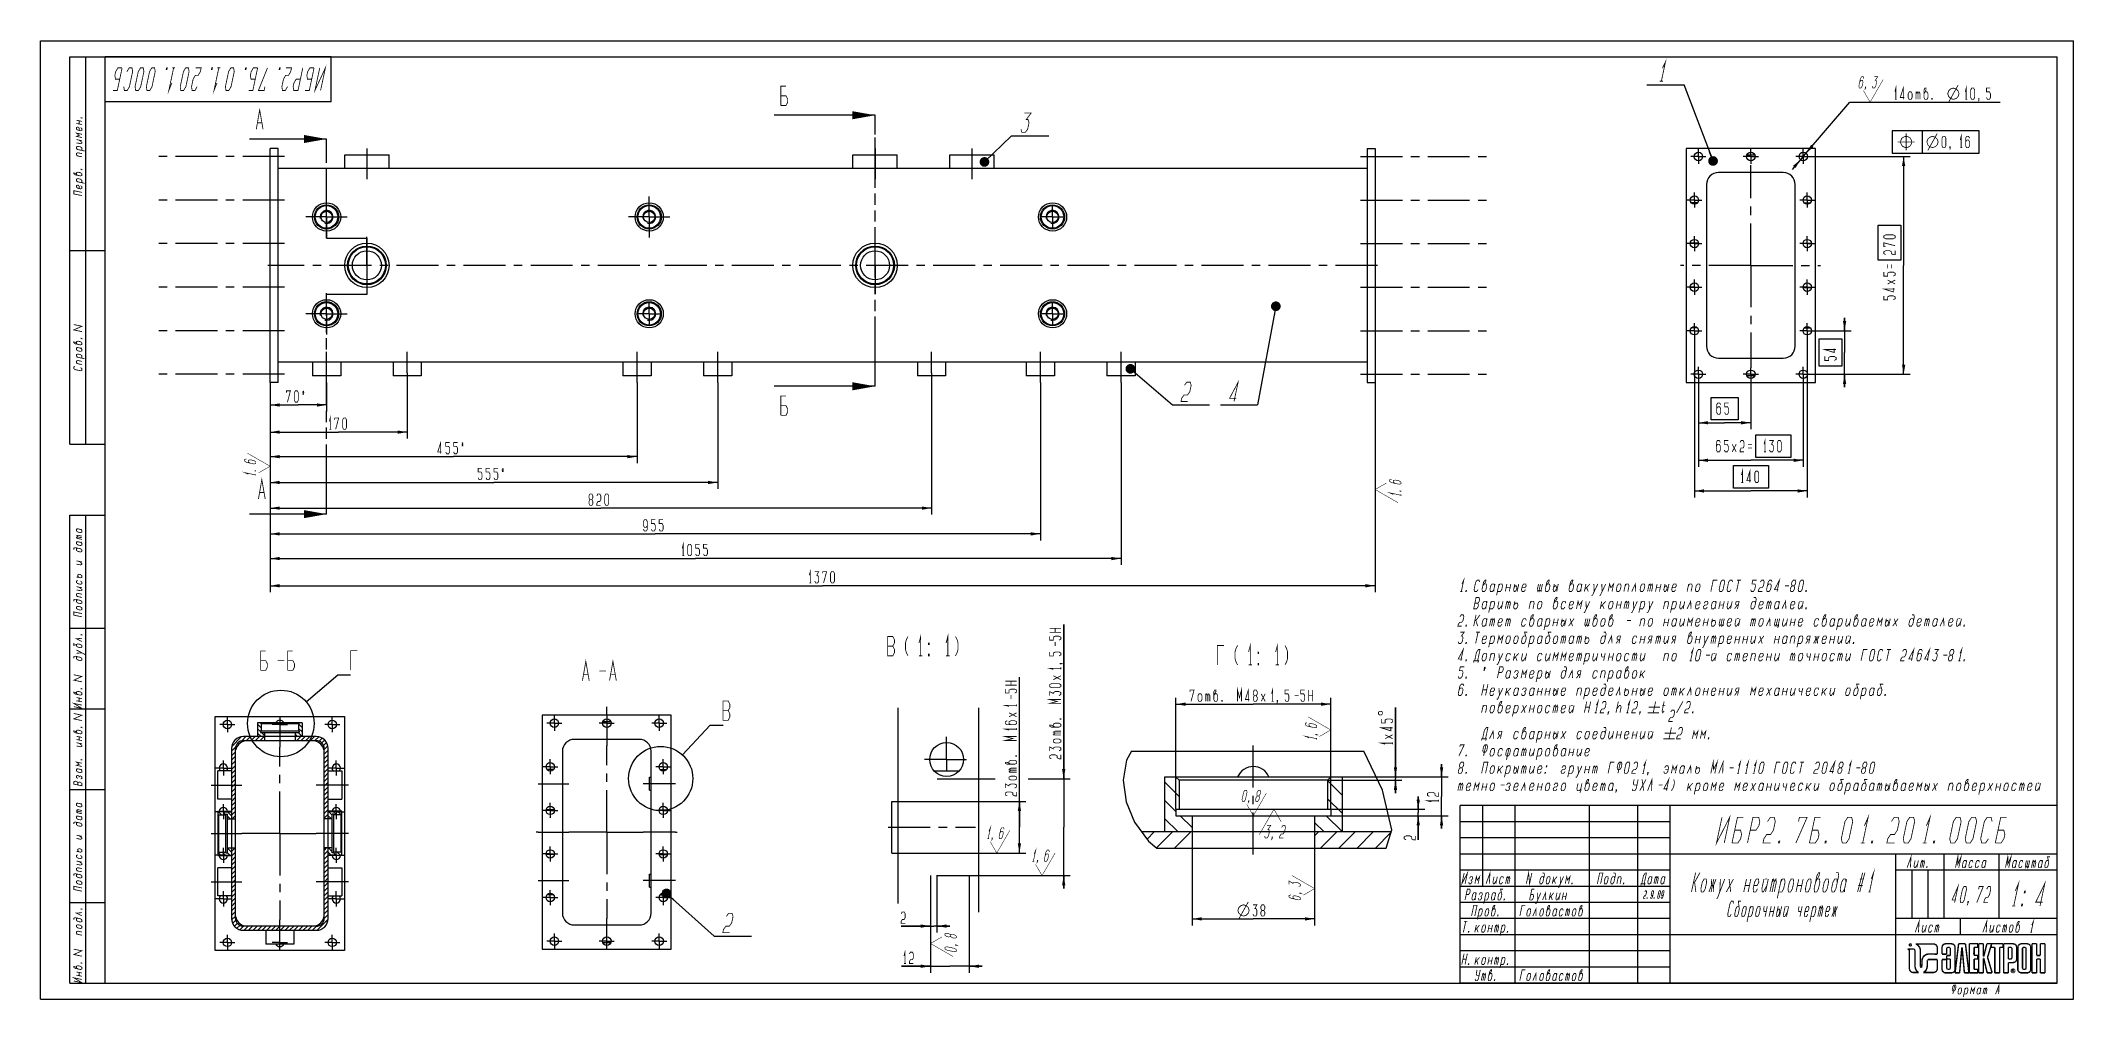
# Model space of a CAD drawing. Header units: millimetres. Extents: x 0 to 630, y 0 to 297.
import ezdxf

# ---------------------------------------------------------------- set-up
doc = ezdxf.new("R2010")
doc.units = ezdxf.units.MM
doc.header["$LTSCALE"] = 34.65
doc.linetypes.add('CENTER', pattern=[0.6, 0.375, -0.075, 0.075, -0.075])
doc.linetypes.add('PHANTOM', pattern=[0.8, 0.45, -0.05, 0.1, -0.05, 0.1, -0.05])
doc.layers.get('0').update_dxf_attribs({"linetype": 'CONTINUOUS'})
for name, color, linetype in [('ALL_AXIS', 7, 'CONTINUOUS'), ('ALL_DIMENSIONS', 7, 'CONTINUOUS'), ('ALL_GTOL', 7, 'CONTINUOUS'), ('ALL_ROUND', 7, 'CONTINUOUS'), ('ALL_SURF_FIN', 7, 'CONTINUOUS'), ('DEFAULT_3', 7, 'PHANTOM')]:
    doc.layers.add(name, color=color, linetype=linetype)
doc.styles.get("Standard").update_dxf_attribs({"font": 'txt', "width": 0.7})
doc.dimstyles.new('DIMSTYLE_1', dxfattribs={"dimtxt": 3.5, "dimasz": 3, "dimexe": 0.18, "dimexo": 0.0625, "dimgap": 0.09, "dimtad": 1, "dimtih": 1, "dimtoh": 1, "dimdec": 5, "dimlfac": 4, "dimdsep": 46, "dimtxsty": 'STANDARD', "dimblk": '_FILLED', "dimblk1": '_FILLED', "dimblk2": '_FILLED', "dimcen": 0.09, "dimadec": 0, "dimazin": 0, "dimtp": 0.2, "dimtm": 0.2, "dimtfac": 1, "dimtdec": 5, "dimtofl": 0, "dimtmove": 0, "dimatfit": 3, "dimldrblk": '_FILLED', "dimfxl": 1, "dimtolj": 1, "dimarcsym": 0})
doc.dimstyles.new('DIMSTYLE_10', dxfattribs={"dimtxt": 3.5, "dimasz": 3, "dimexe": 0.18, "dimexo": 0.0625, "dimgap": 0.09, "dimtad": 1, "dimdec": 5, "dimlfac": 4, "dimdsep": 46, "dimtxsty": 'STANDARD', "dimblk": '_FILLED', "dimblk1": '_FILLED', "dimblk2": '_FILLED', "dimcen": 0.09, "dimadec": 0, "dimazin": 0, "dimtp": 0.8, "dimtm": 0.8, "dimtfac": 1, "dimtdec": 5, "dimtofl": 0, "dimtmove": 0, "dimatfit": 3, "dimldrblk": '_FILLED', "dimfxl": 1, "dimtolj": 1, "dimarcsym": 0})
doc.dimstyles.new('DIMSTYLE_2', dxfattribs={"dimtxt": 3.5, "dimasz": 3, "dimexe": 0.18, "dimexo": 0.0625, "dimgap": 0.09, "dimtad": 1, "dimdsep": 46, "dimtxsty": 'STANDARD', "dimblk": '_FILLED', "dimblk1": '_FILLED', "dimblk2": '_FILLED', "dimcen": 0.09, "dimadec": 0, "dimazin": 0, "dimtp": 0.2, "dimtm": 0.2, "dimtfac": 1, "dimtofl": 0, "dimtmove": 0, "dimatfit": 3, "dimldrblk": '_FILLED', "dimfxl": 1, "dimtolj": 1, "dimarcsym": 0})
doc.dimstyles.new('DIMSTYLE_3', dxfattribs={"dimtxt": 3.5, "dimasz": 3, "dimexe": 0.18, "dimexo": 0.0625, "dimgap": 0.09, "dimtad": 1, "dimdsep": 46, "dimtxsty": 'STANDARD', "dimblk": '_FILLED', "dimblk1": '_FILLED', "dimblk2": '_FILLED', "dimcen": 0.09, "dimadec": 0, "dimazin": 0, "dimtp": 0.1, "dimtm": 0.1, "dimtfac": 1, "dimtofl": 0, "dimtmove": 0, "dimatfit": 3, "dimldrblk": '_FILLED', "dimfxl": 1, "dimtolj": 1, "dimarcsym": 0})
doc.dimstyles.new('DIMSTYLE_4', dxfattribs={"dimtxt": 3.5, "dimasz": 3, "dimexe": 0.18, "dimexo": 0.0625, "dimgap": 0.09, "dimtad": 1, "dimdec": 5, "dimdsep": 46, "dimtxsty": 'STANDARD', "dimblk": '_FILLED', "dimblk1": '_FILLED', "dimblk2": '_FILLED', "dimcen": 0.09, "dimadec": 0, "dimazin": 0, "dimtp": 0.2, "dimtm": 0.2, "dimtfac": 1, "dimtdec": 5, "dimtofl": 0, "dimtmove": 0, "dimatfit": 3, "dimldrblk": '_FILLED', "dimfxl": 1, "dimtolj": 1, "dimarcsym": 0})
doc.dimstyles.new('DIMSTYLE_5', dxfattribs={"dimtxt": 3.5, "dimasz": 3, "dimexe": 0.18, "dimexo": 0.0625, "dimgap": 0.09, "dimtad": 1, "dimdec": 5, "dimlfac": 4, "dimdsep": 46, "dimtxsty": 'STANDARD', "dimblk": '_FILLED', "dimblk1": '_FILLED', "dimblk2": '_FILLED', "dimcen": 0.09, "dimadec": 0, "dimazin": 0, "dimtp": 1.2, "dimtm": 1.2, "dimtfac": 1, "dimtdec": 5, "dimtofl": 0, "dimtmove": 0, "dimatfit": 3, "dimldrblk": '_FILLED', "dimfxl": 1, "dimtolj": 1, "dimarcsym": 0})
doc.dimstyles.new('DIMSTYLE_6', dxfattribs={"dimtxt": 3.5, "dimasz": 3, "dimexe": 0.18, "dimexo": 0.0625, "dimgap": 0.09, "dimtad": 1, "dimdec": 5, "dimlfac": 4, "dimdsep": 46, "dimtxsty": 'STANDARD', "dimblk": '_FILLED', "dimblk1": '_FILLED', "dimblk2": '_FILLED', "dimcen": 0.09, "dimadec": 0, "dimazin": 0, "dimtp": 0.5, "dimtm": 0.5, "dimtfac": 1, "dimtdec": 5, "dimtofl": 0, "dimtmove": 0, "dimatfit": 3, "dimldrblk": '_FILLED', "dimfxl": 1, "dimtolj": 1, "dimarcsym": 0})
doc.dimstyles.new('DIMSTYLE_7', dxfattribs={"dimtxt": 3.5, "dimasz": 3, "dimexe": 0.18, "dimexo": 0.0625, "dimgap": 0.09, "dimtad": 1, "dimdec": 5, "dimlfac": 4, "dimdsep": 46, "dimtxsty": 'STANDARD', "dimblk": '_FILLED', "dimblk1": '_FILLED', "dimblk2": '_FILLED', "dimcen": 0.09, "dimadec": 0, "dimazin": 0, "dimtp": 0.3, "dimtm": 0.3, "dimtfac": 1, "dimtdec": 5, "dimtofl": 0, "dimtmove": 0, "dimatfit": 3, "dimldrblk": '_FILLED', "dimfxl": 1, "dimtolj": 1, "dimarcsym": 0})
doc.dimstyles.new('DIMSTYLE_8', dxfattribs={"dimtxt": 3.5, "dimasz": 3, "dimexe": 0.18, "dimexo": 0.0625, "dimgap": 0.09, "dimtad": 1, "dimdec": 5, "dimdsep": 46, "dimtxsty": 'STANDARD', "dimblk": '_FILLED', "dimblk1": '_FILLED', "dimblk2": '_FILLED', "dimcen": 0.09, "dimadec": 0, "dimazin": 0, "dimtp": 0.1, "dimtm": 0.1, "dimtfac": 1, "dimtdec": 5, "dimtofl": 0, "dimtmove": 0, "dimatfit": 3, "dimldrblk": '_FILLED', "dimfxl": 1, "dimtolj": 1, "dimarcsym": 0})
doc.dimstyles.new('DIMSTYLE_9', dxfattribs={"dimtxt": 3.5, "dimasz": 3, "dimexe": 0.18, "dimexo": 0.0625, "dimgap": 0.09, "dimtad": 1, "dimdec": 5, "dimdsep": 46, "dimtxsty": 'STANDARD', "dimblk": '_FILLED', "dimblk1": '_FILLED', "dimblk2": '_FILLED', "dimcen": 0.09, "dimadec": 0, "dimazin": 0, "dimtp": 0.3, "dimtm": 0.3, "dimtfac": 1, "dimtdec": 5, "dimtofl": 0, "dimtmove": 0, "dimatfit": 3, "dimldrblk": '_FILLED', "dimfxl": 1, "dimtolj": 1, "dimarcsym": 0})
doc.dimstyles.get("Standard").update_dxf_attribs({"dimtxt": 3.5, "dimasz": 3, "dimexe": 0.18, "dimexo": 0.0625, "dimgap": 0.09, "dimtad": 1, "dimdec": 5, "dimdsep": 46, "dimtxsty": 'STANDARD', "dimblk": '_FILLED', "dimblk1": '_FILLED', "dimblk2": '_FILLED', "dimcen": 0.09, "dimadec": 0, "dimazin": 0, "dimtol": 1, "dimtp": 1e-05, "dimtm": 1e-05, "dimtfac": 1, "dimtdec": 5, "dimtofl": 0, "dimtmove": 0, "dimatfit": 3, "dimldrblk": '_FILLED', "dimfxl": 1, "dimtolj": 1, "dimarcsym": 0})

msp = doc.modelspace()

# ---------------------------------------------------------------- blocks, each defined once
blk = doc.blocks.new('ELEKTRON_BL0', base_point=(599.91, 12.68))
at = {"color": 2, "linetype": 'CONTINUOUS'}
for points, const_width in [([(580.55, 15.59), (578.6, 15.59)], 0.452), ([(578.6, 15.59), (578.73, 15.58)], 0.452), ([(578.73, 15.58), (578.84, 15.55)], 0.452), ([(578.84, 15.55), (578.92, 15.51)], 0.452), ([(578.92, 15.51), (578.99, 15.45)], 0.452), ([(578.99, 15.45), (579.05, 15.38)], 0.452), ([(579.05, 15.38), (579.1, 15.31)], 0.452), ([(579.1, 15.31), (579.14, 15.23)], 0.452), ([(579.13, 16.84), (579.16, 16.98)], 0.452), ([(579.16, 16.72), (579.13, 16.84)], 0.452), ([(579.14, 15.23), (579.18, 15.15)], 0.452), ([(579.16, 16.98), (579.24, 17.09)], 0.452), ([(579.24, 16.61), (579.16, 16.72)], 0.452), ([(579.18, 15.15), (579.18, 9.5)], 0.452), ([(579.24, 17.09), (579.35, 17.16)], 0.452), ([(579.35, 16.52), (579.24, 16.61)], 0.452), ([(579.35, 17.16), (579.48, 17.19)], 0.452), ([(579.48, 16.49), (579.35, 16.52)], 0.452), ([(579.48, 17.19), (579.6, 17.16)], 0.452), ([(579.6, 16.52), (579.48, 16.49)], 0.452), ([(579.6, 17.16), (579.71, 17.09)], 0.452), ([(579.71, 16.61), (579.6, 16.52)], 0.452), ([(579.71, 17.09), (579.8, 16.98)], 0.452), ([(579.8, 16.72), (579.71, 16.61)], 0.452), ([(579.8, 16.98), (579.82, 16.84)], 0.452), ([(579.82, 16.84), (579.8, 16.72)], 0.452), ([(580.62, 15.58), (580.55, 15.59)], 0.452), ([(580.69, 15.53), (580.62, 15.58)], 0.452), ([(580.74, 15.49), (580.69, 15.53)], 0.452), ([(580.8, 15.44), (580.74, 15.49)], 0.452), ([(580.84, 15.37), (580.8, 15.44)], 0.452), ([(580.88, 15.28), (580.84, 15.37)], 0.452), ([(580.91, 15.22), (580.88, 15.28)], 0.452), ([(580.92, 15.15), (580.91, 15.22)], 0.452), ([(580.92, 10.49), (580.92, 15.15)], 0.452), ([(586.66, 17.16), (581.14, 17.16)], 0.452), ([(581.14, 17.16), (581.23, 17.13)], 0.452), ([(581.23, 17.13), (581.31, 17.09)], 0.452), ([(581.31, 17.09), (581.39, 17.05)], 0.452), ([(581.39, 17.05), (581.48, 17.01)], 0.452), ([(581.48, 17.01), (581.56, 16.95)], 0.452), ([(581.56, 16.95), (581.64, 16.9)], 0.452), ([(581.64, 16.9), (581.73, 16.84)], 0.452), ([(581.73, 16.84), (581.81, 16.77)], 0.452), ([(581.81, 16.77), (581.91, 16.69)], 0.452), ([(581.91, 16.69), (581.99, 16.59)], 0.452), ([(581.99, 16.59), (582.08, 16.49)], 0.452), ([(582.08, 16.49), (582.16, 16.4)], 0.452), ([(582.16, 16.4), (582.24, 16.26)], 0.452), ([(582.24, 16.26), (582.33, 16.12)], 0.452), ([(582.33, 16.12), (582.39, 15.97)], 0.452), ([(582.39, 15.97), (582.46, 15.81)], 0.452), ([(582.46, 15.81), (582.51, 15.66)], 0.452), ([(582.51, 15.66), (582.55, 15.51)], 0.452), ([(582.55, 15.51), (582.58, 15.35)], 0.452), ([(582.58, 15.35), (582.59, 15.19)], 0.452), ([(582.59, 15.19), (582.59, 10.46)], 0.452), ([(583.12, 12.31), (583.16, 12.48)], 0.452), ([(583.16, 12.48), (583.22, 12.64)], 0.452), ([(583.22, 12.64), (583.28, 12.8)], 0.452), ([(583.28, 12.8), (583.35, 12.96)], 0.452), ([(583.35, 12.96), (583.45, 13.12)], 0.452), ([(583.45, 13.12), (583.6, 13.31)], 0.452), ([(583.6, 13.31), (583.77, 13.49)], 0.452), ([(583.77, 13.49), (583.97, 13.64)], 0.452), ([(583.97, 13.64), (584.16, 13.77)], 0.452), ([(584.16, 13.77), (584.38, 13.88)], 0.452), ([(584.38, 13.88), (584.6, 13.95)], 0.452), ([(584.6, 13.95), (584.84, 14.01)], 0.452), ([(584.84, 14.01), (585.09, 14.02)], 0.452), ([(585.09, 14.02), (587.83, 14.01)], 0.452), ([(586.9, 17.13), (586.66, 17.16)], 0.452), ([(587.12, 17.06), (586.9, 17.13)], 0.452), ([(587.32, 16.95), (587.12, 17.06)], 0.452), ([(587.5, 16.81), (587.32, 16.95)], 0.452), ([(587.64, 16.65), (587.5, 16.81)], 0.452), ([(587.75, 16.44), (587.64, 16.65)], 0.452), ([(587.82, 16.22), (587.75, 16.44)], 0.452), ([(587.84, 15.98), (587.82, 16.22)], 0.452), ([(587.83, 14.01), (587.84, 15.98)], 0.452), ([(589.33, 16.33), (589.3, 16.1)], 0.452), ([(589.3, 16.1), (589.3, 14.01)], 0.452), ([(589.3, 14.01), (590.76, 14.01)], 0.452), ([(589.4, 16.54), (589.33, 16.33)], 0.452), ([(589.5, 16.73), (589.4, 16.54)], 0.452), ([(589.65, 16.9), (589.5, 16.73)], 0.452), ([(589.82, 17.02), (589.65, 16.9)], 0.452), ([(590.01, 17.13), (589.82, 17.02)], 0.452), ([(590.23, 17.19), (590.01, 17.13)], 0.452), ([(590.46, 17.22), (590.23, 17.19)], 0.452), ([(592.18, 17.22), (590.46, 17.22)], 0.452), ([(590.76, 15.79), (590.79, 15.91)], 0.452), ([(590.76, 14.01), (590.76, 15.79)], 0.452), ([(591.87, 13.57), (590.76, 13.57)], 0.452), ([(590.76, 13.57), (590.76, 12.49)], 0.452), ([(590.76, 12.49), (591.87, 12.48)], 0.452), ([(590.79, 15.91), (590.86, 16.01)], 0.452), ([(590.86, 16.01), (590.97, 16.08)], 0.452), ([(590.97, 16.08), (591.11, 16.1)], 0.452), ([(591.11, 16.1), (591.53, 16.1)], 0.452), ([(591.53, 16.1), (591.67, 16.08)], 0.452), ([(591.67, 16.08), (591.78, 16.01)], 0.452), ([(591.78, 16.01), (591.85, 15.91)], 0.452), ([(591.85, 15.91), (591.87, 15.79)], 0.452), ([(591.87, 15.79), (591.87, 13.57)], 0.452), ([(591.87, 12.48), (591.87, 9.63)], 0.452), ([(592.42, 17.19), (592.18, 17.22)], 0.452), ([(592.64, 17.13), (592.42, 17.19)], 0.452), ([(592.83, 17.02), (592.64, 17.13)], 0.452), ([(593, 16.9), (592.83, 17.02)], 0.452), ([(593.15, 16.73), (593, 16.9)], 0.452), ([(593.25, 16.54), (593.15, 16.73)], 0.452), ([(593.32, 16.33), (593.25, 16.54)], 0.452), ([(593.35, 16.1), (593.32, 16.33)], 0.452), ([(594.45, 17.22), (593.33, 8.2)], 0.452), ([(593.35, 9.31), (593.35, 16.1)], 0.452), ([(596.55, 17.22), (594.45, 17.22)], 0.452), ([(594.75, 8.2), (595.45, 16.05)], 0.452), ([(595.45, 16.05), (595.53, 16.05)], 0.452), ([(595.53, 16.05), (596.23, 8.2)], 0.452), ([(597.64, 8.2), (596.55, 17.22)], 0.452), ([(600.4, 17.22), (597.78, 17.22)], 0.452), ([(597.78, 17.22), (597.78, 8.2)], 0.452), ([(599.26, 13.63), (599.26, 16.1)], 0.452), ([(599.26, 16.1), (600.4, 16.1)], 0.452), ([(600.4, 13.63), (599.26, 13.63)], 0.452), ([(599.26, 9.31), (599.26, 12.52)], 0.452), ([(599.26, 12.52), (600.4, 12.52)], 0.452), ([(600.4, 16.1), (600.4, 17.22)], 0.452), ([(600.4, 12.52), (600.4, 13.63)], 0.452), ([(602.13, 17.22), (600.66, 17.22)], 0.452), ([(600.66, 17.22), (600.66, 8.2)], 0.452), ([(602.13, 13.28), (602.13, 17.22)], 0.452), ([(602.22, 13.28), (602.13, 13.28)], 0.452), ([(602.13, 8.2), (602.13, 12.74)], 0.452), ([(602.13, 12.74), (602.22, 12.74)], 0.452), ([(603.2, 17.22), (602.22, 13.28)], 0.452), ([(602.22, 12.74), (603.29, 8.2)], 0.452), ([(604.69, 17.22), (603.2, 17.22)], 0.452), ([(603.41, 13.02), (604.69, 17.22)], 0.452), ([(604.84, 8.2), (603.41, 13.02)], 0.452), ([(608.21, 17.22), (604.61, 17.22)], 0.452), ([(604.61, 17.22), (604.61, 16.1)], 0.452), ([(604.61, 16.1), (605.66, 16.1)], 0.452), ([(605.66, 16.1), (605.66, 8.2)], 0.452), ([(607.14, 8.2), (607.14, 16.1)], 0.452), ([(607.14, 16.1), (608.21, 16.1)], 0.452), ([(608.21, 16.1), (608.21, 17.22)], 0.452), ([(611.28, 17.22), (608.39, 17.22)], 0.452), ([(608.39, 17.22), (608.39, 8.2)], 0.452), ([(609.86, 16.1), (610.64, 16.1)], 0.452), ([(609.86, 12.48), (609.86, 16.1)], 0.452), ([(610.64, 12.48), (609.86, 12.48)], 0.452), ([(610.64, 16.1), (610.76, 16.08)], 0.452), ([(610.76, 12.5), (610.64, 12.48)], 0.452), ([(610.76, 16.08), (610.88, 16.01)], 0.452), ([(610.88, 12.57), (610.76, 12.5)], 0.452), ([(610.88, 16.01), (610.95, 15.91)], 0.452), ([(610.95, 12.69), (610.88, 12.57)], 0.452), ([(610.95, 15.91), (610.97, 15.79)], 0.452), ([(610.97, 12.81), (610.95, 12.69)], 0.452), ([(610.97, 15.79), (610.97, 12.81)], 0.452), ([(611.52, 17.19), (611.28, 17.22)], 0.452), ([(611.74, 17.13), (611.52, 17.19)], 0.452), ([(611.93, 17.02), (611.74, 17.13)], 0.452), ([(612.1, 16.9), (611.93, 17.02)], 0.452), ([(612.25, 16.73), (612.1, 16.9)], 0.452), ([(612.35, 16.54), (612.25, 16.73)], 0.452), ([(612.42, 16.33), (612.35, 16.54)], 0.452), ([(612.45, 16.1), (612.42, 16.33)], 0.452), ([(612.42, 12.27), (612.45, 12.48)], 0.452), ([(612.45, 12.48), (612.45, 16.1)], 0.452), ([(612.81, 16.33), (612.78, 16.1)], 0.452), ([(612.78, 16.1), (612.78, 9.31)], 0.452), ([(612.88, 16.54), (612.81, 16.33)], 0.452), ([(612.97, 16.73), (612.88, 16.54)], 0.452), ([(613.13, 16.9), (612.97, 16.73)], 0.452), ([(613.29, 17.02), (613.13, 16.9)], 0.452), ([(613.49, 17.13), (613.29, 17.02)], 0.452), ([(613.71, 17.19), (613.49, 17.13)], 0.452), ([(613.93, 17.22), (613.71, 17.19)], 0.452), ([(615.67, 17.22), (613.93, 17.22)], 0.452), ([(614.25, 15.79), (614.28, 15.91)], 0.452), ([(614.25, 9.63), (614.25, 15.79)], 0.452), ([(614.28, 15.91), (614.35, 16.01)], 0.452), ([(614.35, 16.01), (614.46, 16.08)], 0.452), ([(614.46, 16.08), (614.59, 16.1)], 0.452), ([(614.59, 16.1), (615.02, 16.1)], 0.452), ([(615.02, 16.1), (615.14, 16.08)], 0.452), ([(615.14, 16.08), (615.25, 16.01)], 0.452), ([(615.25, 16.01), (615.32, 15.91)], 0.452), ([(615.32, 15.91), (615.35, 15.79)], 0.452), ([(615.35, 15.79), (615.35, 9.63)], 0.452), ([(615.91, 17.19), (615.67, 17.22)], 0.452), ([(616.13, 17.13), (615.91, 17.19)], 0.452), ([(616.32, 17.02), (616.13, 17.13)], 0.452), ([(616.49, 16.9), (616.32, 17.02)], 0.452), ([(616.64, 16.73), (616.49, 16.9)], 0.452), ([(616.74, 16.54), (616.64, 16.73)], 0.452), ([(616.81, 16.33), (616.74, 16.54)], 0.452), ([(616.84, 16.1), (616.81, 16.33)], 0.452), ([(616.84, 9.31), (616.84, 16.1)], 0.452), ([(618.63, 17.22), (617.16, 17.22)], 0.452), ([(617.16, 17.22), (617.16, 8.2)], 0.452), ([(618.63, 13.59), (618.63, 17.22)], 0.452), ([(619.74, 13.59), (618.63, 13.59)], 0.452), ([(618.63, 8.2), (618.63, 12.48)], 0.452), ([(618.63, 12.48), (619.74, 12.48)], 0.452), ([(621.22, 17.22), (619.74, 17.22)], 0.452), ([(619.74, 17.22), (619.74, 13.59)], 0.452), ([(619.74, 12.48), (619.74, 8.2)], 0.452), ([(621.22, 8.2), (621.22, 17.22)], 0.452), ([(579.18, 9.5), (579.21, 9.27)], 0.452), ([(579.21, 9.27), (579.28, 9.04)], 0.452), ([(579.28, 9.04), (579.38, 8.84)], 0.452), ([(579.38, 8.84), (579.52, 8.67)], 0.452), ([(579.52, 8.67), (579.7, 8.53)], 0.452), ([(579.7, 8.53), (579.89, 8.42)], 0.452), ([(579.89, 8.42), (580.12, 8.35)], 0.452), ([(580.12, 8.35), (580.35, 8.32)], 0.452), ([(580.35, 8.32), (582.03, 8.33)], 0.452), ([(580.92, 10.32), (580.92, 10.49)], 0.452), ([(580.94, 10.17), (580.92, 10.32)], 0.452), ([(580.95, 10), (580.94, 10.17)], 0.452), ([(580.98, 9.85), (580.95, 10)], 0.452), ([(581.02, 9.7), (580.98, 9.85)], 0.452), ([(581.06, 9.53), (581.02, 9.7)], 0.452), ([(581.12, 9.38), (581.06, 9.53)], 0.452), ([(581.19, 9.22), (581.12, 9.38)], 0.452), ([(581.27, 9.09), (581.19, 9.22)], 0.452), ([(581.35, 8.95), (581.27, 9.09)], 0.452), ([(581.44, 8.82), (581.35, 8.95)], 0.452), ([(581.53, 8.71), (581.44, 8.82)], 0.452), ([(581.64, 8.6), (581.53, 8.71)], 0.452), ([(581.76, 8.5), (581.64, 8.6)], 0.452), ([(581.89, 8.42), (581.76, 8.5)], 0.452), ([(582.03, 8.33), (581.89, 8.42)], 0.452), ([(582.59, 10.46), (582.59, 10.41)], 0.452), ([(582.59, 10.41), (582.59, 10.34)], 0.452), ([(582.59, 10.34), (582.6, 10.27)], 0.452), ([(582.6, 10.27), (582.6, 10.2)], 0.452), ([(582.6, 10.2), (582.62, 10.13)], 0.452), ([(582.62, 10.13), (582.63, 10.06)], 0.452), ([(582.63, 10.06), (582.66, 10)], 0.452), ([(582.66, 10), (582.69, 9.95)], 0.452), ([(582.69, 9.95), (582.73, 9.92)], 0.452), ([(582.73, 9.92), (582.81, 9.91)], 0.452), ([(582.81, 9.91), (582.9, 9.92)], 0.452), ([(582.9, 9.92), (582.95, 9.95)], 0.452), ([(582.95, 9.95), (582.99, 10.02)], 0.452), ([(582.99, 10.02), (583.02, 10.1)], 0.452), ([(583.02, 10.1), (583.03, 10.2)], 0.452), ([(583.03, 10.2), (583.05, 10.29)], 0.452), ([(583.05, 10.29), (583.06, 10.39)], 0.452), ([(583.06, 11.78), (583.08, 11.96)], 0.452), ([(583.06, 11.64), (583.06, 11.78)], 0.452), ([(583.08, 11.5), (583.06, 11.64)], 0.452), ([(583.06, 10.81), (583.08, 10.95)], 0.452), ([(583.06, 10.67), (583.06, 10.81)], 0.452), ([(583.06, 10.59), (583.06, 10.67)], 0.452), ([(583.06, 10.49), (583.06, 10.59)], 0.452), ([(583.06, 10.39), (583.06, 10.49)], 0.452), ([(583.08, 11.96), (583.09, 12.14)], 0.452), ([(583.08, 11.36), (583.08, 11.5)], 0.452), ([(583.08, 11.23), (583.08, 11.36)], 0.452), ([(583.08, 11.09), (583.08, 11.23)], 0.452), ([(583.08, 10.95), (583.08, 11.09)], 0.452), ([(583.09, 12.14), (583.12, 12.31)], 0.452), ([(583.53, 8.33), (583.69, 8.42)], 0.452), ([(586.66, 8.32), (583.53, 8.33)], 0.452), ([(583.69, 8.42), (583.83, 8.5)], 0.452), ([(583.83, 8.5), (583.95, 8.6)], 0.452), ([(583.95, 8.6), (584.06, 8.7)], 0.452), ([(584.06, 8.7), (584.17, 8.82)], 0.452), ([(584.17, 8.82), (584.29, 8.95)], 0.452), ([(584.29, 8.95), (584.37, 9.09)], 0.452), ([(584.37, 9.09), (584.47, 9.25)], 0.452), ([(584.47, 9.25), (584.54, 9.39)], 0.452), ([(584.54, 9.39), (584.58, 9.54)], 0.452), ([(584.58, 9.54), (584.62, 9.7)], 0.452), ([(584.62, 9.7), (584.66, 9.86)], 0.452), ([(584.66, 9.86), (584.69, 10.03)], 0.452), ([(584.69, 10.03), (584.7, 10.2)], 0.452), ([(584.7, 10.2), (584.72, 10.36)], 0.452), ([(584.72, 10.36), (584.73, 10.53)], 0.452), ([(584.73, 11.84), (584.74, 11.92)], 0.452), ([(584.73, 11.68), (584.73, 11.84)], 0.452), ([(584.73, 11.53), (584.73, 11.68)], 0.452), ([(584.73, 11.39), (584.73, 11.53)], 0.452), ([(584.73, 11.24), (584.73, 11.39)], 0.452), ([(584.73, 11.09), (584.73, 11.24)], 0.452), ([(584.73, 10.95), (584.73, 11.09)], 0.452), ([(584.73, 10.79), (584.73, 10.95)], 0.452), ([(584.73, 10.64), (584.73, 10.79)], 0.452), ([(584.73, 10.53), (584.73, 10.64)], 0.452), ([(584.74, 11.92), (584.76, 12)], 0.452), ([(584.76, 12), (584.79, 12.09)], 0.452), ([(584.79, 12.09), (584.83, 12.17)], 0.452), ([(584.83, 12.17), (584.87, 12.24)], 0.452), ([(584.87, 12.24), (584.92, 12.3)], 0.452), ([(584.92, 12.3), (585.01, 12.34)], 0.452), ([(585.01, 12.34), (585.09, 12.35)], 0.452), ([(585.09, 12.35), (587.83, 12.34)], 0.452), ([(586.9, 8.35), (586.66, 8.32)], 0.452), ([(587.12, 8.42), (586.9, 8.35)], 0.452), ([(587.32, 8.53), (587.12, 8.42)], 0.452), ([(587.5, 8.67), (587.32, 8.53)], 0.452), ([(587.64, 8.84), (587.5, 8.67)], 0.452), ([(587.75, 9.04), (587.64, 8.84)], 0.452), ([(587.82, 9.27), (587.75, 9.04)], 0.452), ([(587.84, 9.5), (587.82, 9.27)], 0.452), ([(587.83, 12.34), (587.84, 9.5)], 0.452), ([(590.76, 12.34), (589.3, 12.34)], 0.452), ([(589.3, 12.34), (589.3, 9.31)], 0.452), ([(589.3, 9.31), (589.33, 9.09)], 0.452), ([(589.33, 9.09), (589.4, 8.88)], 0.452), ([(589.4, 8.88), (589.5, 8.68)], 0.452), ([(589.5, 8.68), (589.65, 8.53)], 0.452), ([(589.65, 8.53), (589.82, 8.39)], 0.452), ([(589.82, 8.39), (590.01, 8.28)], 0.452), ([(590.01, 8.28), (590.23, 8.22)], 0.452), ([(590.23, 8.22), (590.46, 8.2)], 0.452), ([(590.46, 8.2), (592.18, 8.2)], 0.452), ([(590.76, 9.63), (590.76, 12.34)], 0.452), ([(590.79, 9.5), (590.76, 9.63)], 0.452), ([(590.86, 9.41), (590.79, 9.5)], 0.452), ([(590.97, 9.34), (590.86, 9.41)], 0.452), ([(591.11, 9.31), (590.97, 9.34)], 0.452), ([(591.53, 9.31), (591.11, 9.31)], 0.452), ([(591.67, 9.34), (591.53, 9.31)], 0.452), ([(591.78, 9.41), (591.67, 9.34)], 0.452), ([(591.85, 9.5), (591.78, 9.41)], 0.452), ([(591.87, 9.63), (591.85, 9.5)], 0.452), ([(592.18, 8.2), (592.42, 8.22)], 0.452), ([(592.42, 8.22), (592.64, 8.28)], 0.452), ([(592.64, 8.28), (592.83, 8.39)], 0.452), ([(592.83, 8.39), (593, 8.53)], 0.452), ([(593, 8.53), (593.15, 8.68)], 0.452), ([(593.15, 8.68), (593.25, 8.88)], 0.452), ([(593.25, 8.88), (593.32, 9.09)], 0.452), ([(593.32, 9.09), (593.35, 9.31)], 0.452), ([(593.33, 8.2), (594.75, 8.2)], 0.452), ([(596.23, 8.2), (597.64, 8.2)], 0.452), ([(597.78, 8.2), (600.4, 8.2)], 0.452), ([(600.4, 9.31), (599.26, 9.31)], 0.452), ([(600.4, 8.2), (600.4, 9.31)], 0.452), ([(600.66, 8.2), (602.13, 8.2)], 0.452), ([(603.29, 8.2), (604.84, 8.2)], 0.452), ([(605.66, 8.2), (607.14, 8.2)], 0.452), ([(608.39, 8.2), (609.86, 8.2)], 0.452), ([(609.86, 8.2), (609.86, 11.39)], 0.452), ([(609.86, 11.39), (611.28, 11.39)], 0.452), ([(610.64, 8.96), (610.63, 8.82)], 0.151), ([(610.63, 8.82), (610.64, 8.68)], 0.151), ([(610.68, 9.09), (610.64, 8.96)], 0.151), ([(610.64, 8.68), (610.68, 8.56)], 0.151), ([(610.74, 9.2), (610.68, 9.09)], 0.151), ([(610.68, 8.56), (610.74, 8.43)], 0.151), ([(610.71, 8.82), (610.72, 8.93)], 0.151), ([(610.72, 8.7), (610.71, 8.82)], 0.151), ([(610.72, 8.93), (610.75, 9.04)], 0.151), ([(610.75, 8.58), (610.72, 8.7)], 0.151), ([(610.82, 9.31), (610.74, 9.2)], 0.151), ([(610.74, 8.43), (610.82, 8.33)], 0.151), ([(610.75, 9.04), (610.81, 9.15)], 0.151), ([(610.81, 8.49), (610.75, 8.58)], 0.151), ([(610.81, 9.15), (610.88, 9.24)], 0.151), ([(610.88, 8.4), (610.81, 8.49)], 0.151), ([(610.92, 9.39), (610.82, 9.31)], 0.151), ([(610.82, 8.33), (610.92, 8.25)], 0.151), ([(610.88, 9.24), (610.97, 9.31)], 0.151), ([(610.97, 8.32), (610.88, 8.4)], 0.151), ([(611.04, 9.45), (610.92, 9.39)], 0.151), ([(610.92, 8.25), (611.04, 8.2)], 0.151), ([(610.97, 9.31), (611.07, 9.38)], 0.151), ([(611.07, 8.27), (610.97, 8.32)], 0.151), ([(611.01, 8.42), (611.01, 9.22)], 0.151), ([(611.01, 9.22), (611.39, 9.22)], 0.151), ([(611.11, 8.42), (611.01, 8.42)], 0.151), ([(611.15, 9.49), (611.04, 9.45)], 0.151), ([(611.04, 8.2), (611.15, 8.15)], 0.151), ([(611.07, 9.38), (611.18, 9.41)], 0.151), ([(611.18, 8.24), (611.07, 8.27)], 0.151), ([(611.11, 9.13), (611.11, 8.86)], 0.151), ([(611.36, 9.13), (611.11, 9.13)], 0.151), ([(611.11, 8.86), (611.36, 8.86)], 0.151), ([(611.36, 8.77), (611.11, 8.77)], 0.151), ([(611.11, 8.77), (611.11, 8.42)], 0.151), ([(611.28, 11.39), (611.52, 11.42)], 0.452), ([(611.29, 9.5), (611.15, 9.49)], 0.151), ([(611.15, 8.15), (611.29, 8.14)], 0.151), ([(611.18, 9.41), (611.29, 9.42)], 0.151), ([(611.29, 8.22), (611.18, 8.24)], 0.151), ([(611.43, 9.49), (611.29, 9.5)], 0.151), ([(611.29, 9.42), (611.42, 9.41)], 0.151), ([(611.42, 8.24), (611.29, 8.22)], 0.151), ([(611.29, 8.14), (611.43, 8.15)], 0.151), ([(611.52, 11.42), (611.74, 11.48)], 0.452), ([(611.4, 9.11), (611.36, 9.13)], 0.151), ([(611.36, 8.86), (611.42, 8.88)], 0.151), ([(611.42, 8.75), (611.36, 8.77)], 0.151), ([(611.39, 9.22), (611.47, 9.21)], 0.151), ([(611.45, 9.09), (611.4, 9.11)], 0.151), ([(611.42, 9.41), (611.53, 9.38)], 0.151), ([(611.42, 8.88), (611.45, 8.9)], 0.151), ([(611.46, 8.72), (611.42, 8.75)], 0.151), ([(611.53, 8.27), (611.42, 8.24)], 0.151), ([(611.56, 9.45), (611.43, 9.49)], 0.151), ([(611.43, 8.15), (611.56, 8.2)], 0.151), ([(611.47, 9.06), (611.45, 9.09)], 0.151), ([(611.45, 8.9), (611.47, 8.95)], 0.151), ([(611.47, 8.68), (611.46, 8.72)], 0.151), ([(611.47, 9.21), (611.54, 9.15)], 0.151), ([(611.49, 9), (611.47, 9.06)], 0.151), ([(611.47, 8.95), (611.49, 9)], 0.151), ([(611.49, 8.64), (611.47, 8.68)], 0.151), ([(611.54, 8.84), (611.49, 8.81)], 0.151), ([(611.49, 8.81), (611.54, 8.78)], 0.151), ([(611.49, 8.52), (611.49, 8.64)], 0.151), ([(611.49, 8.49), (611.49, 8.52)], 0.151), ([(611.49, 8.46), (611.49, 8.49)], 0.151), ([(611.49, 8.43), (611.49, 8.46)], 0.151), ([(611.5, 8.42), (611.49, 8.43)], 0.151), ([(611.63, 8.42), (611.5, 8.42)], 0.151), ([(611.53, 9.38), (611.63, 9.31)], 0.151), ([(611.63, 8.32), (611.53, 8.27)], 0.151), ([(611.54, 9.15), (611.6, 9.09)], 0.151), ([(611.57, 8.88), (611.54, 8.84)], 0.151), ([(611.54, 8.78), (611.57, 8.74)], 0.151), ([(611.67, 9.39), (611.56, 9.45)], 0.151), ([(611.56, 8.2), (611.67, 8.25)], 0.151), ([(611.6, 8.95), (611.57, 8.88)], 0.151), ([(611.57, 8.74), (611.6, 8.7)], 0.151), ([(611.74, 11.48), (611.93, 11.59)], 0.452), ([(611.6, 9.09), (611.61, 9.02)], 0.151), ([(611.61, 9.02), (611.6, 8.95)], 0.151), ([(611.6, 8.7), (611.6, 8.64)], 0.151), ([(611.6, 8.64), (611.6, 8.52)], 0.151), ([(611.6, 8.52), (611.6, 8.47)], 0.151), ([(611.6, 8.47), (611.61, 8.45)], 0.151), ([(611.61, 8.45), (611.61, 8.43)], 0.151), ([(611.61, 8.43), (611.63, 8.42)], 0.151), ([(611.63, 9.31), (611.72, 9.24)], 0.151), ([(611.72, 8.4), (611.63, 8.32)], 0.151), ([(611.78, 9.31), (611.67, 9.39)], 0.151), ([(611.67, 8.25), (611.78, 8.33)], 0.151), ([(611.72, 9.24), (611.79, 9.15)], 0.151), ([(611.79, 8.49), (611.72, 8.4)], 0.151), ([(611.86, 9.2), (611.78, 9.31)], 0.151), ([(611.78, 8.33), (611.86, 8.43)], 0.151), ([(611.93, 11.59), (612.1, 11.71)], 0.452), ([(611.79, 9.15), (611.85, 9.04)], 0.151), ([(611.85, 8.58), (611.79, 8.49)], 0.151), ([(611.85, 9.04), (611.88, 8.93)], 0.151), ([(611.88, 8.7), (611.85, 8.58)], 0.151), ([(611.92, 9.09), (611.86, 9.2)], 0.151), ([(611.86, 8.43), (611.92, 8.56)], 0.151), ([(611.88, 8.93), (611.89, 8.82)], 0.151), ([(611.89, 8.82), (611.88, 8.7)], 0.151), ([(611.96, 8.96), (611.92, 9.09)], 0.151), ([(611.92, 8.56), (611.96, 8.68)], 0.151), ([(612.1, 11.71), (612.25, 11.88)], 0.452), ([(611.97, 8.82), (611.96, 8.96)], 0.151), ([(611.96, 8.68), (611.97, 8.82)], 0.151), ([(612.25, 11.88), (612.35, 12.06)], 0.452), ([(612.35, 12.06), (612.42, 12.27)], 0.452), ([(612.78, 9.31), (612.81, 9.09)], 0.452), ([(612.81, 9.09), (612.88, 8.88)], 0.452), ([(612.88, 8.88), (612.97, 8.68)], 0.452), ([(612.97, 8.68), (613.13, 8.53)], 0.452), ([(613.13, 8.53), (613.29, 8.39)], 0.452), ([(613.29, 8.39), (613.49, 8.28)], 0.452), ([(613.49, 8.28), (613.71, 8.22)], 0.452), ([(613.71, 8.22), (613.93, 8.2)], 0.452), ([(613.93, 8.2), (615.67, 8.2)], 0.452), ([(614.28, 9.5), (614.25, 9.63)], 0.452), ([(614.35, 9.41), (614.28, 9.5)], 0.452), ([(614.46, 9.34), (614.35, 9.41)], 0.452), ([(614.59, 9.31), (614.46, 9.34)], 0.452), ([(615.02, 9.31), (614.59, 9.31)], 0.452), ([(615.14, 9.34), (615.02, 9.31)], 0.452), ([(615.25, 9.41), (615.14, 9.34)], 0.452), ([(615.32, 9.5), (615.25, 9.41)], 0.452), ([(615.35, 9.63), (615.32, 9.5)], 0.452), ([(615.67, 8.2), (615.91, 8.22)], 0.452), ([(615.91, 8.22), (616.13, 8.28)], 0.452), ([(616.13, 8.28), (616.32, 8.39)], 0.452), ([(616.32, 8.39), (616.49, 8.53)], 0.452), ([(616.49, 8.53), (616.64, 8.68)], 0.452), ([(616.64, 8.68), (616.74, 8.88)], 0.452), ([(616.74, 8.88), (616.81, 9.09)], 0.452), ([(616.81, 9.09), (616.84, 9.31)], 0.452), ([(617.16, 8.2), (618.63, 8.2)], 0.452), ([(619.74, 8.2), (621.22, 8.2)], 0.452)]:
    blk.add_lwpolyline(points, dxfattribs=dict(at, const_width=const_width))
blk = doc.blocks.new('_FILLED')
at = {"color": 0, "linetype": 'BYBLOCK'}
blk.add_solid([(0, 0), (-1, 0.17), (-1, -0.17)], dxfattribs=at)
blk = doc.blocks.new('*D0')
at = {"layer": 'ALL_DIMENSIONS', "color": 2, "linetype": 'CONTINUOUS'}
for p, q in [((546.29, 261.13), (560.71, 277.94)), ((560.71, 277.94), (572.16, 277.94)), ((572.16, 277.94), (607.28, 277.94)), ((546.29, 261.13), (542.83, 257.1)), ((545.44, 260.14), (546.29, 261.13)), ((545.44, 260.14), (545.44, 260.14)), ((547.15, 262.13), (546.29, 261.13)), ((547.15, 262.13), (547.15, 262.13))]:
    blk.add_line(p, q, dxfattribs=at)
at = {"layer": 'ALL_DIMENSIONS', "color": 2, "linetype": 'CONTINUOUS', "xscale": 3, "yscale": 3, "zscale": 3}
for p, rotation in [((547.15, 262.13), 229.377958916), ((545.44, 260.14), 49.377958916)]:
    blk.add_blockref('_FILLED', p, dxfattribs=dict(at, rotation=rotation))
blk = doc.blocks.new('SF2_BL1', base_point=(567.29, 281.89))
at = {"layer": 'ALL_SURF_FIN', "color": 2, "linetype": 'CONTINUOUS'}
for points, const_width in [([(565.06, 285.26), (564.92, 285.85), (564.4, 285.85), (564.01, 285.26), (563.52, 282.93), (563.65, 282.35), (564.18, 282.35), (564.57, 282.93), (564.81, 284.1), (564.68, 284.68), (564.15, 284.68), (563.76, 284.1)], 0.194), ([(567.01, 277.94), (571.06, 284.95)], 0.146), ([(568.34, 285.85), (569.39, 285.85), (568.61, 284.68), (568.88, 284.68), (569.01, 284.1), (568.77, 282.93), (568.38, 282.35), (567.85, 282.35), (567.72, 282.93)], 0.194), ([(567.01, 277.94), (564.98, 281.47)], 0.146), ([(565.62, 282.35), (565.49, 282.35), (565.55, 282.64), (565.69, 282.64), (565.62, 282.35), (565.37, 281.76)], 0.194)]:
    blk.add_lwpolyline(points, dxfattribs=dict(at, const_width=const_width))
blk = doc.blocks.new('*D1')
at = {"layer": 'ALL_DIMENSIONS', "color": 2, "linetype": 'CONTINUOUS'}
for p, q in [((317.08, 68.32), (317.08, 116.17)), ((317.08, 116.17), (317.08, 53.32)), ((277.86, 68.32), (295.81, 68.32)), ((306.02, 68.32), (319.08, 68.32)), ((317.08, 34.32), (317.08, 53.32)), ((277.65, 38.32), (319.08, 38.32)), ((317.08, 38.32), (317.08, 34.32))]:
    blk.add_line(p, q, dxfattribs=at)
at = {"layer": 'ALL_DIMENSIONS', "color": 2, "linetype": 'CONTINUOUS', "xscale": 3, "yscale": 3, "zscale": 3}
for p, rotation in [((317.08, 68.32), 270), ((317.08, 38.32), 90)]:
    blk.add_blockref('_FILLED', p, dxfattribs=dict(at, rotation=rotation))
blk = doc.blocks.new('SF4_BL2', base_point=(310.9, 42.27))
at = {"layer": 'ALL_SURF_FIN', "color": 2, "linetype": 'CONTINUOUS'}
for points, const_width in [([(307.9, 45.06), (308.41, 46.23), (307.66, 42.73)], 0.194), ([(310.36, 38.32), (314.41, 45.33)], 0.146), ([(312.61, 45.64), (312.47, 46.23), (311.95, 46.23), (311.56, 45.64), (311.07, 43.31), (311.21, 42.73), (311.73, 42.73), (312.12, 43.31), (312.37, 44.48), (312.23, 45.06), (311.7, 45.06), (311.32, 44.48)], 0.194), ([(307.4, 42.73), (307.92, 42.73)], 0.194), ([(310.36, 38.32), (308.33, 41.85)], 0.146), ([(308.97, 42.73), (308.84, 42.73), (308.91, 43.02), (309.04, 43.02), (308.97, 42.73), (308.72, 42.14)], 0.194)]:
    blk.add_lwpolyline(points, dxfattribs=dict(at, const_width=const_width))
blk = doc.blocks.new('*D2')
at = {"layer": 'ALL_DIMENSIONS', "color": 2, "linetype": 'CONTINUOUS'}
for p, q in [((275.79, 38.32), (275.79, 8.25)), ((287.79, 38.32), (287.79, 8.25)), ((275.79, 10.25), (266.82, 10.25)), ((266.82, 10.25), (281.79, 10.25)), ((291.79, 10.25), (281.79, 10.25)), ((287.79, 10.25), (291.79, 10.25))]:
    blk.add_line(p, q, dxfattribs=at)
at = {"layer": 'ALL_DIMENSIONS', "color": 2, "linetype": 'CONTINUOUS', "xscale": 3, "yscale": 3, "zscale": 3}
blk.add_blockref('_FILLED', (275.79, 10.25), dxfattribs=at)
at = {"layer": 'ALL_DIMENSIONS', "color": 2, "linetype": 'CONTINUOUS', "xscale": 3, "yscale": 3, "zscale": 3, "rotation": 180}
blk.add_blockref('_FILLED', (287.79, 10.25), dxfattribs=at)
blk = doc.blocks.new('SF5_BL3', base_point=(280.07, 16.87))
at = {"layer": 'ALL_SURF_FIN', "color": 2, "linetype": 'CONTINUOUS'}
for points, const_width in [([(275.79, 17.3), (279.32, 19.33)], 0.146), ([(282.03, 19.98), (281.44, 20.36), (280.86, 20.49), (280.28, 20.35), (280.28, 19.82), (280.86, 19.44), (281.44, 19.31), (282.03, 19.45)], 0.194), ([(283.78, 19.08), (283.78, 19.6), (283.19, 19.99), (282.61, 20.11), (282.03, 19.98), (282.03, 19.45), (282.61, 19.06), (283.19, 18.94), (283.78, 19.08)], 0.194), ([(275.79, 17.3), (282.8, 13.25)], 0.146), ([(283.78, 14.88), (283.19, 14.74), (280.86, 15.24), (280.28, 15.62), (280.28, 16.15), (280.86, 16.29), (283.19, 15.79), (283.78, 15.4), (283.78, 14.88)], 0.194), ([(283.78, 16.85), (283.78, 16.72), (283.48, 16.78), (283.48, 16.91), (283.78, 16.85), (284.36, 16.59)], 0.194)]:
    blk.add_lwpolyline(points, dxfattribs=dict(at, const_width=const_width))
blk = doc.blocks.new('*D3')
at = {"layer": 'ALL_DIMENSIONS', "color": 2, "linetype": 'CONTINUOUS'}
for p, q in [((275.79, 38.32), (275.79, 20.69)), ((277.79, 38.32), (277.79, 20.69)), ((275.79, 22.69), (266.72, 22.69)), ((266.72, 22.69), (276.79, 22.69)), ((281.79, 22.69), (276.79, 22.69)), ((277.79, 22.69), (281.79, 22.69))]:
    blk.add_line(p, q, dxfattribs=at)
at = {"layer": 'ALL_DIMENSIONS', "color": 2, "linetype": 'CONTINUOUS', "xscale": 3, "yscale": 3, "zscale": 3}
blk.add_blockref('_FILLED', (275.79, 22.69), dxfattribs=at)
at = {"layer": 'ALL_DIMENSIONS', "color": 2, "linetype": 'CONTINUOUS', "xscale": 3, "yscale": 3, "zscale": 3, "rotation": 180}
blk.add_blockref('_FILLED', (277.79, 22.69), dxfattribs=at)
blk = doc.blocks.new('*D4')
at = {"layer": 'ALL_DIMENSIONS', "color": 2, "linetype": 'CONTINUOUS'}
for p, q in [((303.35, 53.32), (303.35, 99.78)), ((265.49, 61.32), (305.35, 61.32)), ((303.35, 61.32), (303.35, 53.32)), ((303.35, 45.32), (303.35, 53.32)), ((265.75, 45.32), (305.35, 45.32))]:
    blk.add_line(p, q, dxfattribs=at)
at = {"layer": 'ALL_DIMENSIONS', "color": 2, "linetype": 'CONTINUOUS', "xscale": 3, "yscale": 3, "zscale": 3}
for p, rotation in [((303.35, 61.32), 90), ((303.35, 45.32), 270)]:
    blk.add_blockref('_FILLED', p, dxfattribs=dict(at, rotation=rotation))
blk = doc.blocks.new('SF3_BL4', base_point=(296.89, 49.27))
at = {"layer": 'ALL_SURF_FIN', "color": 2, "linetype": 'CONTINUOUS'}
for points, const_width in [([(293.88, 52.06), (294.39, 53.23), (293.64, 49.73)], 0.194), ([(296.34, 45.32), (300.39, 52.33)], 0.146), ([(298.6, 52.64), (298.46, 53.23), (297.93, 53.23), (297.55, 52.64), (297.05, 50.31), (297.19, 49.73), (297.71, 49.73), (298.1, 50.31), (298.35, 51.48), (298.21, 52.06), (297.68, 52.06), (297.3, 51.48)], 0.194), ([(293.38, 49.73), (293.91, 49.73)], 0.194), ([(296.34, 45.32), (294.31, 48.85)], 0.146), ([(294.96, 49.73), (294.83, 49.73), (294.89, 50.02), (295.02, 50.02), (294.96, 49.73), (294.7, 49.14)], 0.194)]:
    blk.add_lwpolyline(points, dxfattribs=dict(at, const_width=const_width))
blk = doc.blocks.new('*D5')
at = {"layer": 'ALL_DIMENSIONS', "color": 2, "linetype": 'CONTINUOUS'}
for p, q in [((71.11, 191.13), (71.11, 126.13)), ((413.61, 191.13), (413.61, 126.13)), ((71.11, 128.13), (242.36, 128.13)), ((413.61, 128.13), (242.36, 128.13))]:
    blk.add_line(p, q, dxfattribs=at)
at = {"layer": 'ALL_DIMENSIONS', "color": 2, "linetype": 'CONTINUOUS', "xscale": 3, "yscale": 3, "zscale": 3, "rotation": 180}
blk.add_blockref('_FILLED', (71.11, 128.13), dxfattribs=at)
at = {"layer": 'ALL_DIMENSIONS', "color": 2, "linetype": 'CONTINUOUS', "xscale": 3, "yscale": 3, "zscale": 3}
blk.add_blockref('_FILLED', (413.61, 128.13), dxfattribs=at)
blk = doc.blocks.new('SF1_BL5', base_point=(417.6, 157.5))
at = {"layer": 'ALL_SURF_FIN', "color": 2, "linetype": 'CONTINUOUS'}
for points, const_width in [([(413.61, 157.93), (417.14, 159.97)], 0.146), ([(413.61, 157.93), (420.62, 153.89)], 0.146), ([(418.68, 161.12), (418.09, 160.98), (418.09, 160.46), (418.68, 160.07), (421.01, 159.58), (421.59, 159.71), (421.59, 160.24), (421.01, 160.63), (419.84, 160.87), (419.26, 160.73), (419.26, 160.21), (419.84, 159.82)], 0.194), ([(421.59, 157.48), (421.59, 157.35), (421.3, 157.41), (421.3, 157.54), (421.59, 157.48)], 0.194), ([(419.26, 156.4), (418.09, 156.91), (421.59, 156.17)], 0.194), ([(421.59, 155.91), (421.59, 156.43)], 0.194)]:
    blk.add_lwpolyline(points, dxfattribs=dict(at, const_width=const_width))
blk = doc.blocks.new('SF0_BL6', base_point=(67.16, 165.69))
at = {"layer": 'ALL_SURF_FIN', "color": 2, "linetype": 'CONTINUOUS'}
for points, const_width in [([(63.79, 167.4), (63.2, 167.26), (63.2, 166.74), (63.79, 166.35), (66.12, 165.86), (66.7, 165.99), (66.7, 166.52), (66.12, 166.91), (64.95, 167.15), (64.37, 167.02), (64.37, 166.49), (64.95, 166.1)], 0.194), ([(71.11, 165.15), (64.1, 169.2)], 0.146), ([(66.7, 163.76), (66.7, 163.63), (66.41, 163.69), (66.41, 163.82), (66.7, 163.76)], 0.194), ([(71.11, 165.15), (67.58, 163.11)], 0.146), ([(64.37, 162.68), (63.2, 163.19), (66.7, 162.45)], 0.194), ([(66.7, 162.19), (66.7, 162.71)], 0.194)]:
    blk.add_lwpolyline(points, dxfattribs=dict(at, const_width=const_width))
blk = doc.blocks.new('*D6')
at = {"layer": 'ALL_DIMENSIONS', "color": 2, "linetype": 'CONTINUOUS'}
for p, q in [((512.54, 204.81), (512.54, 155.5)), ((547.54, 204.81), (547.54, 155.5)), ((512.54, 157.5), (530.04, 157.5)), ((547.54, 157.5), (530.04, 157.5))]:
    blk.add_line(p, q, dxfattribs=at)
at = {"layer": 'ALL_DIMENSIONS', "color": 2, "linetype": 'CONTINUOUS', "xscale": 3, "yscale": 3, "zscale": 3, "rotation": 180}
blk.add_blockref('_FILLED', (512.54, 157.5), dxfattribs=at)
at = {"layer": 'ALL_DIMENSIONS', "color": 2, "linetype": 'CONTINUOUS', "xscale": 3, "yscale": 3, "zscale": 3}
blk.add_blockref('_FILLED', (547.54, 157.5), dxfattribs=at)
blk = doc.blocks.new('*D7')
at = {"layer": 'ALL_DIMENSIONS', "color": 2, "linetype": 'CONTINUOUS'}
for p, q in [((513.79, 191.31), (513.79, 164.99)), ((546.29, 191.31), (546.29, 164.99)), ((513.79, 166.99), (530.04, 166.99)), ((546.29, 166.99), (530.04, 166.99))]:
    blk.add_line(p, q, dxfattribs=at)
at = {"layer": 'ALL_DIMENSIONS', "color": 2, "linetype": 'CONTINUOUS', "xscale": 3, "yscale": 3, "zscale": 3, "rotation": 180}
blk.add_blockref('_FILLED', (513.79, 166.99), dxfattribs=at)
at = {"layer": 'ALL_DIMENSIONS', "color": 2, "linetype": 'CONTINUOUS', "xscale": 3, "yscale": 3, "zscale": 3}
blk.add_blockref('_FILLED', (546.29, 166.99), dxfattribs=at)
blk = doc.blocks.new('*D8')
at = {"layer": 'ALL_DIMENSIONS', "color": 2, "linetype": 'CONTINUOUS'}
for p, q in [((548.62, 261.13), (579.4, 261.13)), ((577.4, 261.13), (577.4, 227.38)), ((577.4, 193.63), (577.4, 227.38)), ((548.62, 193.63), (579.4, 193.63))]:
    blk.add_line(p, q, dxfattribs=at)
at = {"layer": 'ALL_DIMENSIONS', "color": 2, "linetype": 'CONTINUOUS', "xscale": 3, "yscale": 3, "zscale": 3}
for p, rotation in [((577.4, 261.13), 90), ((577.4, 193.63), 270)]:
    blk.add_blockref('_FILLED', p, dxfattribs=dict(at, rotation=rotation))
blk = doc.blocks.new('*D9')
at = {"layer": 'ALL_DIMENSIONS', "color": 2, "linetype": 'CONTINUOUS'}
for p, q in [((559.1, 207.13), (559.1, 211.13)), ((559.1, 211.13), (559.1, 200.38)), ((549.87, 207.13), (561.1, 207.13)), ((559.1, 189.63), (559.1, 200.38)), ((548.62, 193.63), (561.1, 193.63)), ((559.1, 193.63), (559.1, 189.63))]:
    blk.add_line(p, q, dxfattribs=at)
at = {"layer": 'ALL_DIMENSIONS', "color": 2, "linetype": 'CONTINUOUS', "xscale": 3, "yscale": 3, "zscale": 3}
for p, rotation in [((559.1, 207.13), 270), ((559.1, 193.63), 90)]:
    blk.add_blockref('_FILLED', p, dxfattribs=dict(at, rotation=rotation))
blk = doc.blocks.new('*D10')
at = {"layer": 'ALL_DIMENSIONS', "color": 2, "linetype": 'CONTINUOUS'}
for p, q in [((513.79, 191.31), (513.79, 176.62)), ((530.04, 191.31), (530.04, 176.62)), ((513.79, 178.62), (521.92, 178.62)), ((530.04, 178.62), (521.92, 178.62))]:
    blk.add_line(p, q, dxfattribs=at)
at = {"layer": 'ALL_DIMENSIONS', "color": 2, "linetype": 'CONTINUOUS', "xscale": 3, "yscale": 3, "zscale": 3, "rotation": 180}
blk.add_blockref('_FILLED', (513.79, 178.62), dxfattribs=at)
at = {"layer": 'ALL_DIMENSIONS', "color": 2, "linetype": 'CONTINUOUS', "xscale": 3, "yscale": 3, "zscale": 3}
blk.add_blockref('_FILLED', (530.04, 178.62), dxfattribs=at)
blk = doc.blocks.new('*D11')
at = {"layer": 'ALL_DIMENSIONS', "color": 2, "linetype": 'CONTINUOUS'}
for p, q in [((434.19, 68.88), (434.19, 72.88)), ((434.19, 72.88), (434.19, 62.88)), ((403.35, 68.88), (436.19, 68.88)), ((399.85, 56.88), (436.19, 56.88)), ((434.19, 52.88), (434.19, 62.88)), ((434.19, 56.88), (434.19, 52.88))]:
    blk.add_line(p, q, dxfattribs=at)
at = {"layer": 'ALL_DIMENSIONS', "color": 2, "linetype": 'CONTINUOUS', "xscale": 3, "yscale": 3, "zscale": 3}
for p, rotation in [((434.19, 68.88), 270), ((434.19, 56.88), 90)]:
    blk.add_blockref('_FILLED', p, dxfattribs=dict(at, rotation=rotation))
blk = doc.blocks.new('*D12')
at = {"layer": 'ALL_DIMENSIONS', "color": 2, "linetype": 'CONTINUOUS'}
for p, q in [((398.85, 58.88), (428.96, 58.88)), ((399.85, 56.88), (428.96, 56.88)), ((426.96, 58.88), (426.96, 62.88)), ((426.96, 62.88), (426.96, 57.88)), ((426.96, 49.42), (426.96, 57.88)), ((426.96, 56.88), (426.96, 49.42))]:
    blk.add_line(p, q, dxfattribs=at)
at = {"layer": 'ALL_DIMENSIONS', "color": 2, "linetype": 'CONTINUOUS', "xscale": 3, "yscale": 3, "zscale": 3}
for p, rotation in [((426.96, 58.88), 270), ((426.96, 56.88), 90)]:
    blk.add_blockref('_FILLED', p, dxfattribs=dict(at, rotation=rotation))
blk = doc.blocks.new('*D13')
at = {"layer": 'ALL_DIMENSIONS', "color": 2, "linetype": 'CONTINUOUS'}
for p, q in [((419.91, 68.88), (419.91, 90.42)), ((419.91, 90.42), (419.91, 68.38)), ((398.85, 67.88), (421.91, 67.88)), ((399.85, 68.88), (421.91, 68.88)), ((419.91, 63.88), (419.91, 68.38)), ((419.91, 67.88), (419.91, 63.88))]:
    blk.add_line(p, q, dxfattribs=at)
at = {"layer": 'ALL_DIMENSIONS', "color": 2, "linetype": 'CONTINUOUS', "xscale": 3, "yscale": 3, "zscale": 3}
for p, rotation in [((419.91, 68.88), 270), ((419.91, 67.88), 90)]:
    blk.add_blockref('_FILLED', p, dxfattribs=dict(at, rotation=rotation))
blk = doc.blocks.new('*D14')
at = {"layer": 'ALL_DIMENSIONS', "color": 2, "linetype": 'CONTINUOUS'}
for p, q in [((351.85, 58.88), (351.85, 93.44)), ((351.85, 91.44), (375.85, 91.44)), ((399.85, 91.44), (375.85, 91.44)), ((399.85, 58.88), (399.85, 93.44))]:
    blk.add_line(p, q, dxfattribs=at)
at = {"layer": 'ALL_DIMENSIONS', "color": 2, "linetype": 'CONTINUOUS', "xscale": 3, "yscale": 3, "zscale": 3, "rotation": 180}
blk.add_blockref('_FILLED', (351.85, 91.44), dxfattribs=at)
at = {"layer": 'ALL_DIMENSIONS', "color": 2, "linetype": 'CONTINUOUS', "xscale": 3, "yscale": 3, "zscale": 3}
blk.add_blockref('_FILLED', (399.85, 91.44), dxfattribs=at)
blk = doc.blocks.new('SF8_BL7', base_point=(395.89, 83.99))
at = {"layer": 'ALL_SURF_FIN', "color": 2, "linetype": 'CONTINUOUS'}
for points, const_width in [([(392.52, 85.7), (391.94, 85.56), (391.94, 85.04), (392.52, 84.65), (394.86, 84.16), (395.44, 84.29), (395.44, 84.82), (394.86, 85.21), (393.69, 85.45), (393.11, 85.32), (393.11, 84.79), (393.69, 84.4)], 0.194), ([(399.85, 83.45), (392.84, 87.5)], 0.146), ([(395.44, 82.06), (395.44, 81.93), (395.15, 81.99), (395.15, 82.13), (395.44, 82.06), (396.02, 81.81)], 0.194), ([(399.85, 83.45), (396.32, 81.42)], 0.146), ([(393.11, 80.98), (391.94, 81.5), (395.44, 80.75)], 0.194), ([(395.44, 80.49), (395.44, 81.01)], 0.194)]:
    blk.add_lwpolyline(points, dxfattribs=dict(at, const_width=const_width))
blk = doc.blocks.new('*D15')
at = {"layer": 'ALL_DIMENSIONS', "color": 2, "linetype": 'CONTINUOUS'}
for p, q in [((356.85, 46.88), (356.85, 22.92)), ((394.85, 46.88), (394.85, 22.92)), ((356.85, 24.92), (375.85, 24.92)), ((394.85, 24.92), (375.85, 24.92))]:
    blk.add_line(p, q, dxfattribs=at)
at = {"layer": 'ALL_DIMENSIONS', "color": 2, "linetype": 'CONTINUOUS', "xscale": 3, "yscale": 3, "zscale": 3, "rotation": 180}
blk.add_blockref('_FILLED', (356.85, 24.92), dxfattribs=at)
at = {"layer": 'ALL_DIMENSIONS', "color": 2, "linetype": 'CONTINUOUS', "xscale": 3, "yscale": 3, "zscale": 3}
blk.add_blockref('_FILLED', (394.85, 24.92), dxfattribs=at)
blk = doc.blocks.new('SF9_BL8', base_point=(390.89, 34.57))
at = {"layer": 'ALL_SURF_FIN', "color": 2, "linetype": 'CONTINUOUS'}
for points, const_width in [([(394.85, 34.29), (387.84, 38.34)], 0.146), ([(386.94, 35.62), (386.94, 36.67), (388.11, 35.9), (388.11, 36.16), (388.69, 36.3), (389.86, 36.05), (390.44, 35.66), (390.44, 35.14), (389.86, 35)], 0.194), ([(387.52, 32.35), (386.94, 32.21), (386.94, 31.68), (387.52, 31.3), (389.86, 30.8), (390.44, 30.94), (390.44, 31.46), (389.86, 31.85), (388.69, 32.1), (388.11, 31.96), (388.11, 31.43), (388.69, 31.05)], 0.194), ([(390.44, 32.91), (390.44, 32.78), (390.15, 32.84), (390.15, 32.97), (390.44, 32.91), (391.02, 32.65)], 0.194), ([(394.85, 34.29), (391.32, 32.26)], 0.146)]:
    blk.add_lwpolyline(points, dxfattribs=dict(at, const_width=const_width))
blk = doc.blocks.new('*D16')
at = {"layer": 'ALL_DIMENSIONS', "color": 2, "linetype": 'CONTINUOUS'}
for p, q in [((71.11, 191.13), (71.11, 182.13)), ((88.61, 191.13), (88.61, 182.13)), ((71.11, 184.13), (79.86, 184.13)), ((88.61, 184.13), (79.86, 184.13))]:
    blk.add_line(p, q, dxfattribs=at)
at = {"layer": 'ALL_DIMENSIONS', "color": 2, "linetype": 'CONTINUOUS', "xscale": 3, "yscale": 3, "zscale": 3, "rotation": 180}
blk.add_blockref('_FILLED', (71.11, 184.13), dxfattribs=at)
at = {"layer": 'ALL_DIMENSIONS', "color": 2, "linetype": 'CONTINUOUS', "xscale": 3, "yscale": 3, "zscale": 3}
blk.add_blockref('_FILLED', (88.61, 184.13), dxfattribs=at)
blk = doc.blocks.new('*D17')
at = {"layer": 'ALL_DIMENSIONS', "color": 2, "linetype": 'CONTINUOUS'}
for p, q in [((71.11, 191.13), (71.11, 166.13)), ((184.86, 191.13), (184.86, 166.13)), ((71.11, 168.13), (127.98, 168.13)), ((184.86, 168.13), (127.98, 168.13))]:
    blk.add_line(p, q, dxfattribs=at)
at = {"layer": 'ALL_DIMENSIONS', "color": 2, "linetype": 'CONTINUOUS', "xscale": 3, "yscale": 3, "zscale": 3, "rotation": 180}
blk.add_blockref('_FILLED', (71.11, 168.13), dxfattribs=at)
at = {"layer": 'ALL_DIMENSIONS', "color": 2, "linetype": 'CONTINUOUS', "xscale": 3, "yscale": 3, "zscale": 3}
blk.add_blockref('_FILLED', (184.86, 168.13), dxfattribs=at)
blk = doc.blocks.new('*D18')
at = {"layer": 'ALL_DIMENSIONS', "color": 2, "linetype": 'CONTINUOUS'}
for p, q in [((71.11, 191.13), (71.11, 158.13)), ((209.86, 191.13), (209.86, 158.13)), ((71.11, 160.13), (140.48, 160.13)), ((209.86, 160.13), (140.48, 160.13))]:
    blk.add_line(p, q, dxfattribs=at)
at = {"layer": 'ALL_DIMENSIONS', "color": 2, "linetype": 'CONTINUOUS', "xscale": 3, "yscale": 3, "zscale": 3, "rotation": 180}
blk.add_blockref('_FILLED', (71.11, 160.13), dxfattribs=at)
at = {"layer": 'ALL_DIMENSIONS', "color": 2, "linetype": 'CONTINUOUS', "xscale": 3, "yscale": 3, "zscale": 3}
blk.add_blockref('_FILLED', (209.86, 160.13), dxfattribs=at)
blk = doc.blocks.new('*D19')
at = {"layer": 'ALL_DIMENSIONS', "color": 2, "linetype": 'CONTINUOUS'}
for p, q in [((71.11, 191.13), (71.11, 173.73)), ((113.61, 194.13), (113.61, 173.73)), ((71.11, 175.73), (92.36, 175.73)), ((113.61, 175.73), (92.36, 175.73))]:
    blk.add_line(p, q, dxfattribs=at)
at = {"layer": 'ALL_DIMENSIONS', "color": 2, "linetype": 'CONTINUOUS', "xscale": 3, "yscale": 3, "zscale": 3, "rotation": 180}
blk.add_blockref('_FILLED', (71.11, 175.73), dxfattribs=at)
at = {"layer": 'ALL_DIMENSIONS', "color": 2, "linetype": 'CONTINUOUS', "xscale": 3, "yscale": 3, "zscale": 3}
blk.add_blockref('_FILLED', (113.61, 175.73), dxfattribs=at)
blk = doc.blocks.new('*D20')
at = {"layer": 'ALL_DIMENSIONS', "color": 2, "linetype": 'CONTINUOUS'}
for p, q in [((71.11, 191.13), (71.11, 150.18)), ((276.11, 194.13), (276.11, 150.18)), ((71.11, 152.18), (173.61, 152.18)), ((276.11, 152.18), (173.61, 152.18))]:
    blk.add_line(p, q, dxfattribs=at)
at = {"layer": 'ALL_DIMENSIONS', "color": 2, "linetype": 'CONTINUOUS', "xscale": 3, "yscale": 3, "zscale": 3, "rotation": 180}
blk.add_blockref('_FILLED', (71.11, 152.18), dxfattribs=at)
at = {"layer": 'ALL_DIMENSIONS', "color": 2, "linetype": 'CONTINUOUS', "xscale": 3, "yscale": 3, "zscale": 3}
blk.add_blockref('_FILLED', (276.11, 152.18), dxfattribs=at)
blk = doc.blocks.new('*D21')
at = {"layer": 'ALL_DIMENSIONS', "color": 2, "linetype": 'CONTINUOUS'}
for p, q in [((71.11, 191.13), (71.11, 142.2)), ((309.86, 191.13), (309.86, 142.2)), ((71.11, 144.2), (190.48, 144.2)), ((309.86, 144.2), (190.48, 144.2))]:
    blk.add_line(p, q, dxfattribs=at)
at = {"layer": 'ALL_DIMENSIONS', "color": 2, "linetype": 'CONTINUOUS', "xscale": 3, "yscale": 3, "zscale": 3, "rotation": 180}
blk.add_blockref('_FILLED', (71.11, 144.2), dxfattribs=at)
at = {"layer": 'ALL_DIMENSIONS', "color": 2, "linetype": 'CONTINUOUS', "xscale": 3, "yscale": 3, "zscale": 3}
blk.add_blockref('_FILLED', (309.86, 144.2), dxfattribs=at)
blk = doc.blocks.new('*D22')
at = {"layer": 'ALL_DIMENSIONS', "color": 2, "linetype": 'CONTINUOUS'}
for p, q in [((71.11, 191.13), (71.11, 134.56)), ((334.86, 191.13), (334.86, 134.56)), ((71.11, 136.56), (202.98, 136.56)), ((334.86, 136.56), (202.98, 136.56))]:
    blk.add_line(p, q, dxfattribs=at)
at = {"layer": 'ALL_DIMENSIONS', "color": 2, "linetype": 'CONTINUOUS', "xscale": 3, "yscale": 3, "zscale": 3, "rotation": 180}
blk.add_blockref('_FILLED', (71.11, 136.56), dxfattribs=at)
at = {"layer": 'ALL_DIMENSIONS', "color": 2, "linetype": 'CONTINUOUS', "xscale": 3, "yscale": 3, "zscale": 3}
blk.add_blockref('_FILLED', (334.86, 136.56), dxfattribs=at)
blk = doc.blocks.new('SF6_BL9', base_point=(376.12, 60.83))
at = {"layer": 'ALL_SURF_FIN', "color": 2, "linetype": 'CONTINUOUS'}
for points, const_width in [([(372.49, 61.28), (372.35, 61.87), (372.85, 64.2), (373.23, 64.78), (373.76, 64.78), (373.9, 64.2), (373.4, 61.87), (373.02, 61.28), (372.49, 61.28)], 0.194), ([(375.85, 56.88), (379.89, 63.89)], 0.146), ([(376.69, 61.28), (377.22, 61.28), (377.6, 61.87), (377.73, 62.45), (377.59, 63.03), (377.06, 63.03), (376.68, 62.45), (376.55, 61.87), (376.69, 61.28)], 0.194), ([(377.59, 63.03), (377.97, 63.62), (378.1, 64.2), (377.96, 64.78), (377.43, 64.78), (377.05, 64.2), (376.92, 63.62), (377.06, 63.03)], 0.194), ([(375.85, 56.88), (373.81, 60.4)], 0.146), ([(374.46, 61.28), (374.33, 61.28), (374.39, 61.58), (374.52, 61.58), (374.46, 61.28), (374.2, 60.7)], 0.194)]:
    blk.add_lwpolyline(points, dxfattribs=dict(at, const_width=const_width))
blk = doc.blocks.new('SF7_BL10', base_point=(381.76, 54.08))
at = {"layer": 'ALL_SURF_FIN', "color": 2, "linetype": 'CONTINUOUS'}
for points, const_width in [([(382.24, 58.88), (377.71, 51.03)], 0.163), ([(382.24, 58.88), (384.52, 54.93)], 0.163), ([(380.07, 53.86), (381.24, 53.86), (380.38, 52.55), (380.67, 52.55), (380.83, 51.9), (380.55, 50.59), (380.12, 49.94), (379.53, 49.94), (379.38, 50.59)], 0.218), ([(384.63, 53.2), (385.06, 53.86), (385.65, 53.86), (385.81, 53.2), (385.53, 51.9), (385.1, 51.25), (384.51, 51.25), (384.08, 50.59), (383.94, 49.94), (385.11, 49.94)], 0.218), ([(381.73, 49.94), (381.59, 49.94), (381.66, 50.27), (381.8, 50.27), (381.73, 49.94), (381.45, 49.29)], 0.218)]:
    blk.add_lwpolyline(points, dxfattribs=dict(at, const_width=const_width))
blk = doc.blocks.new('BALLOON2001_BL11', base_point=(356.54, 187.68))
at = {"color": 2, "linetype": 'CONTINUOUS'}
blk.add_line((350.78, 184.13), (362.3, 184.13), dxfattribs=at)
at = {"color": 2, "linetype": 'CONTINUOUS', "const_width": 0.25}
blk.add_lwpolyline([(354.49, 190.22), (355.23, 191.22), (356.28, 191.22), (356.59, 190.22), (356.16, 188.22), (355.43, 187.22), (354.38, 187.22), (353.64, 186.22), (353.43, 185.22), (355.53, 185.22)], dxfattribs=at)
blk = doc.blocks.new('BALLOON2001_BL12', base_point=(306.7, 271.03))
at = {"color": 2, "linetype": 'CONTINUOUS'}
blk.add_line((300.94, 267.49), (312.47, 267.49), dxfattribs=at)
at = {"color": 2, "linetype": 'CONTINUOUS', "const_width": 0.25}
blk.add_lwpolyline([(304.87, 274.58), (306.97, 274.58), (305.49, 272.58), (306.02, 272.58), (306.33, 271.58), (305.9, 269.58), (305.17, 268.58), (304.12, 268.58), (303.8, 269.58)], dxfattribs=at)
blk = doc.blocks.new('BALLOON2001_BL13', base_point=(371.4, 187.68))
at = {"color": 2, "linetype": 'CONTINUOUS'}
blk.add_line((365.64, 184.13), (377.16, 184.13), dxfattribs=at)
at = {"color": 2, "linetype": 'CONTINUOUS', "const_width": 0.25}
blk.add_lwpolyline([(369.86, 185.22), (371.14, 191.22), (368.5, 186.22), (370.6, 186.22)], dxfattribs=at)
blk = doc.blocks.new('BALLOON2001_BL14', base_point=(214.55, 23.1))
at = {"color": 2, "linetype": 'CONTINUOUS'}
blk.add_line((208.78, 19.56), (220.31, 19.56), dxfattribs=at)
at = {"color": 2, "linetype": 'CONTINUOUS', "const_width": 0.25}
blk.add_lwpolyline([(212.5, 25.65), (213.23, 26.65), (214.28, 26.65), (214.6, 25.65), (214.17, 23.65), (213.43, 22.65), (212.38, 22.65), (211.65, 21.65), (211.43, 20.65), (213.53, 20.65)], dxfattribs=at)
blk = doc.blocks.new('BALLOON2001_BL15', base_point=(503.59, 286.9))
at = {"color": 2, "linetype": 'CONTINUOUS'}
blk.add_line((497.83, 283.36), (509.35, 283.36), dxfattribs=at)
at = {"color": 2, "linetype": 'CONTINUOUS', "const_width": 0.25}
for points in [[(502.64, 288.45), (503.59, 290.45), (502.32, 284.45)], [(501.79, 284.45), (502.84, 284.45)]]:
    blk.add_lwpolyline(points, dxfattribs=at)

# ---------------------------------------------------------------- dimensions: what is measured, and where the dimension line sits
at = {"layer": 'ALL_DIMENSIONS', "color": 2, "linetype": 'CONTINUOUS'}
dim = msp.add_diameter_dim_2p(p1=(545.4392804, 260.1383549), p2=(547.1483611, 262.1307575), text='14отв. <>', dimstyle='DIMSTYLE_1', dxfattribs=at)
dim.commit()
dim.dimension.update_dxf_attribs({"geometry": '*D0', "text_midpoint": (573.9114036, 278.8161633), "dimtype": 163})
for base, p1, p2, angle, text, dimstyle, picture, middle in [((577.3954005, 261.1345562), (548.6219458, 193.6345562), (548.6219458, 261.1345562), 90, '54x5=<>', 'DIMSTYLE_6', '*D8', (574.7704005, 216.7095562)), ((317.0765488, 38.319576), (277.8642882, 68.319576), (277.6464405, 38.319576), 270, '23отв. М<>х1,5-5Н', 'DIMSTYLE_2', '*D1', (316.2015488, 74.5239829)), ((303.3534172, 45.319576), (265.4866471, 61.319576), (265.7525744, 45.319576), 270, '23отв. М<>х1-5Н', 'DIMSTYLE_4', '*D4', (302.4784172, 63.0342204)), ((419.9097291, 68.8780569), (398.8464258, 67.8780569), (399.8464258, 68.8780569), 90, '<>х45%%d', 'DIMSTYLE_8', '*D13', (419.0347291, 78.2857949))]:
    dim = msp.add_linear_dim(base=base, p1=p1, p2=p2, angle=angle, text=text, dimstyle=dimstyle, dxfattribs=at)
    dim.commit()
    dim.dimension.update_dxf_attribs({"geometry": picture, "text_midpoint": middle, "dimtype": 160})
for base, p1, p2, dimstyle, picture, middle in [((559.0996003, 207.1345562), (548.6219458, 193.6345562), (549.8719458, 207.1345562), 'DIMSTYLE_7', '*D9', (556.4746003, 197.9345562)), ((434.19247, 68.8780569), (399.8464258, 56.8780569), (403.3464258, 68.8780569), 'DIMSTYLE_4', '*D11', (433.31747, 60.4280569)), ((426.9599274, 58.8780569), (399.8464258, 56.8780569), (398.8464258, 58.8780569), 'DIMSTYLE_8', '*D12', (426.0849274, 49.4162488))]:
    dim = msp.add_linear_dim(base=base, p1=p1, p2=p2, angle=90, dimstyle=dimstyle, dxfattribs=at)
    dim.commit()
    dim.dimension.update_dxf_attribs({"geometry": picture, "text_midpoint": middle, "dimtype": 160})
for base, p1, p2, dimstyle, picture, middle in [((547.5438208, 157.5001407), (512.5438208, 204.8064312), (547.5438208, 204.8064312), 'DIMSTYLE_6', '*D6', (526.3688208, 160.1251407)), ((113.6097159, 175.7331845), (71.1097159, 191.1345562), (113.6097159, 194.1345562), 'DIMSTYLE_6', '*D19', (88.6847159, 176.6081845)), ((276.1097159, 152.180001), (71.1097159, 191.1345562), (276.1097159, 194.1345562), 'DIMSTYLE_10', '*D20', (169.9347159, 153.055001)), ((413.6097159, 128.1345562), (71.1097159, 191.1345562), (413.6097159, 191.1345562), 'DIMSTYLE_5', '*D5', (237.4597159, 129.0095562)), ((309.8597159, 144.2021812), (71.1097159, 191.1345562), (309.8597159, 191.1345562), 'DIMSTYLE_10', '*D21', (186.8097159, 145.0771812)), ((334.8597159, 136.5567705), (71.1097159, 191.1345562), (334.8597159, 191.1345562), 'DIMSTYLE_5', '*D22', (198.0847159, 137.4317705)), ((530.0438208, 178.6232802), (513.7938208, 191.3064312), (530.0438208, 191.3064312), 'DIMSTYLE_7', '*D10', (519.4688208, 181.2482802)), ((277.7905783, 22.6906675), (275.7905783, 38.319576), (277.7905783, 38.319576), 'DIMSTYLE_3', '*D3', (266.7174287, 23.5656675)), ((287.7905783, 10.2468457), (275.7905783, 38.319576), (287.7905783, 38.319576), 'DIMSTYLE_2', '*D2', (266.8151237, 11.1218457))]:
    dim = msp.add_linear_dim(base=base, p1=p1, p2=p2, dimstyle=dimstyle, dxfattribs=at)
    dim.commit()
    dim.dimension.update_dxf_attribs({"geometry": picture, "text_midpoint": middle, "dimtype": 160})
for base, p1, p2, text, dimstyle, picture, middle in [((88.6097159, 184.1345562), (71.1097159, 191.1345562), (88.6097159, 191.1345562), '<>*', 'DIMSTYLE_7', '*D16', (76.1847159, 185.0095562)), ((184.8597159, 168.1345562), (71.1097159, 191.1345562), (184.8597159, 191.1345562), '<>*', 'DIMSTYLE_10', '*D17', (123.0847159, 169.0095562)), ((209.8597159, 160.1345562), (71.1097159, 191.1345562), (209.8597159, 191.1345562), '<>*', 'DIMSTYLE_10', '*D18', (135.5847159, 161.0095562)), ((546.2938208, 166.9884278), (513.7938208, 191.3064312), (546.2938208, 191.3064312), '65x2=<>', 'DIMSTYLE_6', '*D7', (519.3688208, 169.6134278)), ((399.8464258, 91.4445447), (351.8464258, 58.8780569), (399.8464258, 58.8780569), '7отв. М<>х1,5-5Н', 'DIMSTYLE_9', '*D14', (356.2464258, 92.3195447)), ((394.8464258, 24.9161792), (356.8464258, 46.8780569), (394.8464258, 46.8780569), '%%c<>', 'DIMSTYLE_9', '*D15', (371.0630925, 25.7911792))]:
    dim = msp.add_linear_dim(base=base, p1=p1, p2=p2, text=text, dimstyle=dimstyle, dxfattribs=at)
    dim.commit()
    dim.dimension.update_dxf_attribs({"geometry": picture, "text_midpoint": middle, "dimtype": 160})

# ---------------------------------------------------------------- linework, layer by layer
at = {"color": 7, "linetype": 'CONTINUOUS'}
for p, q in [((0, 0), (0, 297)), ((0, 297), (630, 297)), ((630, 0), (630, 297)), ((9, 172), (9, 292)), ((9, 292), (20, 292)), ((14, 172), (14, 292)), ((90, 292), (20, 292)), ((20, 278), (20, 292)), ((20, 172), (20, 292)), ((20, 5), (20, 292)), ((20, 292), (625, 292)), ((90, 278), (90, 292)), ((625, 5), (625, 292)), ((90, 278), (20, 278)), ((258.6097159, 273.8971548), (233.3224079, 273.8971548)), ((88.6097159, 266.5346774), (70.7316206, 266.5346774)), ((71.1097159, 191.1345562), (71.1097159, 263.6345562)), ((73.6097159, 263.6345562), (71.1097159, 263.6345562)), ((73.6097159, 191.1345562), (73.6097159, 263.6345562)), ((411.1097159, 263.6345562), (413.6097159, 263.6345562)), ((411.1097159, 263.6345562), (411.1097159, 191.1345562)), ((413.6097159, 263.6345562), (413.6097159, 191.1345562)), ((510.0438208, 263.6345562), (510.0438208, 191.1345562)), ((550.0438208, 263.6345562), (510.0438208, 263.6345562)), ((550.0438208, 191.1345562), (550.0438208, 263.6345562)), ((411.1097159, 257.3845562), (73.6097159, 257.3845562)), ((516.2938208, 252.4345562), (516.2938208, 202.3345562)), ((540.0938208, 256.1345562), (519.9938208, 256.1345562)), ((543.7938208, 202.3345562), (543.7938208, 252.4345562)), ((9, 232), (20, 232)), ((411.1097159, 197.3845562), (73.6097159, 197.3845562)), ((519.9938208, 198.6345562), (540.0938208, 198.6345562)), ((73.6097159, 191.1345562), (71.1097159, 191.1345562)), ((258.6097159, 189.9243683), (233.3224079, 189.9243683)), ((411.1097159, 191.1345562), (413.6097159, 191.1345562)), ((510.0438208, 191.1345562), (550.0438208, 191.1345562)), ((9, 172), (20, 172)), ((9, 5), (9, 150)), ((9, 150), (20, 150)), ((14, 5), (14, 150)), ((20, 5), (20, 150)), ((88.6097159, 150.3193796), (70.7316206, 150.3193796)), ((9, 115), (20, 115)), ((9, 90), (20, 90)), ((265.7905783, 29.7079186), (265.7905783, 90.3388907)), ((290.7905783, 27.0194748), (290.7905783, 90.3140377)), ((54.1332047, 15.138315), (54.1332047, 87.638315)), ((54.1332047, 87.638315), (94.1332047, 87.638315)), ((67.2582047, 85.638315), (67.2582047, 81.388315)), ((81.0082047, 85.638315), (67.2582047, 85.638315)), ((68.1332047, 85.638315), (68.3832047, 85.388315)), ((68.1332047, 83.138315), (68.1332047, 82.638315)), ((68.1332047, 83.138315), (80.1332047, 83.138315)), ((68.1332047, 82.638315), (80.1332047, 82.638315)), ((68.3832047, 85.388315), (68.3832047, 83.138315)), ((79.8832047, 85.388315), (68.3832047, 85.388315)), ((69.3832047, 82.638315), (69.3832047, 80.138315)), ((78.8832047, 82.638315), (78.8832047, 80.138315)), ((80.1332047, 85.638315), (79.8832047, 85.388315)), ((79.8832047, 85.388315), (79.8832047, 83.138315)), ((80.1332047, 83.138315), (80.1332047, 82.638315)), ((81.0082047, 85.638315), (81.0082047, 81.388315)), ((94.1332047, 87.638315), (94.1332047, 15.138315)), ((155.4601285, 88.0381335), (155.4601285, 15.5381335)), ((195.4601285, 88.0381335), (155.4601285, 88.0381335)), ((195.4601285, 15.5381335), (195.4601285, 88.0381335)), ((59.1332047, 77.688315), (59.1332047, 25.088315)), ((60.3832047, 25.088315), (60.3832047, 77.688315)), ((85.4332047, 81.388315), (62.8332047, 81.388315)), ((62.8332047, 80.138315), (85.4332047, 80.138315)), ((87.8832047, 25.088315), (87.8832047, 77.688315)), ((89.1332047, 25.088315), (89.1332047, 77.688315)), ((161.7101285, 76.8381335), (161.7101285, 26.7381335)), ((185.5101285, 80.5381335), (165.4101285, 80.5381335)), ((189.2101285, 26.7381335), (189.2101285, 76.8381335)), ((338.077198, 76.8780569), (336.5151666, 74.1187106)), ((338.077198, 76.8780569), (410.1310541, 76.8780569)), ((415.888711, 64.7966236), (410.1310541, 76.8780569)), ((336.5151666, 74.1187106), (335.4741671, 67.8470421)), ((9, 65), (20, 65)), ((188.7101285, 64.7881335), (188.7101285, 68.7881335)), ((335.4741671, 67.8470421), (336.4117491, 61.211309)), ((348.3464258, 68.8780569), (348.3464258, 51.8780569)), ((403.3464258, 68.8780569), (348.3464258, 68.8780569)), ((351.8464258, 68.8780569), (352.8464258, 67.8780569)), ((352.8464258, 67.8780569), (352.8464258, 58.8780569)), ((398.8464258, 67.8780569), (352.8464258, 67.8780569)), ((399.8464258, 68.8780569), (398.8464258, 67.8780569)), ((398.8464258, 67.8780569), (398.8464258, 58.8780569)), ((403.3464258, 68.8780569), (403.3464258, 51.8780569)), ((418.7319017, 52.4804292), (415.888711, 64.7966236)), ((54.8832047, 58.263315), (54.8832047, 44.513315)), ((54.8832047, 58.263315), (59.1332047, 58.263315)), ((54.8832047, 57.388315), (55.1332047, 57.138315)), ((55.1332047, 57.138315), (55.1332047, 45.638315)), ((55.1332047, 57.138315), (57.3832047, 57.138315)), ((57.3832047, 45.388315), (57.3832047, 57.388315)), ((57.3832047, 57.388315), (57.8832047, 57.388315)), ((57.8832047, 45.388315), (57.8832047, 57.388315)), ((93.3832047, 58.263315), (89.1332047, 58.263315)), ((90.8832047, 57.388315), (90.3832047, 57.388315)), ((90.3832047, 45.388315), (90.3832047, 57.388315)), ((90.8832047, 45.388315), (90.8832047, 57.388315)), ((93.1332047, 57.138315), (90.8832047, 57.138315)), ((93.3832047, 57.388315), (93.1332047, 57.138315)), ((93.1332047, 45.638315), (93.1332047, 57.138315)), ((93.3832047, 44.513315), (93.3832047, 58.263315)), ((263.7905783, 45.319576), (263.7905783, 61.319576)), ((336.4117491, 61.211309), (339.0247717, 54.8784046)), ((351.8464258, 58.8780569), (351.8464258, 56.8780569)), ((351.8464258, 58.8780569), (399.8464258, 58.8780569)), ((351.8464258, 56.8780569), (399.8464258, 56.8780569)), ((356.8464258, 56.8780569), (356.8464258, 46.8780569)), ((394.8464258, 56.8780569), (394.8464258, 46.8780569)), ((399.8464258, 58.8780569), (399.8464258, 56.8780569)), ((625, 60), (440, 60)), ((440, 5), (440, 60)), ((447, 35), (447, 60)), ((457, 5), (457, 60)), ((480, 5), (480, 60)), ((495, 5), (495, 60)), ((505, 5), (505, 60)), ((625, 5), (625, 60)), ((57.8832047, 55.888315), (60.3832047, 55.888315)), ((90.3832047, 55.888315), (87.8832047, 55.888315)), ((339.0247717, 54.8784046), (343.3635713, 49.0275486)), ((418.5429923, 51.8780569), (341.2497295, 51.8780569)), ((416.974947, 46.8780569), (418.7319017, 52.4804292)), ((505, 55), (440, 55)), ((54.8832047, 45.388315), (55.1332047, 45.638315)), ((54.8832047, 44.513315), (59.1332047, 44.513315)), ((55.1332047, 45.638315), (57.3832047, 45.638315)), ((57.3832047, 45.388315), (57.8832047, 45.388315)), ((57.8832047, 46.888315), (60.3832047, 46.888315)), ((90.3832047, 46.888315), (87.8832047, 46.888315)), ((93.3832047, 44.513315), (89.1332047, 44.513315)), ((90.8832047, 45.388315), (90.3832047, 45.388315)), ((93.1332047, 45.638315), (90.8832047, 45.638315)), ((93.3832047, 45.388315), (93.1332047, 45.638315)), ((343.3635713, 49.0275486), (345.9166524, 46.8780569)), ((345.9166524, 46.8780569), (416.974947, 46.8780569)), ((505, 50), (440, 50)), ((625, 45), (440, 45)), ((575, 5), (575, 45)), ((590, 25), (590, 45)), ((607, 25), (607, 45)), ((188.7101285, 34.7881335), (188.7101285, 38.7881335)), ((505, 40), (440, 40)), ((625, 40), (575, 40)), ((580, 25), (580, 40)), ((585, 25), (585, 40)), ((505, 35), (440, 35)), ((9, 30), (20, 30)), ((505, 30), (440, 30)), ((85.4332047, 22.638315), (62.8332047, 22.638315)), ((62.8332047, 21.388315), (85.4332047, 21.388315)), ((165.4101285, 23.0381335), (185.5101285, 23.0381335)), ((505, 25), (440, 25)), ((625, 20), (440, 20)), ((625, 25), (575, 25)), ((595, 20), (595, 25)), ((94.1332047, 15.138315), (54.1332047, 15.138315)), ((155.4601285, 15.5381335), (195.4601285, 15.5381335)), ((505, 15), (440, 15)), ((505, 10), (440, 10)), ((0, 0), (630, 0)), ((9, 5), (20, 5)), ((20, 5), (625, 5)), ((625, 5), (440, 5))]:
    msp.add_line(p, q, dxfattribs=at)
at = {"color": 5, "linetype": 'CONTINUOUS'}
for p, q in [((233.3224079, 273.8971548), (227.3224079, 273.8971548)), ((70.7316206, 266.5346774), (64.7316206, 266.5346774)), ((233.3224079, 189.9243683), (227.3224079, 189.9243683)), ((70.7316206, 150.3193796), (64.7316206, 150.3193796))]:
    msp.add_line(p, q, dxfattribs=at)
at = {"color": 2, "linetype": 'CONTINUOUS'}
for p, q in [((67.2582047, 85.2641794), (68.3832047, 84.1391794)), ((67.2582047, 83.8499658), (68.1332047, 82.9749658)), ((67.2582047, 82.4357522), (68.305642, 81.388315)), ((68.4698556, 82.638315), (69.3832047, 81.7249658)), ((78.8832047, 82.1244607), (79.6193505, 81.388315)), ((79.7835641, 82.638315), (81.0082047, 81.4136743)), ((79.8832047, 85.3671014), (81.0082047, 84.2421014)), ((79.8832047, 83.9528879), (81.0082047, 82.8278879)), ((60.444943, 78.2025762), (59.1332047, 76.8908379)), ((60.3832047, 76.7266244), (59.1332047, 75.4766244)), ((62.1442327, 81.3160794), (59.2054403, 78.3772871)), ((63.6306818, 81.388315), (62.3189435, 80.0765767)), ((65.0448953, 81.388315), (63.7948953, 80.138315)), ((66.4591089, 81.388315), (65.2091089, 80.138315)), ((67.8733225, 81.388315), (66.6233225, 80.138315)), ((69.287536, 81.388315), (68.037536, 80.138315)), ((79.187031, 81.388315), (78.8832047, 81.0844888)), ((80.6012445, 81.388315), (79.3512445, 80.138315)), ((82.0154581, 81.388315), (80.7654581, 80.138315)), ((83.4296717, 81.388315), (82.1796717, 80.138315)), ((84.8438852, 81.388315), (83.5938852, 80.138315)), ((86.1735549, 81.3037711), (85.0080988, 80.138315)), ((87.2092483, 80.925251), (86.2694718, 79.9854744)), ((88.0237649, 80.325554), (87.1400816, 79.4418707)), ((88.6347396, 79.5223151), (87.7029417, 78.5905172)), ((89.0306182, 78.5039801), (87.8832047, 77.3565667)), ((89.1332047, 77.1923531), (87.8832047, 75.9423531)), ((89.1332047, 75.7781396), (87.8832047, 74.5281396)), ((60.3832047, 75.3124108), (59.1332047, 74.0624108)), ((60.3832047, 73.8981973), (59.1332047, 72.6481973)), ((60.3832047, 72.4839837), (59.1332047, 71.2339837)), ((60.3832047, 71.0697701), (59.1332047, 69.8197701)), ((60.3832047, 69.6555566), (59.1332047, 68.4055566)), ((89.1332047, 74.363926), (87.8832047, 73.113926)), ((89.1332047, 72.9497124), (87.8832047, 71.6997124)), ((89.1332047, 71.5354989), (87.8832047, 70.2854989)), ((89.1332047, 70.1212853), (87.8832047, 68.8712853)), ((60.3832047, 68.241343), (59.1332047, 66.991343)), ((60.3832047, 66.8271294), (59.1332047, 65.5771294)), ((60.3832047, 65.4129159), (59.1332047, 64.1629159)), ((60.3832047, 63.9987023), (59.1332047, 62.7487023)), ((89.1332047, 68.7070718), (87.8832047, 67.4570718)), ((89.1332047, 67.2928582), (87.8832047, 66.0428582)), ((89.1332047, 65.8786446), (87.8832047, 64.6286446)), ((89.1332047, 64.4644311), (87.8832047, 63.2144311)), ((89.1332047, 63.0502175), (87.8832047, 61.8002175)), ((188.7101285, 68.7881335), (189.2101285, 68.7881335)), ((188.7101285, 64.7881335), (189.2101285, 64.7881335)), ((348.3464258, 67.3815144), (352.8464258, 62.8815144)), ((398.8464258, 67.7932026), (403.3464258, 63.2932026)), ((54.9085641, 58.263315), (56.0335641, 57.138315)), ((56.3227776, 58.263315), (57.3832047, 57.2028879)), ((57.7369912, 58.263315), (59.1332047, 56.8671014)), ((57.8832047, 56.7028879), (58.6977776, 55.888315)), ((60.3832047, 62.5844888), (59.1332047, 61.3344888)), ((60.3832047, 61.1702752), (59.1332047, 59.9202752)), ((60.3832047, 59.7560616), (59.1332047, 58.5060616)), ((60.3832047, 58.3418481), (59.1332047, 57.0918481)), ((60.3832047, 56.9276345), (59.3438852, 55.888315)), ((89.1332047, 61.6360039), (87.8832047, 60.3860039)), ((89.1332047, 60.2217904), (87.8832047, 58.9717904)), ((89.1332047, 58.8075768), (87.8832047, 57.5575768)), ((89.1332047, 57.3933633), (87.8832047, 56.1433633)), ((89.1332047, 56.8744607), (90.1193505, 55.888315)), ((89.1585641, 58.263315), (90.3832047, 57.0386743)), ((90.5727776, 58.263315), (91.6977776, 57.138315)), ((91.9869912, 58.263315), (93.1119912, 57.138315)), ((263.7905783, 61.319576), (265.7905783, 61.319576)), ((348.3464258, 61.7246601), (351.8464258, 58.2246601)), ((353.1930291, 56.8780569), (356.8464258, 53.2246601)), ((398.4478631, 56.8780569), (403.3464258, 51.9794941)), ((398.8464258, 62.1363484), (403.3464258, 57.6363484)), ((89.1332047, 55.9791497), (89.04237, 55.888315)), ((345.1500425, 51.8780569), (342.9104997, 49.6385141)), ((350.8068967, 51.8780569), (345.8570648, 46.9282249)), ((348.3464258, 56.0678059), (352.5361748, 51.8780569)), ((356.463751, 51.8780569), (351.463751, 46.8780569)), ((394.8464258, 54.8226399), (397.7910088, 51.8780569)), ((396.0617307, 51.8780569), (394.8464258, 50.662752)), ((401.718585, 51.8780569), (396.718585, 46.8780569)), ((407.3754392, 51.8780569), (402.3754392, 46.8780569)), ((413.0322935, 51.8780569), (408.0322935, 46.8780569)), ((418.4762146, 51.6651237), (413.6891477, 46.8780569)), ((54.9694234, 45.4745336), (55.930642, 44.513315)), ((56.2198556, 45.638315), (57.3448556, 44.513315)), ((57.8832047, 46.8033929), (59.1332047, 45.5533929)), ((57.8832047, 45.3891794), (58.7590691, 44.513315)), ((60.2433802, 46.888315), (59.1332047, 45.7781396)), ((60.3832047, 45.613926), (59.1332047, 44.363926)), ((60.3832047, 44.1997124), (59.1332047, 42.9497124)), ((88.5276514, 46.888315), (87.8832047, 46.2438683)), ((89.1332047, 46.0796548), (87.8832047, 44.8296548)), ((89.1332047, 44.6654412), (87.8832047, 43.4154412)), ((89.1332047, 45.5607522), (90.180642, 44.513315)), ((89.2198556, 46.888315), (90.3832047, 45.7249658)), ((90.7198556, 45.388315), (91.5948556, 44.513315)), ((91.8840691, 45.638315), (93.0090691, 44.513315)), ((263.7905783, 45.319576), (265.7905783, 45.319576)), ((60.3832047, 42.7854989), (59.1332047, 41.5354989)), ((60.3832047, 41.3712853), (59.1332047, 40.1212853)), ((60.3832047, 39.9570718), (59.1332047, 38.7070718)), ((60.3832047, 38.5428582), (59.1332047, 37.2928582)), ((89.1332047, 43.2512276), (87.8832047, 42.0012276)), ((89.1332047, 41.8370141), (87.8832047, 40.5870141)), ((89.1332047, 40.4228005), (87.8832047, 39.1728005)), ((89.1332047, 39.0085869), (87.8832047, 37.7585869)), ((188.7101285, 38.7881335), (189.2101285, 38.7881335)), ((60.3832047, 37.1286446), (59.1332047, 35.8786446)), ((60.3832047, 35.7144311), (59.1332047, 34.4644311)), ((60.3832047, 34.3002175), (59.1332047, 33.0502175)), ((60.3832047, 32.8860039), (59.1332047, 31.6360039)), ((89.1332047, 37.5943734), (87.8832047, 36.3443734)), ((89.1332047, 36.1801598), (87.8832047, 34.9301598)), ((89.1332047, 34.7659463), (87.8832047, 33.5159463)), ((89.1332047, 33.3517327), (87.8832047, 32.1017327)), ((89.1332047, 31.9375191), (87.8832047, 30.6875191)), ((188.7101285, 34.7881335), (189.2101285, 34.7881335)), ((60.3832047, 31.4717904), (59.1332047, 30.2217904)), ((60.3832047, 30.0575768), (59.1332047, 28.8075768)), ((60.3832047, 28.6433633), (59.1332047, 27.3933633)), ((60.3832047, 27.2291497), (59.1332047, 25.9791497)), ((60.3832047, 25.8149361), (59.1724594, 24.6041908)), ((89.1332047, 26.2806649), (87.8781178, 25.0255779)), ((89.1332047, 30.5233056), (87.8832047, 29.2733056)), ((89.1332047, 29.109092), (87.8832047, 27.859092)), ((89.1332047, 27.6948784), (87.8832047, 26.4448784)), ((60.4665099, 24.4840278), (59.4943962, 23.511914)), ((60.9405381, 23.5438424), (60.0568548, 22.660159)), ((61.7184314, 22.9075221), (60.8120239, 22.0011146)), ((62.8634378, 22.638315), (61.7742965, 21.5491736)), ((64.2776514, 22.638315), (63.0276514, 21.388315)), ((65.691865, 22.638315), (64.441865, 21.388315)), ((67.1060785, 22.638315), (65.8560785, 21.388315)), ((68.5202921, 22.638315), (67.2702921, 21.388315)), ((69.9345056, 22.638315), (68.6845056, 21.388315)), ((71.3487192, 22.638315), (70.0987192, 21.388315)), ((72.7629328, 22.638315), (71.5129328, 21.388315)), ((74.1771463, 22.638315), (72.9271463, 21.388315)), ((75.5913599, 22.638315), (74.3413599, 21.388315)), ((77.0055735, 22.638315), (75.7555735, 21.388315)), ((78.419787, 22.638315), (77.169787, 21.388315)), ((79.8340006, 22.638315), (78.5840006, 21.388315)), ((81.2482141, 22.638315), (79.9982141, 21.388315)), ((82.6624277, 22.638315), (81.4124277, 21.388315)), ((84.0766413, 22.638315), (82.8266413, 21.388315)), ((85.4959418, 22.6434019), (84.2408548, 21.388315)), ((89.1136278, 24.8468744), (85.6746453, 21.4078919))]:
    msp.add_line(p, q, dxfattribs=at)
at = {"color": 2, "linetype": 'CONTINUOUS', "const_width": 0.25}
for points in [[(25.2499998, 288.5781775), (23.7621035, 281.5781946), (22.4496043, 281.5781946)], [(25.2499998, 288.5781775), (23.9375006, 288.5781775), (23.2520166, 287.4115393), (23.0040339, 286.2448627), (23.1935525, 285.078186), (24.5060517, 285.078186)], [(25.7600868, 282.7448712), (25.949603, 281.5781946), (26.8246033, 281.5781946), (27.5100873, 282.7448712), (28.5020182, 287.4115393), (28.3124995, 288.5781775), (27.4374993, 288.5781775), (26.7520176, 287.4115393)], [(31.8125006, 288.5781775), (32.0020168, 287.4115393), (31.010086, 282.7448712), (30.3246043, 281.5781946), (29.4496041, 281.5781946), (29.2600879, 282.7448712), (30.2520163, 287.4115393), (30.9375003, 288.5781775), (31.8125006, 288.5781775)], [(35.3124993, 288.5781775), (35.5020179, 287.4115393), (34.5100871, 282.7448712), (33.824603, 281.5781946), (32.9496051, 281.5781946), (32.7600865, 282.7448712), (33.7520174, 287.4115393), (34.437499, 288.5781775), (35.3124993, 288.5781775)], [(39.0312498, 288.5781775), (39.2499993, 288.5781775), (39.1260079, 287.9948584), (38.9072585, 287.9948584), (39.0312498, 288.5781775)], [(40.6643198, 283.9115094), (39.730853, 281.5781946), (41.2187517, 288.5781775)], [(41.6562506, 288.5781775), (40.7812479, 288.5781775)], [(45.8125001, 288.5781775), (46.0020163, 287.4115393), (45.0100854, 282.7448712), (44.3246038, 281.5781946), (43.4496059, 281.5781946), (43.2600849, 282.7448712), (44.2520158, 287.4115393), (44.9375022, 288.5781775), (45.8125001, 288.5781775)], [(48.5100865, 282.7448712), (47.8246049, 281.5781946), (46.9496022, 281.5781946), (46.760086, 282.7448712), (47.2560514, 285.078186), (47.9415331, 286.2448627), (48.8165357, 286.2448627), (49.5020174, 287.4115393), (49.7500001, 288.5781775), (47.9999995, 288.5781775)], [(53.0312517, 288.5781775), (53.2500011, 288.5781775), (53.1260074, 287.9948584), (52.9072579, 287.9948584), (53.0312517, 288.5781775)], [(54.6643192, 283.9115094), (53.7308549, 281.5781946), (55.2187511, 288.5781775)], [(55.6562501, 288.5781775), (54.7812522, 288.5781775)], [(59.8124995, 288.5781775), (60.0020158, 287.4115393), (59.0100849, 282.7448712), (58.3246033, 281.5781946), (57.4496054, 281.5781946), (57.2600844, 282.7448712), (58.2520152, 287.4115393), (58.9375017, 288.5781775), (59.8124995, 288.5781775)], [(63.5312501, 288.5781775), (63.7499995, 288.5781775), (63.6260106, 287.9948584), (63.4072563, 287.9948584), (63.5312501, 288.5781775)], [(67.2500006, 288.5781775), (65.7621043, 281.5781946), (64.4496027, 281.5781946)], [(67.2500006, 288.5781775), (65.937499, 288.5781775), (65.2520174, 287.4115393), (65.0040347, 286.2448627), (65.1935509, 285.078186), (66.5060525, 285.078186)], [(70.3124979, 288.5781775), (67.5121049, 281.5781946), (69.2621054, 281.5781946), (69.5100881, 282.7448712)], [(74.0312485, 288.5781775), (74.2499979, 288.5781775), (74.126009, 287.9948584), (73.9072595, 287.9948584), (74.0312485, 288.5781775)], [(76.5100854, 282.7448712), (75.8246038, 281.5781946), (74.9496059, 281.5781946), (74.7600849, 282.7448712), (75.2560503, 285.078186), (75.9415368, 286.2448627), (76.8165347, 286.2448627), (77.5020163, 287.4115393), (77.749999, 288.5781775), (75.9999985, 288.5781775)], [(81.2499953, 288.5781775), (79.7621038, 281.5781946), (78.4496022, 281.5781946), (78.260086, 282.7448712), (78.5080687, 283.9115094), (79.1935503, 285.078186), (80.5060519, 285.078186)], [(84.7499963, 288.5781775), (83.2621001, 281.5781946), (81.9496033, 281.5781946)], [(84.7499963, 288.5781775), (83.4374995, 288.5781775), (82.7520131, 287.4115393), (82.5040352, 286.2448627), (82.6935562, 285.078186), (84.006053, 285.078186)], [(86.7621011, 281.5781946), (88.2499974, 288.5781775), (85.0121054, 281.5781946), (86.5000017, 288.5781775)], [(11.111259, 272.3542548), (12.7779253, 271.9999951)], [(12.7779253, 271.0000085), (11.111259, 271.3542682)], [(11.9445927, 271.1771191), (11.9445927, 272.1771442)], [(12.7779253, 273.1249896), (12.7779253, 272.9999817), (12.5695928, 273.0442786), (12.5695928, 273.1692865), (12.7779253, 273.1249896)], [(12.7779253, 266.9999854), (11.111259, 267.354245), (11.9445927, 267.6771277), (11.111259, 268.35427), (12.7779253, 268.0000104)], [(11.9445927, 269.177146), (11.9445927, 269.9271167), (11.5279253, 270.2656879), (11.111259, 270.1042657), (11.111259, 269.6042725), (11.5279253, 269.2657013), (12.361259, 269.0885522), (12.7779253, 269.2500128), (12.7779253, 269.7500061), (12.361259, 270.0885773)], [(11.111259, 266.3542584), (12.7779253, 265.9999988)], [(11.111259, 265.3542719), (12.361259, 265.0885675), (12.7779253, 265.2499896), (12.7779253, 265.5000055), (11.9445927, 266.1771478)], [(12.7779253, 263.0000006), (12.7779253, 263.7500098), (12.361259, 264.0885809), (11.5279253, 264.2656915), (11.111259, 264.1042694), (11.111259, 263.6042761), (11.5279253, 263.265705)], [(13.6112591, 262.8228516), (11.111259, 263.3542603)], [(11.5279253, 261.2656934), (11.111259, 261.6042645), (11.111259, 262.1042578), (11.5279253, 262.2656799), (12.7779253, 262.000014)], [(12.7779253, 260.999989), (11.111259, 261.3542487)], [(11.5279253, 255.265697), (10.6945927, 255.9428394), (10.2779252, 256.0313947), (10.2779252, 255.7813788), (10.6945927, 255.4428076), (12.361259, 255.088548), (12.7779253, 255.2500085), (12.7779253, 255.7500018), (12.361259, 256.088573), (11.5279253, 256.2656836), (11.111259, 256.1042615), (11.111259, 255.6042682)], [(12.7779253, 252.9999811), (12.7779253, 253.7499902), (12.361259, 254.0885614), (11.5279253, 254.2657104), (11.111259, 254.1042499), (11.111259, 253.6042566), (11.5279253, 253.2656854)], [(13.6112591, 252.8228705), (11.111259, 253.3542792)], [(11.9445927, 251.1771185), (11.9445927, 251.9271277), (11.5279253, 252.2656989), (11.111259, 252.1042767), (11.111259, 251.604245), (11.5279253, 251.2657123), (12.361259, 251.0885632), (12.7779253, 251.2499854), (12.7779253, 251.7500171), (12.361259, 252.0885498)], [(12.7779253, 257.1250122), (12.7779253, 257.0000043), (12.5695928, 257.0443011), (12.5695928, 257.1692706), (12.7779253, 257.1250122)], [(12.7779253, 248.9999963), (10.2779252, 249.531405), (10.2779252, 250.5313916), (12.7779253, 249.9999829)], [(12.7779253, 206.854173), (10.2779252, 207.3855432), (12.7779253, 208.5208429), (10.2779252, 209.0522131)], [(11.5279253, 202.9115204), (10.6945927, 203.5886627), (10.2779252, 203.677218), (10.2779252, 203.4272214), (10.6945927, 203.0886502), (12.361259, 202.7343906), (12.7779253, 202.8958319), (12.7779253, 203.3958252), (12.361259, 203.7343964), (11.5279253, 203.9115262), (11.111259, 203.7500848), (11.111259, 203.2500916)], [(11.111259, 202.0000891), (12.361259, 201.734404), (12.7779253, 201.7708374)], [(11.5279253, 201.9115338), (11.111259, 201.7500925), (11.111259, 201.2500992), (11.5279253, 200.911528), (12.361259, 200.7343982), (12.7779253, 200.8958395), (12.7779253, 201.3958328), (12.361259, 201.734404)], [(12.7779253, 204.7708356), (12.7779253, 204.6458276), (12.5695928, 204.6901245), (12.5695928, 204.8151132), (12.7779253, 204.7708356)], [(10.6945927, 196.0886673), (10.2779252, 195.927226), (10.2779252, 195.4272327), (10.6945927, 195.0886615), (12.361259, 194.7344019), (12.7779253, 194.895824), (12.7779253, 195.3958365), (12.361259, 195.7344077)], [(12.7779253, 198.6458313), (12.7779253, 199.3958405), (12.361259, 199.7343924), (11.5279253, 199.9115222), (11.111259, 199.7501001), (11.111259, 199.2500876), (11.5279253, 198.9115356)], [(13.6112591, 198.4687015), (11.111259, 199.0000909)], [(11.5279253, 196.911524), (11.111259, 197.2500952), (11.111259, 197.7500885), (11.5279253, 197.9115298), (12.7779253, 197.6458255)], [(12.7779253, 196.6458389), (11.111259, 197.0000986)], [(11.111259, 145.8542615), (12.361259, 145.5885571), (12.7779253, 145.6249905)], [(11.5279253, 145.765687), (11.111259, 145.6042648), (11.111259, 145.1042523), (11.5279253, 144.7657004), (12.361259, 144.5885706), (12.7779253, 144.7499927), (12.7779253, 145.2500052), (12.361259, 145.5885571)], [(11.5279253, 139.7656906), (11.111259, 139.6042685), (11.111259, 139.104256), (11.5279253, 138.765704), (12.361259, 138.5885742), (12.7779253, 138.7499963), (12.7779253, 139.2500089), (12.361259, 139.5885608), (10.6945927, 139.9428204), (10.2779252, 139.7813983), (10.2779252, 139.2813858)], [(11.5279253, 143.2657013), (11.111259, 143.6042532), (11.5279253, 143.7656946), (12.7779253, 143.5000095)], [(11.5279253, 142.7656888), (11.111259, 143.1042599), (11.5279253, 143.2657013), (12.7779253, 142.9999969)], [(12.7779253, 142.5000037), (11.111259, 142.8542633)], [(11.111259, 141.8542575), (12.361259, 141.5885724), (12.7779253, 141.6250058)], [(11.5279253, 141.7657022), (11.111259, 141.6042609), (11.111259, 141.1042676), (11.5279253, 140.7656964), (12.361259, 140.5885666), (12.7779253, 140.7500079), (12.7779253, 141.2500012), (12.361259, 141.5885724)], [(11.111259, 135.8542612), (12.7779253, 135.5000015)], [(11.111259, 134.8542554), (12.361259, 134.5885703), (12.7779253, 134.7499924), (12.7779253, 135.0000082), (11.9445927, 135.6771313)], [(11.111259, 130.8542514), (12.361259, 130.5885663), (12.7779253, 130.7500076), (12.7779253, 131.2500009), (12.361259, 131.5885721), (11.9445927, 131.6771274), (11.5279253, 131.5157053), (11.5279253, 131.0156927), (11.9445927, 130.6771216)], [(11.5279253, 129.7656903), (11.111259, 129.6042682), (11.111259, 129.1042557), (11.5279253, 128.7657037), (12.361259, 128.5885739), (12.7779253, 128.749996), (12.7779253, 129.2500085), (12.361259, 129.5885605)], [(11.111259, 127.8542532), (12.7779253, 127.4999936)], [(11.111259, 126.8542667), (12.361259, 126.5885623), (12.7779253, 126.7500037), (12.7779253, 127.0000003), (11.9445927, 127.6771234)], [(440.0091266, 126.3454678), (440.6216309, 126.3454678)], [(440.5050824, 128.6788019), (441.0593317, 129.8454593), (440.3153595, 126.3454678)], [(441.846601, 126.3454678), (441.6934845, 126.3454678), (441.7554694, 126.6371274), (441.9086243, 126.6371274), (441.846601, 126.3454678)], [(445.9884357, 129.262121), (445.8061725, 129.8454593), (445.1937067, 129.8454593), (444.7634656, 129.262121), (444.2674713, 126.9287869), (444.4497345, 126.3454678), (445.0622388, 126.3454678), (445.4924799, 126.9287869)], [(446.9654663, 128.0954636), (447.8259485, 129.262121), (447.9499567, 129.8454593), (447.6436853, 129.8454593), (447.2134442, 129.262121), (446.7174884, 126.9287869), (446.8997516, 126.3454678), (447.5122559, 126.3454678), (447.9424969, 126.9287869), (448.1904749, 128.0954636), (448.0082117, 128.6788019), (447.3957074, 128.6788019)], [(450.6404535, 128.0954636), (450.4581903, 128.6788019), (449.8457245, 128.6788019), (449.4154834, 128.0954636), (449.167467, 126.9287869), (449.3497302, 126.3454678), (449.9622345, 126.3454678), (450.3924756, 126.9287869)], [(450.7644617, 128.6788019), (450.3924756, 126.9287869), (450.4216223, 126.3454678)], [(451.245498, 125.1787912), (451.9894702, 128.6788019)], [(451.493476, 126.3454678), (452.4122516, 126.3454678), (452.8424927, 126.9287869), (453.0904706, 128.0954636), (452.9082074, 128.6788019), (452.2957031, 128.6788019), (451.865462, 128.0954636)], [(453.943493, 126.3454678), (454.4394489, 128.6788019)], [(454.1914709, 127.5121252), (455.4164795, 127.5121252)], [(455.6644574, 128.6788019), (455.1685016, 126.3454678)], [(456.8894659, 128.6788019), (456.5174799, 126.9287869), (456.699743, 126.3454678), (457.005976, 126.3454678), (457.436217, 126.9287869), (457.5602252, 127.5121252), (457.377962, 128.0954636), (457.0717291, 128.0954636), (456.641488, 127.5121252)], [(458.1144745, 128.6788019), (457.6184802, 126.3454678)], [(459.0914667, 127.5121252), (460.0102423, 127.5121252), (460.4404834, 128.0954636), (460.2582202, 128.6788019), (459.6457159, 128.6788019), (459.2154749, 128.0954636), (458.9674969, 126.9287869), (459.1497601, 126.3454678), (459.762226, 126.3454678), (460.192467, 126.9287869)], [(464.2394403, 128.6788019), (463.8674927, 126.9287869), (464.0497559, 126.3454678), (464.4799969, 126.9287869), (464.6622601, 126.3454678), (465.0925012, 126.9287869), (465.4644489, 128.6788019)], [(464.8519446, 128.6788019), (464.4799969, 126.9287869)], [(465.0925012, 126.9287869), (465.1216095, 126.3454678)], [(466.5654492, 128.0954636), (467.4259314, 129.262121), (467.5499396, 129.8454593), (467.2437067, 129.8454593), (466.8134656, 129.262121), (466.3174713, 126.9287869), (466.4997345, 126.3454678), (467.1122388, 126.3454678), (467.5424799, 126.9287869), (467.7904578, 128.0954636), (467.6081946, 128.6788019), (466.9956903, 128.6788019)], [(469.1394745, 128.6788019), (468.7674884, 126.9287869), (468.9497516, 126.3454678), (469.2559845, 126.3454678), (469.6862256, 126.9287869), (469.8102338, 127.5121252), (469.6279706, 128.0954636), (469.3216992, 128.0954636), (468.8914581, 127.5121252)], [(470.3644446, 128.6788019), (469.8684888, 126.3454678)], [(473.915462, 128.0954636), (474.7759442, 129.262121), (474.8999524, 129.8454593), (474.593681, 129.8454593), (474.1634399, 129.262121), (473.6674841, 126.9287869), (473.8497473, 126.3454678), (474.4622516, 126.3454678), (474.8924927, 126.9287869), (475.1404706, 128.0954636), (474.9582074, 128.6788019), (474.3457031, 128.6788019)], [(477.5904492, 128.0954636), (477.4082245, 128.6788019), (476.7957202, 128.6788019), (476.3654791, 128.0954636), (476.1175012, 126.9287869), (476.299726, 126.3454678), (476.9122302, 126.3454678), (477.3424713, 126.9287869)], [(477.7144574, 128.6788019), (477.3424713, 126.9287869), (477.371618, 126.3454678)], [(478.9394659, 128.6788019), (478.4435101, 126.3454678)], [(478.5674799, 126.9287869), (480.1644745, 128.6788019)], [(479.1508374, 127.5121252), (479.6684802, 126.3454678)], [(480.6455109, 125.1787912), (480.9517438, 125.1787912), (482.6144531, 128.6788019)], [(481.3894446, 128.6788019), (481.505993, 126.3454678)], [(483.095528, 125.1787912), (483.4017609, 125.1787912), (485.0644702, 128.6788019)], [(483.8394617, 128.6788019), (483.9560101, 126.3454678)], [(485.7934845, 126.3454678), (486.2894403, 128.6788019), (486.6539667, 127.5121252), (487.5144489, 128.6788019), (487.018493, 126.3454678)], [(488.3674713, 126.9287869), (488.5497345, 126.3454678), (489.1622388, 126.3454678), (489.5924799, 126.9287869), (489.8404578, 128.0954636), (489.6581946, 128.6788019), (489.0456903, 128.6788019), (488.6154492, 128.0954636), (488.3674713, 126.9287869)], [(490.6934802, 126.3454678), (491.1894745, 128.6788019)], [(491.0654663, 128.0954636), (491.4957074, 128.6788019), (492.1082117, 128.6788019), (492.2904749, 128.0954636), (491.9184888, 126.3454678)], [(493.1434973, 126.3454678), (494.2519574, 128.6788019), (494.3685059, 126.3454678)], [(495.7174841, 126.9287869), (495.8997473, 126.3454678), (496.5122516, 126.3454678), (496.9424927, 126.9287869), (497.1904706, 128.0954636), (497.0082074, 128.6788019), (496.3957031, 128.6788019), (495.965462, 128.0954636), (495.7174841, 126.9287869)], [(498.043493, 126.3454678), (498.5394489, 128.6788019)], [(498.4154791, 128.0954636), (498.8457202, 128.6788019), (499.0279834, 128.0954636), (498.6559973, 126.3454678)], [(499.0279834, 128.0954636), (499.4582245, 128.6788019), (499.6404492, 128.0954636), (499.2685016, 126.3454678)], [(500.4935101, 126.3454678), (500.9894659, 128.6788019)], [(500.741488, 127.5121252), (501.9664581, 127.5121252)], [(502.2144745, 128.6788019), (501.7184802, 126.3454678)], [(503.4394446, 128.6788019), (503.0674969, 126.9287869), (503.2497601, 126.3454678), (503.555993, 126.3454678), (503.9862341, 126.9287869), (504.1102423, 127.5121252), (503.9279791, 128.0954636), (503.6217078, 128.0954636), (503.1914667, 127.5121252)], [(504.6644531, 128.6788019), (504.1684973, 126.3454678)], [(505.6414838, 127.5121252), (506.5602209, 127.5121252), (506.990462, 128.0954636), (506.8081989, 128.6788019), (506.1956946, 128.6788019), (505.7654535, 128.0954636), (505.5174756, 126.9287869), (505.6997388, 126.3454678), (506.312243, 126.3454678), (506.7424841, 126.9287869)], [(510.2935016, 126.3454678), (510.7894574, 128.6788019)], [(510.6654492, 128.0954636), (511.0956903, 128.6788019), (511.7081946, 128.6788019), (511.8904578, 128.0954636), (511.5185101, 126.3454678)], [(512.8674884, 126.9287869), (513.0497516, 126.3454678), (513.6622559, 126.3454678), (514.0924969, 126.9287869), (514.3404749, 128.0954636), (514.1582117, 128.6788019), (513.5457074, 128.6788019), (513.1154663, 128.0954636), (512.8674884, 126.9287869)], [(517.643476, 126.3454678), (518.3874481, 129.8454593), (519.6124567, 129.8454593)], [(520.399726, 126.3454678), (520.2175012, 126.9287869), (520.713457, 129.262121), (521.1436981, 129.8454593), (521.7562024, 129.8454593), (521.9384656, 129.262121), (521.4424713, 126.9287869), (521.0122302, 126.3454678), (520.399726, 126.3454678)], [(524.3884442, 129.262121), (524.206181, 129.8454593), (523.5936768, 129.8454593), (523.1634357, 129.262121), (522.6674799, 126.9287869), (522.849743, 126.3454678), (523.4622473, 126.3454678), (523.8924884, 126.9287869)], [(526.3499268, 129.8454593), (525.605993, 126.3454678)], [(525.7374225, 129.8454593), (526.962431, 129.8454593)], [(530.0174927, 126.9287869), (530.1997559, 126.3454678), (530.8122601, 126.3454678), (531.2425012, 126.9287869), (531.4904791, 128.0954636), (531.3082159, 128.6788019), (530.3894403, 128.6788019), (530.6374567, 129.8454593), (531.8624268, 129.8454593)], [(532.9634656, 129.262121), (533.3937067, 129.8454593), (534.0061725, 129.8454593), (534.1884357, 129.262121), (533.9404578, 128.0954636), (533.5102167, 127.5121252), (532.8977124, 127.5121252), (532.4674713, 126.9287869), (532.3435016, 126.3454678), (533.5685101, 126.3454678)], [(536.6384528, 129.262121), (536.4561896, 129.8454593), (535.8436853, 129.8454593), (535.4134442, 129.262121), (534.9174884, 126.9287869), (535.0997516, 126.3454678), (535.7122559, 126.3454678), (536.1424969, 126.9287869), (536.3904749, 128.0954636), (536.2082117, 128.6788019), (535.5957074, 128.6788019), (535.1654663, 128.0954636)], [(538.1622345, 126.3454678), (538.9062067, 129.8454593), (537.367467, 126.9287869), (538.5924756, 126.9287869)], [(540.6779663, 128.0954636), (541.9029749, 128.0954636)], [(542.449726, 126.3454678), (543.0622302, 126.3454678), (543.4924713, 126.9287869), (543.6164795, 127.5121252), (543.4342163, 128.0954636), (542.821712, 128.0954636), (542.3914709, 127.5121252), (542.2675012, 126.9287869), (542.449726, 126.3454678)], [(543.4342163, 128.0954636), (543.8644574, 128.6788019), (543.9884656, 129.262121), (543.8062024, 129.8454593), (543.1936981, 129.8454593), (542.763457, 129.262121), (542.6394489, 128.6788019), (542.821712, 128.0954636)], [(544.899743, 126.3454678), (544.7174799, 126.9287869), (545.2134357, 129.262121), (545.6436768, 129.8454593), (546.256181, 129.8454593), (546.4384442, 129.262121), (545.9424884, 126.9287869), (545.5122473, 126.3454678), (544.899743, 126.3454678)], [(547.1966052, 126.3454678), (547.0434888, 126.3454678), (547.1054736, 126.6371274), (547.2586285, 126.6371274), (547.1966052, 126.3454678)], [(11.5279253, 123.765694), (11.111259, 123.6042526), (11.111259, 123.1042593), (11.5279253, 122.7656882), (12.361259, 122.5885583), (12.7779253, 122.7499997), (12.7779253, 123.249993), (12.361259, 123.5885641), (10.6945927, 123.9428238), (10.2779252, 123.7813824), (10.2779252, 123.2813892)], [(12.7779253, 118.4999991), (10.2779252, 119.0313885), (10.2779252, 120.0313943), (12.7779253, 119.5000049)], [(11.5279253, 124.7656998), (11.111259, 125.1042517), (11.111259, 125.6042642), (11.5279253, 125.7656863), (12.7779253, 125.5000012)], [(12.7779253, 124.4999954), (11.111259, 124.8542551)], [(12.361259, 120.588566), (12.7779253, 120.7500073), (12.7779253, 121.2500006), (12.361259, 121.5885718), (11.5279253, 121.7657016), (11.111259, 121.6042603), (11.111259, 121.104267), (11.5279253, 120.7656958), (12.361259, 120.588566)], [(444.1435016, 120.9781631), (445.0622388, 120.9781631), (445.4924799, 121.5615015), (445.616488, 122.1448398), (445.4342249, 122.7281781), (445.8644659, 123.3114972), (445.9884357, 123.8948355), (445.8061725, 124.4781738), (444.8874353, 124.4781738), (444.1435016, 120.9781631)], [(444.5154492, 122.7281781), (445.4342249, 122.7281781)], [(448.1904749, 122.7281781), (448.0082117, 123.3114972), (447.3957074, 123.3114972), (446.9654663, 122.7281781), (446.7174884, 121.5615015), (446.8997516, 120.9781631), (447.5122559, 120.9781631), (447.9424969, 121.5615015)], [(448.3144446, 123.3114972), (447.9424969, 121.5615015), (447.9716052, 120.9781631)], [(448.7955194, 119.8115057), (449.5394531, 123.3114972)], [(449.0434973, 120.9781631), (449.9622345, 120.9781631), (450.3924756, 121.5615015), (450.6404535, 122.7281781), (450.4581903, 123.3114972), (449.8457245, 123.3114972), (449.4154834, 122.7281781)], [(451.9894702, 123.3114972), (451.6174841, 121.5615015), (451.7997473, 120.9781631), (452.1059802, 120.9781631), (452.9664624, 122.1448398)], [(453.2144403, 123.3114972), (452.7184845, 120.9781631)], [(453.943493, 120.9781631), (454.4394489, 123.3114972)], [(454.3154791, 122.7281781), (454.7457202, 123.3114972), (454.9279834, 122.7281781), (454.5559973, 120.9781631)], [(454.9279834, 122.7281781), (455.3582245, 123.3114972), (455.5404492, 122.7281781), (455.1685016, 120.9781631)], [(456.8894659, 123.3114972), (456.5174799, 121.5615015), (456.699743, 120.9781631), (457.3122473, 120.9781631), (457.7424884, 121.5615015), (457.8664581, 122.1448398), (457.6842334, 122.7281781), (457.0717291, 122.7281781), (456.641488, 122.1448398)], [(461.2935059, 120.9781631), (461.7894617, 123.3114972)], [(461.6654535, 122.7281781), (462.0956946, 123.3114972), (462.7081989, 123.3114972), (462.890462, 122.7281781), (462.518476, 120.9781631)], [(463.8674927, 121.5615015), (464.0497559, 120.9781631), (464.6622601, 120.9781631), (465.0925012, 121.5615015), (465.3404791, 122.7281781), (465.1582159, 123.3114972), (464.5457117, 123.3114972), (464.1154706, 122.7281781), (463.8674927, 121.5615015)], [(469.0154663, 122.7281781), (469.8759485, 123.8948355), (469.9999567, 124.4781738), (469.6936853, 124.4781738), (469.2634442, 123.8948355), (468.7674884, 121.5615015), (468.9497516, 120.9781631), (469.5622559, 120.9781631), (469.9924969, 121.5615015), (470.2404749, 122.7281781), (470.0582117, 123.3114972), (469.4457074, 123.3114972)], [(472.6904535, 122.7281781), (472.5081903, 123.3114972), (471.8957245, 123.3114972), (471.4654834, 122.7281781), (471.217467, 121.5615015), (471.3997302, 120.9781631), (472.0122345, 120.9781631), (472.4424756, 121.5615015)], [(473.7914923, 122.1448398), (474.7102295, 122.1448398), (475.1404706, 122.7281781), (474.9582074, 123.3114972), (474.3457031, 123.3114972), (473.915462, 122.7281781), (473.6674841, 121.5615015), (473.8497473, 120.9781631), (474.4622516, 120.9781631), (474.8924927, 121.5615015)], [(475.993493, 120.9781631), (476.4894489, 123.3114972), (476.8539752, 122.1448398), (477.7144574, 123.3114972), (477.2185016, 120.9781631)], [(478.1954938, 119.8115057), (478.5017651, 119.8115057), (480.1644745, 123.3114972)], [(478.9394659, 123.3114972), (479.055976, 120.9781631)], [(483.8394617, 123.3114972), (483.3435059, 120.9781631)], [(483.4674756, 121.5615015), (485.0644702, 123.3114972)], [(484.0508331, 122.1448398), (484.568476, 120.9781631)], [(485.9174927, 121.5615015), (486.0997559, 120.9781631), (486.7122601, 120.9781631), (487.1425012, 121.5615015), (487.3904791, 122.7281781), (487.2082159, 123.3114972), (486.5957117, 123.3114972), (486.1654706, 122.7281781), (485.9174927, 121.5615015)], [(488.2435016, 120.9781631), (488.7394574, 123.3114972)], [(488.4914795, 122.1448398), (489.716488, 122.1448398)], [(489.9644659, 123.3114972), (489.4685101, 120.9781631)], [(490.6934802, 120.9781631), (491.1894745, 123.3114972)], [(491.0654663, 122.7281781), (491.4957074, 123.3114972), (491.6779706, 122.7281781), (491.3059845, 120.9781631)], [(491.6779706, 122.7281781), (492.1082117, 123.3114972), (492.2904749, 122.7281781), (491.9184888, 120.9781631)], [(492.8955194, 119.8115057), (493.2017523, 119.8115057), (494.8644617, 123.3114972)], [(493.6394531, 123.3114972), (493.7560016, 120.9781631)], [(495.345498, 119.8115057), (496.0894702, 123.3114972)], [(495.593476, 120.9781631), (496.5122516, 120.9781631), (496.9424927, 121.5615015), (497.1904706, 122.7281781), (497.0082074, 123.3114972), (496.3957031, 123.3114972), (495.965462, 122.7281781)], [(497.7955151, 119.8115057), (498.101748, 119.8115057), (499.7644574, 123.3114972)], [(498.5394489, 123.3114972), (498.6559973, 120.9781631)], [(502.9434888, 120.9781631), (503.4394446, 123.3114972)], [(503.3154749, 122.7281781), (503.7457159, 123.3114972), (504.3582202, 123.3114972), (504.5404834, 122.7281781), (504.1684973, 120.9781631)], [(505.145528, 119.8115057), (505.8894617, 123.3114972)], [(505.3935059, 120.9781631), (506.312243, 120.9781631), (506.7424841, 121.5615015), (506.990462, 122.7281781), (506.8081989, 123.3114972), (506.1956946, 123.3114972), (505.7654535, 122.7281781)], [(508.3394403, 123.3114972), (507.9674927, 121.5615015), (508.1497559, 120.9781631), (508.4559888, 120.9781631), (509.3164709, 122.1448398)], [(509.5644489, 123.3114972), (509.068493, 120.9781631)], [(510.2935016, 120.9781631), (511.4019617, 123.3114972), (511.5185101, 120.9781631)], [(512.9914581, 122.1448398), (513.9102338, 122.1448398), (514.3404749, 122.7281781), (514.1582117, 123.3114972), (513.5457074, 123.3114972), (513.1154663, 122.7281781), (512.8674884, 121.5615015), (513.0497516, 120.9781631), (513.6622559, 120.9781631), (514.0924969, 121.5615015)], [(515.5654834, 122.7281781), (515.9957245, 123.3114972), (516.6081903, 123.3114972), (516.7904535, 122.7281781), (516.3602124, 122.1448398), (515.7477081, 122.1448398), (515.317467, 121.5615015), (515.4997302, 120.9781631), (516.1122345, 120.9781631), (516.5424756, 121.5615015)], [(519.2404706, 122.7281781), (519.0582074, 123.3114972), (518.4457031, 123.3114972), (518.015462, 122.7281781), (517.7674841, 121.5615015), (517.9497473, 120.9781631), (518.5622516, 120.9781631), (518.9924927, 121.5615015)], [(519.3644403, 123.3114972), (518.9924927, 121.5615015), (519.021601, 120.9781631)], [(520.093493, 120.9781631), (520.5894489, 123.3114972)], [(520.3414709, 122.1448398), (521.5664795, 122.1448398)], [(521.8144574, 123.3114972), (521.3185016, 120.9781631)], [(523.0394659, 123.3114972), (522.6674799, 121.5615015), (522.849743, 120.9781631), (523.155976, 120.9781631), (524.0164581, 122.1448398)], [(524.2644745, 123.3114972), (523.7684802, 120.9781631)], [(524.9934888, 120.9781631), (525.8539709, 122.1448398)], [(525.912226, 120.9781631), (526.4082202, 123.3114972), (525.7957159, 123.3114972), (525.4274597, 123.0198376), (525.3034515, 122.4364993), (525.547738, 122.1448398), (526.1602423, 122.1448398)], [(531.4904791, 122.7281781), (531.3082159, 123.3114972), (530.6957117, 123.3114972), (530.2654706, 122.7281781), (530.0174927, 121.5615015), (530.1997559, 120.9781631), (530.8122601, 120.9781631), (531.2425012, 121.5615015), (531.738457, 123.8948355), (531.5561938, 124.4781738), (530.9436896, 124.4781738)], [(532.5914795, 122.1448398), (533.5102167, 122.1448398), (533.9404578, 122.7281781), (533.7581946, 123.3114972), (533.1456903, 123.3114972), (532.7154492, 122.7281781), (532.4674713, 121.5615015), (532.6497345, 120.9781631), (533.2622388, 120.9781631), (533.6924799, 121.5615015)], [(534.7934802, 120.9781631), (535.2894745, 123.3114972)], [(535.1654663, 122.7281781), (535.5957074, 123.3114972), (535.7779706, 122.7281781), (535.4059845, 120.9781631)], [(535.7779706, 122.7281781), (536.2082117, 123.3114972), (536.3904749, 122.7281781), (536.0184888, 120.9781631)], [(538.8404535, 122.7281781), (538.6581903, 123.3114972), (538.0457245, 123.3114972), (537.6154834, 122.7281781), (537.367467, 121.5615015), (537.5497302, 120.9781631), (538.1622345, 120.9781631), (538.5924756, 121.5615015)], [(538.9644617, 123.3114972), (538.5924756, 121.5615015), (538.6216223, 120.9781631)], [(539.693476, 120.9781631), (540.8019745, 123.3114972), (540.9184845, 120.9781631)], [(542.3914709, 122.1448398), (543.3102081, 122.1448398), (543.7404492, 122.7281781), (543.5582245, 123.3114972), (542.9457202, 123.3114972), (542.5154791, 122.7281781), (542.2675012, 121.5615015), (542.449726, 120.9781631), (543.0622302, 120.9781631), (543.4924713, 121.5615015)], [(545.0894659, 123.3114972), (544.7174799, 121.5615015), (544.899743, 120.9781631), (545.205976, 120.9781631), (546.0664581, 122.1448398)], [(545.3956989, 123.3114972), (546.0082031, 123.3114972)], [(546.3144745, 123.3114972), (545.8184802, 120.9781631)], [(547.1966052, 120.9781631), (547.0434888, 120.9781631), (547.1054736, 121.2698419), (547.2586285, 121.2698419), (547.1966052, 120.9781631)], [(439.8634314, 118.52755), (440.2936725, 119.1108884), (440.9061768, 119.1108884), (441.0884399, 118.52755), (440.840462, 117.3608926), (440.4102209, 116.7775543), (439.7977167, 116.7775543), (439.3674756, 116.194216), (439.2435059, 115.6108777), (440.468476, 115.6108777)], [(439.9874396, 113.7436029), (441.2124481, 113.7436029), (440.3519659, 112.5769263), (440.6581989, 112.5769263), (440.840462, 111.993588), (440.5924841, 110.8269305), (440.162243, 110.2435922), (439.5497388, 110.2435922), (439.3674756, 110.8269305)], [(441.846601, 115.6108777), (441.6934845, 115.6108777), (441.7554694, 115.9025565), (441.9086243, 115.9025565), (441.846601, 115.6108777)], [(444.1435016, 115.6108777), (444.8874353, 119.1108884)], [(444.5154492, 117.3608926), (444.8217206, 117.3608926), (446.1124438, 119.1108884)], [(445.4999396, 113.7436029), (444.7560059, 110.2435922)], [(445.3685101, 115.6108777), (444.8217206, 117.3608926)], [(444.8874353, 113.7436029), (446.1124438, 113.7436029)], [(448.1904749, 117.3608926), (448.0082117, 117.9442117), (447.3957074, 117.9442117), (446.9654663, 117.3608926), (446.7174884, 116.194216), (446.8997516, 115.6108777), (447.5122559, 115.6108777), (447.9424969, 116.194216)], [(448.3144446, 117.9442117), (447.9424969, 116.194216), (447.9716052, 115.6108777)], [(449.0434973, 115.6108777), (449.5394531, 117.9442117)], [(449.4154834, 117.3608926), (449.8457245, 117.9442117), (450.0279492, 117.3608926), (449.6560016, 115.6108777)], [(450.0279492, 117.3608926), (450.4581903, 117.9442117), (450.6404535, 117.3608926), (450.2685059, 115.6108777)], [(451.7414923, 116.7775543), (452.6602295, 116.7775543), (453.0904706, 117.3608926), (452.9082074, 117.9442117), (452.2957031, 117.9442117), (451.865462, 117.3608926), (451.6174841, 116.194216), (451.7997473, 115.6108777), (452.4122516, 115.6108777), (452.8424927, 116.194216)], [(453.943493, 115.6108777), (454.4394489, 117.9442117)], [(454.3154791, 117.3608926), (454.7457202, 117.9442117), (454.9279834, 117.3608926), (454.5559973, 115.6108777)], [(454.9279834, 117.3608926), (455.3582245, 117.9442117), (455.5404492, 117.3608926), (455.1685016, 115.6108777)], [(460.4404834, 117.3608926), (460.2582202, 117.9442117), (459.6457159, 117.9442117), (459.2154749, 117.3608926), (458.9674969, 116.194216), (459.1497601, 115.6108777), (459.762226, 115.6108777), (460.192467, 116.194216)], [(460.2582202, 112.5769263), (459.6457159, 112.5769263), (459.2154749, 111.993588), (458.9674969, 110.8269305), (459.1497601, 110.2435922), (459.762226, 110.2435922), (460.192467, 110.8269305), (460.4404834, 111.993588), (459.8936938, 113.7436029), (460.812431, 113.7436029)], [(461.6654535, 117.3608926), (462.5259357, 118.52755), (462.6499438, 119.1108884), (462.3436725, 119.1108884), (461.9134314, 118.52755), (461.4174756, 116.194216), (461.5997388, 115.6108777), (462.212243, 115.6108777), (462.6424841, 116.194216), (462.890462, 117.3608926), (462.7081989, 117.9442117), (462.0956946, 117.9442117)], [(465.3404791, 117.3608926), (465.1582159, 117.9442117), (464.5457117, 117.9442117), (464.1154706, 117.3608926), (463.8674927, 116.194216), (464.0497559, 115.6108777), (464.6622601, 115.6108777), (465.0925012, 116.194216)], [(465.4644489, 117.9442117), (465.0925012, 116.194216), (465.1216095, 115.6108777)], [(465.9455237, 114.4442203), (466.6894574, 117.9442117)], [(466.1935016, 115.6108777), (467.1122388, 115.6108777), (467.5424799, 116.194216), (467.7904578, 117.3608926), (467.6081946, 117.9442117), (466.9956903, 117.9442117), (466.5654492, 117.3608926)], [(467.6081946, 112.5769263), (466.9956903, 112.5769263), (466.5654492, 111.993588), (466.3174713, 110.8269305), (466.4997345, 110.2435922), (467.1122388, 110.2435922), (467.5424799, 110.8269305), (467.7904578, 111.993588), (467.2437067, 113.7436029), (468.1624438, 113.7436029)], [(468.6434802, 115.6108777), (469.1394745, 117.9442117)], [(468.8914581, 116.7775543), (470.1164667, 116.7775543)], [(470.3644446, 117.9442117), (469.8684888, 115.6108777)], [(471.5894531, 117.9442117), (471.217467, 116.194216), (471.3997302, 115.6108777), (471.7060016, 115.6108777), (472.1362427, 116.194216), (472.2602124, 116.7775543), (472.0779492, 117.3608926), (471.7717163, 117.3608926), (471.3414752, 116.7775543)], [(472.8144617, 117.9442117), (472.3185059, 115.6108777)], [(473.543476, 115.6108777), (475.2644403, 117.9442117)], [(474.0394702, 117.9442117), (474.7684845, 115.6108777)], [(478.9394659, 117.9442117), (478.5674799, 116.194216), (478.749743, 115.6108777), (479.1799841, 116.194216), (479.3622473, 115.6108777), (479.7924884, 116.194216), (480.1644745, 117.9442117)], [(479.5519702, 117.9442117), (479.1799841, 116.194216)], [(479.7924884, 116.194216), (479.8216351, 115.6108777)], [(481.2654749, 117.3608926), (482.125957, 118.52755), (482.2499268, 119.1108884), (481.9436938, 119.1108884), (481.5134528, 118.52755), (481.0174969, 116.194216), (481.1997601, 115.6108777), (481.812226, 115.6108777), (482.242467, 116.194216), (482.4904834, 117.3608926), (482.3082202, 117.9442117), (481.6957159, 117.9442117)], [(484.940462, 111.993588), (484.7581989, 112.5769263), (484.1456946, 112.5769263), (483.7154535, 111.993588), (483.4674756, 110.8269305), (483.6497388, 110.2435922), (484.262243, 110.2435922), (484.6924841, 110.8269305), (485.1884399, 113.1602646), (485.0061768, 113.7436029), (484.3936725, 113.7436029)], [(483.4674756, 116.194216), (483.6497388, 115.6108777), (484.262243, 115.6108777), (484.6924841, 116.194216), (484.940462, 117.3608926), (484.7581989, 117.9442117), (484.1456946, 117.9442117), (483.7154535, 117.3608926), (483.4674756, 116.194216)], [(486.1654706, 117.3608926), (487.0259528, 118.52755), (487.1499225, 119.1108884), (486.8436896, 119.1108884), (486.4134485, 118.52755), (485.9174927, 116.194216), (486.0997559, 115.6108777), (486.7122601, 115.6108777), (487.1425012, 116.194216), (487.3904791, 117.3608926), (487.2082159, 117.9442117), (486.5957117, 117.9442117)], [(491.6779706, 117.3608926), (492.9029791, 117.3608926)], [(495.593476, 115.6108777), (496.0894702, 117.9442117)], [(495.965462, 117.3608926), (496.3957031, 117.9442117), (497.0082074, 117.9442117), (497.1904706, 117.3608926), (496.8184845, 115.6108777)], [(498.1675012, 116.194216), (498.349726, 115.6108777), (498.9622302, 115.6108777), (499.3924713, 116.194216), (499.6404492, 117.3608926), (499.4582245, 117.9442117), (498.8457202, 117.9442117), (498.4154791, 117.3608926), (498.1675012, 116.194216)], [(502.9434888, 115.6108777), (503.4394446, 117.9442117)], [(503.1914667, 116.7775543), (504.4164752, 116.7775543)], [(504.6644531, 117.9442117), (504.1684973, 115.6108777)], [(506.990462, 117.3608926), (506.8081989, 117.9442117), (506.1956946, 117.9442117), (505.7654535, 117.3608926), (505.5174756, 116.194216), (505.6997388, 115.6108777), (506.312243, 115.6108777), (506.7424841, 116.194216)], [(507.1144702, 117.9442117), (506.7424841, 116.194216), (506.7716309, 115.6108777)], [(508.3394403, 117.9442117), (507.9674927, 116.194216), (508.1497559, 115.6108777), (508.4559888, 115.6108777), (509.3164709, 116.7775543)], [(509.5644489, 117.9442117), (509.068493, 115.6108777)], [(510.2935016, 115.6108777), (510.7894574, 117.9442117), (511.1539838, 116.7775543), (512.0144659, 117.9442117), (511.5185101, 115.6108777)], [(510.6654492, 111.993588), (511.5259314, 113.1602646), (511.6499396, 113.7436029), (511.3437067, 113.7436029), (510.9134656, 113.1602646), (510.4174713, 110.8269305), (510.5997345, 110.2435922), (511.2122388, 110.2435922), (511.6424799, 110.8269305), (511.8904578, 111.993588), (511.7081946, 112.5769263), (511.0956903, 112.5769263)], [(512.9914581, 116.7775543), (513.9102338, 116.7775543), (514.3404749, 117.3608926), (514.1582117, 117.9442117), (513.5457074, 117.9442117), (513.1154663, 117.3608926), (512.8674884, 116.194216), (513.0497516, 115.6108777), (513.6622559, 115.6108777), (514.0924969, 116.194216)], [(515.1934973, 115.6108777), (515.6894531, 117.9442117)], [(515.4414752, 116.7775543), (516.6664838, 116.7775543)], [(516.9144617, 117.9442117), (516.4185059, 115.6108777)], [(518.1394702, 117.9442117), (517.7674841, 116.194216), (517.9497473, 115.6108777), (518.5622516, 115.6108777), (518.9924927, 116.194216), (519.1164624, 116.7775543), (518.9341992, 117.3608926), (518.3217334, 117.3608926), (517.8914923, 116.7775543)], [(520.5894489, 117.9442117), (520.2175012, 116.194216), (520.399726, 115.6108777), (520.829967, 116.194216), (521.0122302, 115.6108777), (521.4424713, 116.194216), (521.8144574, 117.9442117)], [(521.2019531, 117.9442117), (520.829967, 116.194216)], [(521.4424713, 116.194216), (521.471618, 115.6108777)], [(522.791488, 116.7775543), (523.7102252, 116.7775543), (524.1404663, 117.3608926), (523.9582031, 117.9442117), (523.3456989, 117.9442117), (522.9154578, 117.3608926), (522.6674799, 116.194216), (522.849743, 115.6108777), (523.4622473, 115.6108777), (523.8924884, 116.194216)], [(525.4894446, 117.9442117), (525.1174969, 116.194216), (525.2997601, 115.6108777), (525.605993, 115.6108777), (526.4664752, 116.7775543)], [(525.7957159, 117.9442117), (526.4082202, 117.9442117)], [(526.7144531, 117.9442117), (526.2184973, 115.6108777)], [(529.8934845, 115.6108777), (530.3894403, 117.9442117)], [(530.2654706, 117.3608926), (530.6957117, 117.9442117), (530.8779749, 117.3608926), (530.5059888, 115.6108777)], [(530.8779749, 117.3608926), (531.3082159, 117.9442117), (531.4904791, 117.3608926), (531.118493, 115.6108777)], [(532.4674713, 116.194216), (532.6497345, 115.6108777), (533.2622388, 115.6108777), (533.6924799, 116.194216), (533.9404578, 117.3608926), (533.7581946, 117.9442117), (533.1456903, 117.9442117), (532.7154492, 117.3608926), (532.4674713, 116.194216)], [(534.7934802, 115.6108777), (535.9019403, 117.9442117), (536.0184888, 115.6108777)], [(537.7394531, 117.9442117), (537.367467, 116.194216), (537.5497302, 115.6108777), (537.9799713, 116.194216), (538.1622345, 115.6108777), (538.5924756, 116.194216), (538.9644617, 117.9442117)], [(538.3519574, 117.9442117), (537.9799713, 116.194216)], [(538.5924756, 116.194216), (538.6216223, 115.6108777), (538.3444977, 115.0275586)], [(540.1894702, 117.9442117), (539.8174841, 116.194216), (539.9997473, 115.6108777), (540.3059802, 115.6108777), (541.1664624, 116.7775543)], [(541.4144403, 117.9442117), (540.9184845, 115.6108777)], [(542.143493, 115.6108777), (542.6394489, 117.9442117)], [(542.3914709, 116.7775543), (543.6164795, 116.7775543)], [(543.8644574, 117.9442117), (543.3685016, 115.6108777)], [(544.841488, 116.7775543), (545.7602252, 116.7775543), (546.1904663, 117.3608926), (546.0082031, 117.9442117), (545.3956989, 117.9442117), (544.9654578, 117.3608926), (544.7174799, 116.194216), (544.899743, 115.6108777), (545.5122473, 115.6108777), (545.9424884, 116.194216)], [(551.090462, 117.3608926), (550.9081989, 117.9442117), (550.2956946, 117.9442117), (549.8654535, 117.3608926), (549.6174756, 116.194216), (549.7997388, 115.6108777), (550.412243, 115.6108777), (550.8424841, 116.194216)], [(552.3154706, 117.3608926), (553.1759528, 118.52755), (553.2999225, 119.1108884), (552.9936896, 119.1108884), (552.5634485, 118.52755), (552.0674927, 116.194216), (552.2497559, 115.6108777), (552.8622601, 115.6108777), (553.2925012, 116.194216), (553.5404791, 117.3608926), (553.3582159, 117.9442117), (552.7457117, 117.9442117)], [(555.9904578, 117.3608926), (555.8081946, 117.9442117), (555.1956903, 117.9442117), (554.7654492, 117.3608926), (554.5174713, 116.194216), (554.6997345, 115.6108777), (555.3122388, 115.6108777), (555.7424799, 116.194216)], [(556.1144659, 117.9442117), (555.7424799, 116.194216), (555.7716266, 115.6108777)], [(556.5955023, 114.4442203), (557.3394745, 117.9442117)], [(556.8434802, 115.6108777), (557.7622559, 115.6108777), (558.1924969, 116.194216), (558.4404749, 117.3608926), (558.2582117, 117.9442117), (557.6457074, 117.9442117), (557.2154663, 117.3608926)], [(559.7894531, 117.9442117), (559.417467, 116.194216), (559.5997302, 115.6108777), (559.9060016, 115.6108777), (560.7664838, 116.7775543)], [(561.0144617, 117.9442117), (560.5185059, 115.6108777)], [(562.115462, 117.3608926), (562.9759442, 118.52755), (563.0999524, 119.1108884), (562.793681, 119.1108884), (562.3634399, 118.52755), (561.8674841, 116.194216), (562.0497473, 115.6108777), (562.6622516, 115.6108777), (563.0924927, 116.194216), (563.3404706, 117.3608926), (563.1582074, 117.9442117), (562.5457031, 117.9442117)], [(565.7904492, 117.3608926), (565.6082245, 117.9442117), (564.9957202, 117.9442117), (564.5654791, 117.3608926), (564.3175012, 116.194216), (564.499726, 115.6108777), (565.1122302, 115.6108777), (565.5424713, 116.194216)], [(565.9144574, 117.9442117), (565.5424713, 116.194216), (565.571618, 115.6108777)], [(566.891488, 116.7775543), (567.8102252, 116.7775543), (568.2404663, 117.3608926), (568.0582031, 117.9442117), (567.4456989, 117.9442117), (567.0154578, 117.3608926), (566.7674799, 116.194216), (566.949743, 115.6108777), (567.5622473, 115.6108777), (567.9924884, 116.194216)], [(569.0934888, 115.6108777), (569.5894446, 117.9442117), (569.9539709, 116.7775543), (570.8144531, 117.9442117), (570.3184973, 115.6108777)], [(572.0394617, 117.9442117), (571.6674756, 116.194216), (571.8497388, 115.6108777), (572.1560101, 115.6108777), (572.5862512, 116.194216), (572.7102209, 116.7775543), (572.5279578, 117.3608926), (572.2217249, 117.3608926), (571.7914838, 116.7775543)], [(573.2644702, 117.9442117), (572.768476, 115.6108777)], [(573.9934845, 115.6108777), (575.7144489, 117.9442117)], [(574.4894403, 117.9442117), (575.218493, 115.6108777)], [(580.4904749, 117.3608926), (580.3082117, 117.9442117), (579.6957074, 117.9442117), (579.2654663, 117.3608926), (579.0174884, 116.194216), (579.1997516, 115.6108777), (579.8122559, 115.6108777), (580.2424969, 116.194216), (580.7384528, 118.52755), (580.5561896, 119.1108884), (579.9436853, 119.1108884)], [(581.5914752, 116.7775543), (582.5102124, 116.7775543), (582.9404535, 117.3608926), (582.7581903, 117.9442117), (582.1457245, 117.9442117), (581.7154834, 117.3608926), (581.467467, 116.194216), (581.6497302, 115.6108777), (582.2622345, 115.6108777), (582.6924756, 116.194216)], [(583.793476, 115.6108777), (584.2894702, 117.9442117)], [(584.165462, 117.3608926), (584.5957031, 117.9442117), (584.7779663, 117.3608926), (584.4059802, 115.6108777)], [(584.7779663, 117.3608926), (585.2082074, 117.9442117), (585.3904706, 117.3608926), (585.0184845, 115.6108777)], [(587.8404492, 117.3608926), (587.6582245, 117.9442117), (587.0457202, 117.9442117), (586.6154791, 117.3608926), (586.3675012, 116.194216), (586.549726, 115.6108777), (587.1622302, 115.6108777), (587.5924713, 116.194216)], [(587.9644574, 117.9442117), (587.5924713, 116.194216), (587.621618, 115.6108777)], [(588.6935101, 115.6108777), (589.8019702, 117.9442117), (589.9184802, 115.6108777)], [(591.3914667, 116.7775543), (592.3102423, 116.7775543), (592.7404834, 117.3608926), (592.5582202, 117.9442117), (591.9457159, 117.9442117), (591.5154749, 117.3608926), (591.2674969, 116.194216), (591.4497601, 115.6108777), (592.062226, 115.6108777), (592.492467, 116.194216)], [(594.0894617, 117.9442117), (593.7174756, 116.194216), (593.8997388, 115.6108777), (594.2060101, 115.6108777), (595.0664923, 116.7775543)], [(594.3956946, 117.9442117), (595.0081989, 117.9442117)], [(595.3144702, 117.9442117), (594.818476, 115.6108777)], [(596.196601, 115.6108777), (596.0434845, 115.6108777), (596.1054694, 115.9025565), (596.2586243, 115.9025565), (596.196601, 115.6108777)], [(11.111259, 109.9584311), (11.111259, 109.4584186), (11.5279253, 109.1198666), (12.361259, 108.9427368), (12.7779253, 109.1041589), (12.7779253, 109.6041714), (12.361259, 109.9427234), (11.5279253, 110.1198532), (10.2779252, 109.6355676), (10.2779252, 110.3855576)], [(12.7779253, 110.8541739), (11.111259, 111.7084268), (12.7779253, 111.8541605)], [(13.6112591, 106.6770401), (13.6112591, 106.9270367), (11.111259, 108.2084354)], [(11.111259, 107.2084296), (12.7779253, 107.3541632)], [(12.7779253, 112.9791742), (12.7779253, 112.8541663), (12.5695928, 112.8984439), (12.5695928, 113.0234518), (12.7779253, 112.9791742)], [(68.1813885, 101.9430231), (68.1813885, 107.9430386), (69.7563885, 107.9430386)], [(76.5813902, 101.9430231), (76.5813902, 107.9430386), (78.1563902, 107.9430386)], [(96.0793643, 102.0149863), (96.0793643, 108.0149826), (98.1793707, 108.0149826)], [(262.522738, 106.4169305), (264.097738, 106.4169305), (264.6227444, 107.4169363), (264.6227444, 108.4169229), (264.097738, 109.4169287), (264.6227444, 110.4169345), (264.6227444, 111.4169211), (264.097738, 112.4169269), (262.522738, 112.4169269), (262.522738, 106.4169305)], [(262.522738, 109.4169287), (264.097738, 109.4169287)], [(268.822738, 112.4169269), (268.2977316, 111.4169211), (268.035238, 110.4169345), (268.035238, 108.4169229), (268.2977316, 107.4169363), (268.822738, 106.4169305)], [(272.2352316, 110.4169345), (272.760238, 112.4169269), (272.760238, 106.4169305)], [(275.3852316, 109.916922), (275.122738, 109.916922), (275.122738, 110.4169345), (275.3852316, 110.4169345), (275.3852316, 109.916922)], [(280.635238, 110.4169345), (281.1602444, 112.4169269), (281.1602444, 106.4169305)], [(283.5227444, 112.4169269), (284.0477316, 111.4169211), (284.3102444, 110.4169345), (284.3102444, 108.4169229), (284.0477316, 107.4169363), (283.5227444, 106.4169305)], [(364.6675635, 103.6187292), (364.6675635, 109.6187256), (366.7675507, 109.6187256)], [(370.9675635, 109.6187256), (370.4425378, 108.6187198), (370.1800635, 107.618714), (370.1800635, 105.6187216), (370.4425378, 104.6187158), (370.9675635, 103.6187292)], [(374.3800378, 107.618714), (374.9050635, 109.6187256), (374.9050635, 103.6187292)], [(377.5300378, 107.1187207), (377.2675635, 107.1187207), (377.2675635, 107.618714), (377.5300378, 107.618714), (377.5300378, 107.1187207)], [(382.7800635, 107.618714), (383.3050507, 109.6187256), (383.3050507, 103.6187292)], [(385.6675507, 109.6187256), (386.1925378, 108.6187198), (386.4550507, 107.618714), (386.4550507, 105.6187216), (386.1925378, 104.6187158), (385.6675507, 103.6187292)], [(440.162243, 104.8763068), (440.9061768, 108.3762982), (439.3674756, 105.4596451), (440.5924841, 105.4596451)], [(441.846601, 110.2435922), (441.6934845, 110.2435922), (441.7554694, 110.535271), (441.9086243, 110.535271), (441.846601, 110.2435922)], [(444.4497345, 104.8763068), (445.0077136, 107.5013004), (445.653056, 108.3762982), (446.1124438, 108.3762982), (445.3685101, 104.8763068)], [(446.8414581, 111.4102689), (447.7602338, 111.4102689), (448.1904749, 111.993588), (448.0082117, 112.5769263), (447.3957074, 112.5769263), (446.9654663, 111.993588), (446.7174884, 110.8269305), (446.8997516, 110.2435922), (447.5122559, 110.2435922), (447.9424969, 110.8269305)], [(446.7174884, 105.4596451), (446.8997516, 104.8763068), (447.5122559, 104.8763068), (447.9424969, 105.4596451), (448.1904749, 106.6263025), (448.0082117, 107.2096408), (447.3957074, 107.2096408), (446.9654663, 106.6263025), (446.7174884, 105.4596451)], [(448.7955194, 109.0769348), (449.5394531, 112.5769263)], [(449.0434973, 110.2435922), (449.9622345, 110.2435922), (450.3924756, 110.8269305), (450.6404535, 111.993588), (450.4581903, 112.5769263), (449.8457245, 112.5769263), (449.4154834, 111.993588)], [(449.0434973, 104.8763068), (449.5394531, 107.2096408)], [(449.4154834, 106.6263025), (449.8457245, 107.2096408), (450.4581903, 107.2096408), (450.6404535, 106.6263025), (450.2685059, 104.8763068)], [(451.245498, 103.7096494), (451.5517694, 103.7096494), (453.2144403, 107.2096408)], [(451.493476, 110.2435922), (451.9894702, 112.5769263), (452.3539581, 111.4102689), (453.2144403, 112.5769263), (452.7184845, 110.2435922)], [(451.9894702, 107.2096408), (452.1059802, 104.8763068)], [(455.5404492, 106.6263025), (455.3582245, 107.2096408), (454.7457202, 107.2096408), (454.3154791, 106.6263025), (454.0675012, 105.4596451), (454.249726, 104.8763068), (454.8622302, 104.8763068), (455.2924713, 105.4596451)], [(454.0675012, 110.8269305), (454.249726, 110.2435922), (454.8622302, 110.2435922), (455.2924713, 110.8269305), (455.5404492, 111.993588), (455.3582245, 112.5769263), (454.7457202, 112.5769263), (454.3154791, 111.993588), (454.0675012, 110.8269305)], [(456.8894659, 107.2096408), (456.3935101, 104.8763068)], [(456.5174799, 110.8269305), (456.699743, 110.2435922), (457.3122473, 110.2435922), (457.7424884, 110.8269305), (457.9904663, 111.993588), (457.8082031, 112.5769263), (457.1956989, 112.5769263), (456.7654578, 111.993588), (456.5174799, 110.8269305)], [(456.5174799, 105.4596451), (458.1144745, 107.2096408)], [(459.3394446, 107.2096408), (458.9674969, 105.4596451), (459.1497601, 104.8763068), (459.455993, 104.8763068), (460.3164752, 106.0429834)], [(460.5644531, 107.2096408), (460.0684973, 104.8763068)], [(461.045528, 109.0769348), (461.7894617, 112.5769263)], [(461.2935059, 110.2435922), (462.212243, 110.2435922), (462.6424841, 110.8269305), (462.890462, 111.993588), (462.7081989, 112.5769263), (462.0956946, 112.5769263), (461.6654535, 111.993588)], [(465.3404791, 111.993588), (465.1582159, 112.5769263), (464.5457117, 112.5769263), (464.1154706, 111.993588), (463.8674927, 110.8269305), (464.0497559, 110.2435922), (464.6622601, 110.2435922), (465.0925012, 110.8269305)], [(465.3404791, 106.6263025), (465.1582159, 107.2096408), (464.5457117, 107.2096408), (464.1154706, 106.6263025), (463.8674927, 105.4596451), (464.0497559, 104.8763068), (464.6622601, 104.8763068), (465.0925012, 105.4596451)], [(465.4644489, 112.5769263), (465.0925012, 110.8269305), (465.1216095, 110.2435922)], [(466.6894574, 107.2096408), (466.3174713, 105.4596451), (466.4997345, 104.8763068), (466.8060059, 104.8763068), (467.666488, 106.0429834)], [(467.9144659, 107.2096408), (467.4185101, 104.8763068)], [(468.6434802, 104.8763068), (469.1394745, 107.2096408), (469.5039624, 106.0429834), (470.3644446, 107.2096408), (469.8684888, 104.8763068)], [(468.7674884, 110.8269305), (468.9497516, 110.2435922), (469.5622559, 110.2435922), (469.9924969, 110.8269305), (470.2404749, 111.993588), (470.0582117, 112.5769263), (469.4457074, 112.5769263), (469.0154663, 111.993588), (468.7674884, 110.8269305)], [(471.0934973, 110.2435922), (471.5894531, 112.5769263)], [(471.0934973, 104.8763068), (471.5894531, 107.2096408), (471.9539795, 106.0429834), (472.8144617, 107.2096408), (472.3185059, 104.8763068)], [(471.4654834, 111.993588), (471.8957245, 112.5769263), (472.0779492, 111.993588), (471.7060016, 110.2435922)], [(472.0779492, 111.993588), (472.5081903, 112.5769263), (472.6904535, 111.993588), (472.3185059, 110.2435922)], [(475.1404706, 111.993588), (474.9582074, 112.5769263), (474.3457031, 112.5769263), (473.915462, 111.993588), (473.6674841, 110.8269305), (473.8497473, 110.2435922), (474.4622516, 110.2435922), (474.8924927, 110.8269305)], [(473.7914923, 106.0429834), (474.7102295, 106.0429834), (475.1404706, 106.6263025), (474.9582074, 107.2096408), (474.3457031, 107.2096408), (473.915462, 106.6263025), (473.6674841, 105.4596451), (473.8497473, 104.8763068), (474.4622516, 104.8763068), (474.8924927, 105.4596451)], [(475.2644403, 112.5769263), (474.8924927, 110.8269305), (474.921601, 110.2435922)], [(475.993493, 110.2435922), (476.4894489, 112.5769263)], [(475.993493, 104.8763068), (476.4894489, 107.2096408)], [(476.3654791, 111.993588), (476.7957202, 112.5769263), (476.9779834, 111.993588), (476.6059973, 110.2435922)], [(476.3654791, 106.6263025), (476.7957202, 107.2096408), (476.9779834, 106.6263025), (476.6059973, 104.8763068)], [(476.9779834, 111.993588), (477.4082245, 112.5769263), (477.5904492, 111.993588), (477.2185016, 110.2435922)], [(476.9779834, 106.6263025), (477.4082245, 107.2096408), (477.5904492, 106.6263025), (477.2185016, 104.8763068)], [(478.1954938, 103.7096494), (478.9394659, 107.2096408)], [(478.4435101, 104.8763068), (479.3622473, 104.8763068), (479.7924884, 105.4596451), (480.0404663, 106.6263025), (479.8582031, 107.2096408), (479.2456989, 107.2096408), (478.8154578, 106.6263025)], [(478.9394659, 112.5769263), (478.5674799, 110.8269305), (478.749743, 110.2435922), (479.3622473, 110.2435922), (479.7924884, 110.8269305), (479.9164581, 111.4102689), (479.7342334, 111.993588), (479.1217291, 111.993588), (478.691488, 111.4102689)], [(481.3894446, 107.2096408), (481.0174969, 105.4596451), (481.1997601, 104.8763068), (481.505993, 104.8763068), (482.3664752, 106.0429834)], [(482.6144531, 107.2096408), (482.1184973, 104.8763068)], [(483.8394617, 107.2096408), (483.7154535, 106.6263025), (483.8977167, 106.0429834), (484.6633374, 106.0429834)], [(484.9113153, 107.2096408), (484.4153595, 104.8763068)], [(485.7934845, 110.2435922), (486.9019446, 112.5769263), (487.018493, 110.2435922)], [(485.7934845, 104.8763068), (486.2894403, 107.2096408)], [(487.5144489, 107.2096408), (487.018493, 104.8763068)], [(488.2435016, 110.2435922), (489.1039838, 111.4102689)], [(488.3674713, 105.4596451), (488.5497345, 104.8763068), (489.1622388, 104.8763068), (489.5924799, 105.4596451), (489.8404578, 106.6263025), (489.6581946, 107.2096408), (489.0456903, 107.2096408), (488.6154492, 106.6263025), (488.3674713, 105.4596451)], [(489.1622388, 110.2435922), (489.6581946, 112.5769263), (489.0456903, 112.5769263), (488.6774725, 112.2852667), (488.5534644, 111.7019284), (488.7977124, 111.4102689), (489.4102167, 111.4102689)], [(492.2904749, 106.6263025), (492.1082117, 107.2096408), (491.4957074, 107.2096408), (491.0654663, 106.6263025), (490.8174884, 105.4596451), (490.9997516, 104.8763068), (491.6122559, 104.8763068), (492.0424969, 105.4596451)], [(493.1434973, 104.8763068), (493.6394531, 107.2096408)], [(494.7404535, 111.993588), (494.5581903, 112.5769263), (493.9457245, 112.5769263), (493.5154834, 111.993588), (493.267467, 110.8269305), (493.4497302, 110.2435922), (494.0622345, 110.2435922), (494.4924756, 110.8269305)], [(493.5154834, 106.6263025), (493.9457245, 107.2096408), (494.1279492, 106.6263025), (493.7560016, 104.8763068)], [(494.1279492, 106.6263025), (494.5581903, 107.2096408), (494.7404535, 106.6263025), (494.3685059, 104.8763068)], [(495.593476, 110.2435922), (496.0894702, 112.5769263)], [(496.0894702, 107.2096408), (495.7174841, 105.4596451), (495.8997473, 104.8763068), (496.2059802, 104.8763068), (497.0664624, 106.0429834)], [(495.8414923, 111.4102689), (497.0664624, 111.4102689)], [(497.3144403, 112.5769263), (496.8184845, 110.2435922)], [(497.3144403, 107.2096408), (496.8184845, 104.8763068)], [(498.043493, 110.2435922), (498.9039752, 111.4102689)], [(498.9622302, 110.2435922), (499.4582245, 112.5769263), (498.8457202, 112.5769263), (498.477464, 112.2852667), (498.3534558, 111.7019284), (498.5977423, 111.4102689), (499.2102081, 111.4102689)], [(500.4935101, 110.2435922), (500.9894659, 112.5769263)], [(500.8654578, 111.993588), (501.2956989, 112.5769263), (501.477962, 111.993588), (501.105976, 110.2435922)], [(501.477962, 111.993588), (501.9082031, 112.5769263), (502.0904663, 111.993588), (501.7184802, 110.2435922)], [(502.9434888, 104.8763068), (503.4394446, 107.2096408)], [(503.4394446, 112.5769263), (503.0674969, 110.8269305), (503.2497601, 110.2435922), (503.555993, 110.2435922), (504.4164752, 111.4102689)], [(503.3154749, 106.6263025), (503.7457159, 107.2096408), (504.3582202, 107.2096408), (504.5404834, 106.6263025), (504.1684973, 104.8763068)], [(504.6644531, 112.5769263), (504.1684973, 110.2435922)], [(505.3935059, 110.2435922), (506.253988, 111.4102689)], [(505.5174756, 105.4596451), (505.6997388, 104.8763068), (506.312243, 104.8763068), (506.7424841, 105.4596451), (506.990462, 106.6263025), (506.8081989, 107.2096408), (506.1956946, 107.2096408), (505.7654535, 106.6263025), (505.5174756, 105.4596451)], [(506.312243, 110.2435922), (506.8081989, 112.5769263), (506.1956946, 112.5769263), (505.8274768, 112.2852667), (505.7034686, 111.7019284), (505.9477167, 111.4102689), (506.5602209, 111.4102689)], [(511.5550781, 107.2096408), (512.1093274, 108.3762982), (511.3653552, 104.8763068)], [(512.7434802, 110.2435922), (513.2394745, 112.5769263)], [(513.0497516, 104.8763068), (512.8674884, 105.4596451), (513.3634442, 107.7929791), (513.7936853, 108.3762982), (514.4061896, 108.3762982), (514.5884528, 107.7929791), (514.0924969, 105.4596451), (513.6622559, 104.8763068), (513.0497516, 104.8763068)], [(512.9914581, 111.4102689), (514.2164667, 111.4102689)], [(514.4644446, 112.5769263), (513.9684888, 110.2435922)], [(514.9455194, 109.0769348), (515.2517523, 109.0769348), (516.9144617, 112.5769263)], [(515.6894531, 112.5769263), (515.8060016, 110.2435922)], [(517.643476, 110.2435922), (518.1394702, 112.5769263)], [(518.1394702, 107.2096408), (517.7674841, 105.4596451), (517.9497473, 104.8763068), (518.2559802, 104.8763068), (519.1164624, 106.0429834)], [(518.015462, 111.993588), (518.4457031, 112.5769263), (518.6279663, 111.993588), (518.2559802, 110.2435922)], [(518.4457031, 107.2096408), (519.0582074, 107.2096408)], [(518.6279663, 111.993588), (519.0582074, 112.5769263), (519.2404706, 111.993588), (518.8684845, 110.2435922)], [(519.3644403, 107.2096408), (518.8684845, 104.8763068)], [(519.8455151, 109.0769348), (520.5894489, 112.5769263)], [(520.093493, 110.2435922), (521.0122302, 110.2435922), (521.4424713, 110.8269305), (521.6904492, 111.993588), (521.5082245, 112.5769263), (520.8957202, 112.5769263), (520.4654791, 111.993588)], [(522.791488, 111.4102689), (523.7102252, 111.4102689), (524.1404663, 111.993588), (523.9582031, 112.5769263), (523.3456989, 112.5769263), (522.9154578, 111.993588), (522.6674799, 110.8269305), (522.849743, 110.2435922), (523.4622473, 110.2435922), (523.8924884, 110.8269305)], [(524.1404663, 106.6263025), (523.9582031, 107.2096408), (523.3456989, 107.2096408), (522.9154578, 106.6263025), (522.6674799, 105.4596451), (522.849743, 104.8763068), (523.4622473, 104.8763068), (523.8924884, 105.4596451)], [(524.9934888, 110.2435922), (525.4894446, 112.5769263)], [(524.9934888, 104.8763068), (525.4894446, 107.2096408)], [(525.2414667, 111.4102689), (526.4664752, 111.4102689)], [(525.3654749, 106.6263025), (525.7957159, 107.2096408), (525.9779791, 106.6263025), (525.605993, 104.8763068)], [(525.9779791, 106.6263025), (526.4082202, 107.2096408), (526.5904834, 106.6263025), (526.2184973, 104.8763068)], [(526.7144531, 112.5769263), (526.2184973, 110.2435922)], [(527.4435059, 110.2435922), (527.9394617, 112.5769263)], [(527.6914838, 106.0429834), (528.6102209, 106.0429834), (529.040462, 106.6263025), (528.8581989, 107.2096408), (528.2456946, 107.2096408), (527.8154535, 106.6263025), (527.5674756, 105.4596451), (527.7497388, 104.8763068), (528.362243, 104.8763068), (528.7924841, 105.4596451)], [(527.6914838, 111.4102689), (528.9164923, 111.4102689)], [(529.1644702, 112.5769263), (528.668476, 110.2435922)], [(529.8934845, 104.8763068), (530.3894403, 107.2096408)], [(530.3894403, 112.5769263), (530.0174927, 110.8269305), (530.1997559, 110.2435922), (530.5059888, 110.2435922), (531.3664709, 111.4102689)], [(530.2654706, 106.6263025), (530.6957117, 107.2096408), (531.3082159, 107.2096408), (531.4904791, 106.6263025), (531.118493, 104.8763068)], [(531.6144489, 112.5769263), (531.118493, 110.2435922)], [(532.3435016, 110.2435922), (534.0644659, 112.5769263)], [(532.5914795, 106.0429834), (533.5102167, 106.0429834), (533.9404578, 106.6263025), (533.7581946, 107.2096408), (533.1456903, 107.2096408), (532.7154492, 106.6263025), (532.4674713, 105.4596451), (532.6497345, 104.8763068), (533.2622388, 104.8763068), (533.6924799, 105.4596451)], [(532.8394574, 112.5769263), (533.5685101, 110.2435922)], [(534.7934802, 104.8763068), (535.2894745, 107.2096408)], [(536.5144446, 107.2096408), (536.0184888, 104.8763068)], [(537.2434973, 110.2435922), (537.7394531, 112.5769263)], [(537.7394531, 107.2096408), (537.367467, 105.4596451), (537.5497302, 104.8763068), (537.8560016, 104.8763068), (538.7164838, 106.0429834)], [(537.4914752, 111.4102689), (538.7164838, 111.4102689)], [(538.9644617, 112.5769263), (538.4685059, 110.2435922)], [(538.9644617, 107.2096408), (538.4685059, 104.8763068)], [(541.2904706, 111.993588), (541.1082074, 112.5769263), (540.4957031, 112.5769263), (540.065462, 111.993588), (539.8174841, 110.8269305), (539.9997473, 110.2435922), (540.6122516, 110.2435922), (541.0424927, 110.8269305)], [(541.4144403, 112.5769263), (541.0424927, 110.8269305), (541.071601, 110.2435922)], [(542.143493, 110.2435922), (542.6394489, 112.5769263)], [(542.143493, 104.8763068), (542.6394489, 107.2096408)], [(542.5154791, 111.993588), (542.9457202, 112.5769263), (543.5582245, 112.5769263), (543.7404492, 111.993588), (543.3685016, 110.2435922)], [(542.5154791, 106.6263025), (542.9457202, 107.2096408), (543.1279834, 106.6263025), (542.7559973, 104.8763068)], [(543.1279834, 106.6263025), (543.5582245, 107.2096408), (543.7404492, 106.6263025), (543.3685016, 104.8763068)], [(544.3454938, 109.0769348), (545.0894659, 112.5769263)], [(544.5935101, 110.2435922), (545.5122473, 110.2435922), (545.9424884, 110.8269305), (546.1904663, 111.993588), (546.0082031, 112.5769263), (545.3956989, 112.5769263), (544.9654578, 111.993588)], [(544.7174799, 105.4596451), (544.899743, 104.8763068), (545.5122473, 104.8763068), (545.9424884, 105.4596451), (546.1904663, 106.6263025), (546.0082031, 107.2096408), (545.3956989, 107.2096408), (544.9654578, 106.6263025), (544.7174799, 105.4596451)], [(547.0434888, 110.2435922), (547.9039709, 111.4102689)], [(547.962226, 110.2435922), (548.4582202, 112.5769263), (547.8457159, 112.5769263), (547.4774597, 112.2852667), (547.3534515, 111.7019284), (547.597738, 111.4102689), (548.2102423, 111.4102689)], [(547.5394446, 107.2096408), (547.4154749, 106.6263025), (547.597738, 106.0429834), (548.3633588, 106.0429834)], [(548.6113367, 107.2096408), (548.1153809, 104.8763068)], [(549.4935059, 110.2435922), (550.0477167, 111.4102689), (549.9894617, 112.5769263)], [(549.4935059, 104.8763068), (549.9894617, 107.2096408)], [(550.0477167, 111.4102689), (550.6602209, 111.4102689)], [(550.6019659, 112.5769263), (550.1060101, 110.2435922)], [(551.2144702, 112.5769263), (550.6602209, 111.4102689), (550.718476, 110.2435922)], [(551.2144702, 107.2096408), (550.718476, 104.8763068)], [(552.1914624, 111.4102689), (553.110238, 111.4102689), (553.5404791, 111.993588), (553.3582159, 112.5769263), (552.7457117, 112.5769263), (552.3154706, 111.993588), (552.0674927, 110.8269305), (552.2497559, 110.2435922), (552.8622601, 110.2435922), (553.2925012, 110.8269305)], [(552.0674927, 105.4596451), (552.2497559, 104.8763068), (552.8622601, 104.8763068), (553.2925012, 105.4596451), (553.5404791, 106.6263025), (553.3582159, 107.2096408), (552.7457117, 107.2096408), (552.3154706, 106.6263025), (552.0674927, 105.4596451)], [(554.3935016, 110.2435922), (554.8894574, 112.5769263)], [(555.9904578, 106.6263025), (555.8081946, 107.2096408), (555.1956903, 107.2096408), (554.7654492, 106.6263025), (554.5174713, 105.4596451), (554.6997345, 104.8763068), (555.3122388, 104.8763068), (555.7424799, 105.4596451)], [(554.6414795, 111.4102689), (555.866488, 111.4102689)], [(556.1144659, 112.5769263), (555.6185101, 110.2435922)], [(556.8434802, 104.8763068), (557.3394745, 107.2096408)], [(557.3394745, 112.5769263), (556.9674884, 110.8269305), (557.1497516, 110.2435922), (557.4559845, 110.2435922), (558.3164667, 111.4102689)], [(557.2154663, 106.6263025), (557.6457074, 107.2096408), (557.8279706, 106.6263025), (557.4559845, 104.8763068)], [(557.8279706, 106.6263025), (558.2582117, 107.2096408), (558.4404749, 106.6263025), (558.0684888, 104.8763068)], [(558.5644446, 112.5769263), (558.0684888, 110.2435922)], [(559.7894531, 112.5769263), (559.417467, 110.8269305), (559.5997302, 110.2435922), (559.9060016, 110.2435922), (560.7664838, 111.4102689)], [(559.7894531, 107.2096408), (559.417467, 105.4596451), (559.5997302, 104.8763068), (559.9060016, 104.8763068), (560.7664838, 106.0429834)], [(560.0957245, 112.5769263), (560.7081903, 112.5769263)], [(561.0144617, 112.5769263), (560.5185059, 110.2435922)], [(561.0144617, 107.2096408), (560.5185059, 104.8763068)], [(561.8966309, 110.2435922), (561.743476, 110.2435922), (561.8054993, 110.535271), (561.9586157, 110.535271), (561.8966309, 110.2435922)], [(564.193493, 104.8763068), (564.9374268, 108.3762982), (566.1624353, 108.3762982)], [(566.949743, 104.8763068), (566.7674799, 105.4596451), (567.2634357, 107.7929791), (567.6936768, 108.3762982), (568.306181, 108.3762982), (568.4884442, 107.7929791), (567.9924884, 105.4596451), (567.5622473, 104.8763068), (566.949743, 104.8763068)], [(570.9384613, 107.7929791), (570.7561981, 108.3762982), (570.1436938, 108.3762982), (569.7134528, 107.7929791), (569.2174969, 105.4596451), (569.3997601, 104.8763068), (570.012226, 104.8763068), (570.442467, 105.4596451)], [(572.8999438, 108.3762982), (572.1560101, 104.8763068)], [(572.2874396, 108.3762982), (573.5124481, 108.3762982)], [(577.0634656, 107.7929791), (577.4937067, 108.3762982), (578.1061725, 108.3762982), (578.2884357, 107.7929791), (578.0404578, 106.6263025), (577.6102167, 106.0429834), (576.9977124, 106.0429834), (576.5674713, 105.4596451), (576.4435016, 104.8763068), (577.6685101, 104.8763068)], [(579.8122559, 104.8763068), (580.5561896, 108.3762982), (579.0174884, 105.4596451), (580.2424969, 105.4596451)], [(583.1884314, 107.7929791), (583.0062067, 108.3762982), (582.3937024, 108.3762982), (581.9634613, 107.7929791), (581.467467, 105.4596451), (581.6497302, 104.8763068), (582.2622345, 104.8763068), (582.6924756, 105.4596451), (582.9404535, 106.6263025), (582.7581903, 107.2096408), (582.1457245, 107.2096408), (581.7154834, 106.6263025)], [(584.7122516, 104.8763068), (585.4561853, 108.3762982), (583.9174841, 105.4596451), (585.1424927, 105.4596451)], [(586.9874268, 108.3762982), (588.2124353, 108.3762982), (587.3519531, 107.2096408), (587.6582245, 107.2096408), (587.8404492, 106.6263025), (587.5924713, 105.4596451), (587.1622302, 104.8763068), (586.549726, 104.8763068), (586.3675012, 105.4596451)], [(592.434212, 106.6263025), (592.8644531, 107.2096408), (592.9884613, 107.7929791), (592.8061981, 108.3762982), (592.1936938, 108.3762982), (591.7634528, 107.7929791), (591.6394446, 107.2096408), (591.8217078, 106.6263025)], [(594.8550824, 107.2096408), (595.4093317, 108.3762982), (594.6653595, 104.8763068)], [(11.5279253, 106.1198685), (11.111259, 105.9584271), (11.111259, 105.4584338), (11.5279253, 105.1198627), (12.361259, 104.9427328), (12.7779253, 105.1041742), (12.7779253, 105.6041675), (12.361259, 105.9427386), (10.6945927, 106.2969983), (10.2779252, 106.1355569), (10.2779252, 105.6355637)], [(68.1813885, 101.9430231), (69.7563885, 101.9430231), (70.2813902, 102.9430289), (70.2813902, 103.9430347), (69.7563885, 104.9430212), (68.1813885, 104.9430212)], [(73.4313902, 104.9430212), (75.5313869, 104.9430212)], [(76.5813902, 101.9430231), (78.1563902, 101.9430231), (78.6813869, 102.9430289), (78.6813869, 103.9430347), (78.1563902, 104.9430212), (76.5813902, 104.9430212)], [(167.9164948, 98.7014877), (168.9664883, 104.7014841), (170.0164819, 98.7014877)], [(168.4414819, 100.7014993), (169.4914948, 100.7014993)], [(173.1664819, 101.7014859), (175.2664883, 101.7014859)], [(176.3164819, 98.7014877), (177.3664948, 104.7014841), (178.4164883, 98.7014877)], [(176.8414883, 100.7014993), (177.8914819, 100.7014993)], [(272.2352316, 106.4169305), (273.2852444, 106.4169305)], [(275.3852316, 106.4169305), (275.122738, 106.4169305), (275.122738, 106.9169238), (275.3852316, 106.9169238), (275.3852316, 106.4169305)], [(280.635238, 106.4169305), (281.6852316, 106.4169305)], [(374.3800378, 103.6187292), (375.4300507, 103.6187292)], [(377.5300378, 103.6187292), (377.2675635, 103.6187292), (377.2675635, 104.1187225), (377.5300378, 104.1187225), (377.5300378, 103.6187292)], [(382.7800635, 103.6187292), (383.8300378, 103.6187292)], [(439.3674756, 100.0923596), (439.5497388, 99.5090213), (440.162243, 99.5090213), (440.5924841, 100.0923596), (440.840462, 101.259017), (440.6581989, 101.8423553), (439.7394617, 101.8423553), (439.9874396, 103.0090128), (441.2124481, 103.0090128)], [(441.846601, 104.8763068), (441.6934845, 104.8763068), (441.7554694, 105.1679663), (441.9086243, 105.1679663), (441.846601, 104.8763068)], [(444.1726099, 104.2929684), (444.1435016, 104.8763068), (445.674743, 104.8763068), (445.3976184, 104.2929684)], [(447.2134442, 102.4256937), (447.8259485, 102.4256937)], [(447.7968018, 103.0090128), (447.2425909, 101.8423553)], [(447.4905688, 103.0090128), (447.5488239, 101.8423553)], [(451.493476, 99.5090213), (452.2374481, 103.0090128), (453.1561853, 103.0090128), (453.3384485, 102.4256937), (453.2144403, 101.8423553), (452.7841992, 101.259017), (451.865462, 101.259017)], [(455.5404492, 101.259017), (455.3582245, 101.8423553), (454.7457202, 101.8423553), (454.3154791, 101.259017), (454.0675012, 100.0923596), (454.249726, 99.5090213), (454.8622302, 99.5090213), (455.2924713, 100.0923596)], [(455.6644574, 101.8423553), (455.2924713, 100.0923596), (455.321618, 99.5090213)], [(456.5174799, 100.0923596), (456.699743, 99.5090213), (457.3122473, 99.5090213), (457.7424884, 100.0923596), (457.5602252, 100.6756787), (457.9904663, 101.259017), (457.8082031, 101.8423553), (457.1956989, 101.8423553), (456.7654578, 101.259017)], [(457.1008374, 106.0429834), (457.6184802, 104.8763068)], [(457.2539923, 100.6756787), (457.5602252, 100.6756787)], [(458.8434888, 99.5090213), (459.3394446, 101.8423553), (459.7039709, 100.6756787), (460.5644531, 101.8423553), (460.0684973, 99.5090213)], [(461.5414838, 100.6756787), (462.4602209, 100.6756787), (462.890462, 101.259017), (462.7081989, 101.8423553), (462.0956946, 101.8423553), (461.6654535, 101.259017), (461.4174756, 100.0923596), (461.5997388, 99.5090213), (462.212243, 99.5090213), (462.6424841, 100.0923596)], [(463.4955066, 98.3423447), (464.2394403, 101.8423553)], [(463.7434845, 99.5090213), (464.6622601, 99.5090213), (465.0925012, 100.0923596), (465.3404791, 101.259017), (465.1582159, 101.8423553), (464.5457117, 101.8423553), (464.1154706, 101.259017)], [(466.6894574, 101.8423553), (466.3174713, 100.0923596), (466.4997345, 99.5090213), (466.8060059, 99.5090213), (467.2362469, 100.0923596), (467.3602167, 100.6756787), (467.1779535, 101.259017), (466.8717206, 101.259017), (466.4414795, 100.6756787)], [(467.9144659, 101.8423553), (467.4185101, 99.5090213)], [(472.6904535, 101.259017), (472.5081903, 101.8423553), (471.8957245, 101.8423553), (471.4654834, 101.259017), (471.217467, 100.0923596), (471.3997302, 99.5090213), (472.0122345, 99.5090213), (472.4424756, 100.0923596), (472.9384314, 102.4256937), (472.7562067, 103.0090128), (472.1437024, 103.0090128)], [(473.543476, 99.5090213), (474.6519745, 101.8423553), (474.7684845, 99.5090213)], [(475.993493, 99.5090213), (476.8539752, 100.6756787)], [(476.9122302, 99.5090213), (477.4082245, 101.8423553), (476.7957202, 101.8423553), (476.427464, 101.5506958), (476.3034558, 100.9673575), (476.5477423, 100.6756787), (477.1602081, 100.6756787)], [(482.4904834, 101.259017), (482.3082202, 101.8423553), (481.6957159, 101.8423553), (481.2654749, 101.259017), (481.0174969, 100.0923596), (481.1997601, 99.5090213), (481.812226, 99.5090213), (482.242467, 100.0923596)], [(483.3435059, 99.5090213), (483.8394617, 101.8423553)], [(483.7154535, 101.259017), (484.1456946, 101.8423553), (484.7581989, 101.8423553), (484.940462, 101.259017), (484.568476, 99.5090213)], [(485.5455066, 98.3423447), (486.2894403, 101.8423553)], [(485.7934845, 99.5090213), (486.7122601, 99.5090213), (487.1425012, 100.0923596), (487.3904791, 101.259017), (487.2082159, 101.8423553), (486.5957117, 101.8423553), (486.1654706, 101.259017)], [(486.0414624, 106.0429834), (487.2664709, 106.0429834)], [(489.8404578, 101.259017), (489.6581946, 101.8423553), (489.0456903, 101.8423553), (488.6154492, 101.259017), (488.3674713, 100.0923596), (488.5497345, 99.5090213), (489.1622388, 99.5090213), (489.5924799, 100.0923596)], [(489.9644659, 101.8423553), (489.5924799, 100.0923596), (489.6216266, 99.5090213)], [(491.0654663, 101.259017), (491.9259485, 102.4256937), (492.0499567, 103.0090128), (491.7436853, 103.0090128), (491.3134442, 102.4256937), (490.8174884, 100.0923596), (490.9997516, 99.5090213), (491.6122559, 99.5090213), (492.0424969, 100.0923596), (492.2904749, 101.259017), (492.1082117, 101.8423553), (491.4957074, 101.8423553)], [(493.267467, 100.0923596), (493.4497302, 99.5090213), (494.0622345, 99.5090213), (494.4924756, 100.0923596), (494.7404535, 101.259017), (494.5581903, 101.8423553), (493.9457245, 101.8423553), (493.5154834, 101.259017), (493.267467, 100.0923596)], [(496.0894702, 101.8423553), (495.593476, 99.5090213)], [(495.7174841, 100.0923596), (497.3144403, 101.8423553)], [(496.3008417, 100.6756787), (496.8184845, 99.5090213)], [(511.0591223, 104.8763068), (511.6716266, 104.8763068)], [(516.1779492, 106.6263025), (517.4029578, 106.6263025)], [(535.0414581, 106.0429834), (536.2664667, 106.0429834)], [(549.7414838, 106.0429834), (550.9664923, 106.0429834)], [(589.677962, 106.6263025), (590.9029706, 106.6263025)], [(591.4497601, 104.8763068), (592.062226, 104.8763068), (592.492467, 105.4596451), (592.6164752, 106.0429834), (592.434212, 106.6263025), (591.8217078, 106.6263025), (591.3914667, 106.0429834), (591.2674969, 105.4596451), (591.4497601, 104.8763068)], [(594.3591266, 104.8763068), (594.9716309, 104.8763068)], [(596.196601, 104.8763068), (596.0434845, 104.8763068), (596.1054694, 105.1679663), (596.2586243, 105.1679663), (596.196601, 104.8763068)], [(12.7779253, 98.3541687), (10.2779252, 98.8855582), (12.7779253, 100.0208386), (10.2779252, 100.5522281)], [(11.5279253, 94.4115353), (10.6945927, 95.0886584), (10.2779252, 95.177233), (10.2779252, 94.9272171), (10.6945927, 94.5886652), (12.361259, 94.2344055), (12.7779253, 94.3958276), (12.7779253, 94.8958401), (12.361259, 95.2343921), (11.5279253, 95.4115219), (11.111259, 95.2500998), (11.111259, 94.7500873)], [(12.7779253, 96.2708313), (12.7779253, 96.1458426), (12.5695928, 96.1901202), (12.5695928, 96.3151089), (12.7779253, 96.2708313)], [(441.0884399, 97.058389), (440.9061768, 97.6417273), (440.2936725, 97.6417273), (439.8634314, 97.058389), (439.3674756, 94.7250742), (439.5497388, 94.1417358), (440.162243, 94.1417358), (440.5924841, 94.7250742), (440.840462, 95.8917316), (440.6581989, 96.4750699), (440.0456946, 96.4750699), (439.6154535, 95.8917316)], [(441.846601, 99.5090213), (441.6934845, 99.5090213), (441.7554694, 99.8006808), (441.9086243, 99.8006808), (441.846601, 99.5090213)], [(441.846601, 94.1417358), (441.6934845, 94.1417358), (441.7554694, 94.4333954), (441.9086243, 94.4333954), (441.846601, 94.1417358)], [(446.5934802, 94.1417358), (447.3374524, 97.6417273)], [(446.9654663, 95.8917316), (448.1904749, 95.8917316)], [(448.5624225, 97.6417273), (447.8184888, 94.1417358)], [(449.2914752, 95.3083932), (450.2102124, 95.3083932), (450.6404535, 95.8917316), (450.4581903, 96.4750699), (449.8457245, 96.4750699), (449.4154834, 95.8917316), (449.167467, 94.7250742), (449.3497302, 94.1417358), (449.9622345, 94.1417358), (450.3924756, 94.7250742)], [(451.245498, 92.9750592), (451.5517694, 92.9750592), (453.2144403, 96.4750699)], [(451.9894702, 96.4750699), (452.1059802, 94.1417358)], [(454.4394489, 96.4750699), (453.943493, 94.1417358)], [(454.0675012, 94.7250742), (455.6644574, 96.4750699)], [(454.6508588, 95.3083932), (455.1685016, 94.1417358)], [(457.9904663, 95.8917316), (457.8082031, 96.4750699), (457.1956989, 96.4750699), (456.7654578, 95.8917316), (456.5174799, 94.7250742), (456.699743, 94.1417358), (457.3122473, 94.1417358), (457.7424884, 94.7250742)], [(458.1144745, 96.4750699), (457.7424884, 94.7250742), (457.7716351, 94.1417358)], [(458.9674969, 94.7250742), (459.1497601, 94.1417358), (459.762226, 94.1417358), (460.192467, 94.7250742), (460.0102423, 95.3083932), (460.4404834, 95.8917316), (460.2582202, 96.4750699), (459.6457159, 96.4750699), (459.2154749, 95.8917316)], [(459.7039709, 95.3083932), (460.0102423, 95.3083932)], [(462.890462, 95.8917316), (462.7081989, 96.4750699), (462.0956946, 96.4750699), (461.6654535, 95.8917316), (461.4174756, 94.7250742), (461.5997388, 94.1417358), (462.212243, 94.1417358), (462.6424841, 94.7250742)], [(463.0144702, 96.4750699), (462.6424841, 94.7250742), (462.6716309, 94.1417358)], [(463.7434845, 94.1417358), (464.2394403, 96.4750699)], [(463.9914624, 95.3083932), (465.2164709, 95.3083932)], [(465.4644489, 96.4750699), (464.968493, 94.1417358)], [(466.1935016, 94.1417358), (466.6894574, 96.4750699)], [(466.4414795, 95.3083932), (467.666488, 95.3083932)], [(467.9144659, 96.4750699), (467.4185101, 94.1417358)], [(469.1394745, 96.4750699), (468.7674884, 94.7250742), (468.9497516, 94.1417358), (469.2559845, 94.1417358), (469.6862256, 94.7250742), (469.8102338, 95.3083932), (469.6279706, 95.8917316), (469.3216992, 95.8917316), (468.8914581, 95.3083932)], [(470.3644446, 96.4750699), (469.8684888, 94.1417358)], [(471.3414752, 95.3083932), (472.2602124, 95.3083932), (472.6904535, 95.8917316), (472.5081903, 96.4750699), (471.8957245, 96.4750699), (471.4654834, 95.8917316), (471.217467, 94.7250742), (471.3997302, 94.1417358), (472.0122345, 94.1417358), (472.4424756, 94.7250742)], [(475.993493, 94.1417358), (476.4894489, 96.4750699)], [(476.3654791, 95.8917316), (476.7957202, 96.4750699), (477.4082245, 96.4750699), (477.5904492, 95.8917316), (477.2185016, 94.1417358)], [(478.1954938, 92.9750592), (478.9394659, 96.4750699)], [(478.4435101, 94.1417358), (479.3622473, 94.1417358), (479.7924884, 94.7250742), (480.0404663, 95.8917316), (479.8582031, 96.4750699), (479.2456989, 96.4750699), (478.8154578, 95.8917316)], [(481.1414667, 95.3083932), (482.0602423, 95.3083932), (482.4904834, 95.8917316), (482.3082202, 96.4750699), (481.6957159, 96.4750699), (481.2654749, 95.8917316), (481.0174969, 94.7250742), (481.1997601, 94.1417358), (481.812226, 94.1417358), (482.242467, 94.7250742)], [(484.940462, 95.8917316), (484.7581989, 96.4750699), (484.1456946, 96.4750699), (483.7154535, 95.8917316), (483.4674756, 94.7250742), (483.6497388, 94.1417358), (484.262243, 94.1417358), (484.6924841, 94.7250742), (485.1884399, 97.058389), (485.0061768, 97.6417273), (484.3936725, 97.6417273)], [(486.0414624, 95.3083932), (486.960238, 95.3083932), (487.3904791, 95.8917316), (487.2082159, 96.4750699), (486.5957117, 96.4750699), (486.1654706, 95.8917316), (485.9174927, 94.7250742), (486.0997559, 94.1417358), (486.7122601, 94.1417358), (487.1425012, 94.7250742)], [(488.2435016, 94.1417358), (489.3519617, 96.4750699), (489.4685101, 94.1417358)], [(491.1894745, 96.4750699), (490.8174884, 94.7250742), (490.9997516, 94.1417358), (491.6122559, 94.1417358), (492.0424969, 94.7250742), (492.1664667, 95.3083932), (491.9842035, 95.8917316), (491.3716992, 95.8917316), (490.9414581, 95.3083932)], [(493.1434973, 94.1417358), (493.6394531, 96.4750699)], [(493.3914752, 95.3083932), (494.6164838, 95.3083932)], [(494.8644617, 96.4750699), (494.3685059, 94.1417358)], [(496.0894702, 96.4750699), (495.7174841, 94.7250742), (495.8997473, 94.1417358), (496.2059802, 94.1417358), (496.6362213, 94.7250742), (496.7602295, 95.3083932), (496.5779663, 95.8917316), (496.2717334, 95.8917316), (495.8414923, 95.3083932)], [(497.3144403, 96.4750699), (496.8184845, 94.1417358)], [(498.2914709, 95.3083932), (499.2102081, 95.3083932), (499.6404492, 95.8917316), (499.4582245, 96.4750699), (498.8457202, 96.4750699), (498.4154791, 95.8917316), (498.1675012, 94.7250742), (498.349726, 94.1417358), (498.9622302, 94.1417358), (499.3924713, 94.7250742)], [(503.0674969, 94.7250742), (503.2497601, 94.1417358), (503.862226, 94.1417358), (504.292467, 94.7250742), (504.5404834, 95.8917316), (504.3582202, 96.4750699), (503.7457159, 96.4750699), (503.3154749, 95.8917316), (503.0674969, 94.7250742)], [(505.3935059, 94.1417358), (505.8894617, 96.4750699)], [(505.7654535, 95.8917316), (506.1956946, 96.4750699), (506.3779578, 95.8917316), (506.0060101, 94.1417358)], [(506.3779578, 95.8917316), (506.8081989, 96.4750699), (506.990462, 95.8917316), (506.618476, 94.1417358)], [(508.3394403, 96.4750699), (507.8434845, 94.1417358)], [(507.9674927, 94.7250742), (509.5644489, 96.4750699)], [(508.5508502, 95.3083932), (509.068493, 94.1417358)], [(510.2935016, 94.1417358), (511.4019617, 96.4750699), (511.5185101, 94.1417358)], [(512.8674884, 94.7250742), (513.0497516, 94.1417358), (513.6622559, 94.1417358), (514.0924969, 94.7250742), (514.3404749, 95.8917316), (514.1582117, 96.4750699), (513.5457074, 96.4750699), (513.1154663, 95.8917316), (512.8674884, 94.7250742)], [(515.1934973, 94.1417358), (515.6894531, 96.4750699)], [(515.4414752, 95.3083932), (516.6664838, 95.3083932)], [(516.9144617, 96.4750699), (516.4185059, 94.1417358)], [(517.8914923, 95.3083932), (518.8102295, 95.3083932), (519.2404706, 95.8917316), (519.0582074, 96.4750699), (518.4457031, 96.4750699), (518.015462, 95.8917316), (517.7674841, 94.7250742), (517.9497473, 94.1417358), (518.5622516, 94.1417358), (518.9924927, 94.7250742)], [(520.093493, 94.1417358), (520.5894489, 96.4750699)], [(520.3414709, 95.3083932), (521.5664795, 95.3083932)], [(521.8144574, 96.4750699), (521.3185016, 94.1417358)], [(523.0394659, 96.4750699), (522.6674799, 94.7250742), (522.849743, 94.1417358), (523.155976, 94.1417358), (524.0164581, 95.3083932)], [(524.2644745, 96.4750699), (523.7684802, 94.1417358)], [(524.9934888, 94.1417358), (525.8539709, 95.3083932)], [(525.912226, 94.1417358), (526.4082202, 96.4750699), (525.7957159, 96.4750699), (525.4274597, 96.1833911), (525.3034515, 95.600072), (525.547738, 95.3083932), (526.1602423, 95.3083932)], [(529.8934845, 94.1417358), (530.3894403, 96.4750699), (530.7539667, 95.3083932), (531.6144489, 96.4750699), (531.118493, 94.1417358)], [(532.5914795, 95.3083932), (533.5102167, 95.3083932), (533.9404578, 95.8917316), (533.7581946, 96.4750699), (533.1456903, 96.4750699), (532.7154492, 95.8917316), (532.4674713, 94.7250742), (532.6497345, 94.1417358), (533.2622388, 94.1417358), (533.6924799, 94.7250742)], [(534.7934802, 94.1417358), (536.5144446, 96.4750699)], [(535.2894745, 96.4750699), (536.0184888, 94.1417358)], [(538.8404535, 95.8917316), (538.6581903, 96.4750699), (538.0457245, 96.4750699), (537.6154834, 95.8917316), (537.367467, 94.7250742), (537.5497302, 94.1417358), (538.1622345, 94.1417358), (538.5924756, 94.7250742)], [(538.9644617, 96.4750699), (538.5924756, 94.7250742), (538.6216223, 94.1417358)], [(539.693476, 94.1417358), (540.1894702, 96.4750699)], [(539.9414923, 95.3083932), (541.1664624, 95.3083932)], [(541.4144403, 96.4750699), (540.9184845, 94.1417358)], [(542.6394489, 96.4750699), (542.2675012, 94.7250742), (542.449726, 94.1417358), (542.7559973, 94.1417358), (543.6164795, 95.3083932)], [(543.8644574, 96.4750699), (543.3685016, 94.1417358)], [(545.0894659, 96.4750699), (544.9654578, 95.8917316), (545.1477209, 95.3083932), (545.9133417, 95.3083932)], [(546.1613196, 96.4750699), (545.6653638, 94.1417358)], [(547.2914667, 95.3083932), (548.2102423, 95.3083932), (548.6404834, 95.8917316), (548.4582202, 96.4750699), (547.8457159, 96.4750699), (547.4154749, 95.8917316), (547.1674969, 94.7250742), (547.3497601, 94.1417358), (547.962226, 94.1417358), (548.392467, 94.7250742)], [(551.090462, 95.8917316), (550.9081989, 96.4750699), (550.2956946, 96.4750699), (549.8654535, 95.8917316), (549.6174756, 94.7250742), (549.7997388, 94.1417358), (550.412243, 94.1417358), (550.8424841, 94.7250742)], [(552.4394403, 96.4750699), (551.9434845, 94.1417358)], [(552.0674927, 94.7250742), (553.6644489, 96.4750699)], [(552.6508502, 95.3083932), (553.168493, 94.1417358)], [(554.8894574, 96.4750699), (554.5174713, 94.7250742), (554.6997345, 94.1417358), (555.0060059, 94.1417358), (555.866488, 95.3083932)], [(556.1144659, 96.4750699), (555.6185101, 94.1417358)], [(559.417467, 94.7250742), (559.5997302, 94.1417358), (560.2122345, 94.1417358), (560.6424756, 94.7250742), (560.8904535, 95.8917316), (560.7081903, 96.4750699), (560.0957245, 96.4750699), (559.6654834, 95.8917316), (559.417467, 94.7250742)], [(563.1582074, 96.4750699), (562.5457031, 96.4750699), (562.115462, 95.8917316), (561.8674841, 94.7250742), (562.0497473, 94.1417358), (562.6622516, 94.1417358), (563.0924927, 94.7250742), (563.3404706, 95.8917316), (562.793681, 97.6417273), (563.7124567, 97.6417273)], [(563.9455151, 92.9750592), (564.6894489, 96.4750699)], [(564.193493, 94.1417358), (565.1122302, 94.1417358), (565.5424713, 94.7250742), (565.7904492, 95.8917316), (565.6082245, 96.4750699), (564.9957202, 96.4750699), (564.5654791, 95.8917316)], [(568.2404663, 95.8917316), (568.0582031, 96.4750699), (567.4456989, 96.4750699), (567.0154578, 95.8917316), (566.7674799, 94.7250742), (566.949743, 94.1417358), (567.5622473, 94.1417358), (567.9924884, 94.7250742)], [(568.3644745, 96.4750699), (567.9924884, 94.7250742), (568.0216351, 94.1417358)], [(570.5082202, 96.4750699), (569.8957159, 96.4750699), (569.4654749, 95.8917316), (569.2174969, 94.7250742), (569.3997601, 94.1417358), (570.012226, 94.1417358), (570.442467, 94.7250742), (570.6904834, 95.8917316), (570.1436938, 97.6417273), (571.062431, 97.6417273)], [(571.6966223, 94.1417358), (571.5435059, 94.1417358), (571.6054907, 94.4333954), (571.7586072, 94.4333954), (571.6966223, 94.1417358)], [(10.2779252, 90.6772165), (12.7779253, 90.145827), (10.2779252, 91.6772223), (12.7779253, 91.1458328)], [(12.7779253, 86.354176), (10.2779252, 86.8855655), (12.7779253, 88.0208267), (10.2779252, 88.5522162)], [(11.111259, 93.5000848), (12.7779253, 93.1458252)], [(12.7779253, 92.1458386), (11.111259, 92.5000983)], [(11.9445927, 92.3229684), (11.9445927, 93.322955)], [(211.50983, 86.4402896), (213.08483, 86.4402896), (213.6098172, 87.4402762), (213.6098172, 88.440282), (213.08483, 89.4402878), (213.6098172, 90.4402744), (213.6098172, 91.4402802), (213.08483, 92.4402859), (211.50983, 92.4402859), (211.50983, 86.4402896)], [(211.50983, 89.4402878), (213.08483, 89.4402878)], [(446.5934802, 88.7744504), (447.0894745, 91.1077844)], [(446.9654663, 90.5244461), (447.3957074, 91.1077844), (448.0082117, 91.1077844), (448.1904749, 90.5244461), (447.8184888, 88.7744504)], [(449.167467, 89.3577695), (449.3497302, 88.7744504), (449.9622345, 88.7744504), (450.3924756, 89.3577695), (450.6404535, 90.5244461), (450.4581903, 91.1077844), (449.8457245, 91.1077844), (449.4154834, 90.5244461), (449.167467, 89.3577695)], [(451.865462, 90.5244461), (452.7259442, 91.6911035), (452.8499524, 92.2744418), (452.543681, 92.2744418), (452.1134399, 91.6911035), (451.6174841, 89.3577695), (451.7997473, 88.7744504), (452.4122516, 88.7744504), (452.8424927, 89.3577695), (453.0904706, 90.5244461), (452.9082074, 91.1077844), (452.2957031, 91.1077844)], [(454.1914709, 89.9411078), (455.1102081, 89.9411078), (455.5404492, 90.5244461), (455.3582245, 91.1077844), (454.7457202, 91.1077844), (454.3154791, 90.5244461), (454.0675012, 89.3577695), (454.249726, 88.7744504), (454.8622302, 88.7744504), (455.2924713, 89.3577695)], [(456.1454938, 87.6077737), (456.8894659, 91.1077844)], [(456.3935101, 88.7744504), (457.3122473, 88.7744504), (457.7424884, 89.3577695), (457.9904663, 90.5244461), (457.8082031, 91.1077844), (457.1956989, 91.1077844), (456.7654578, 90.5244461)], [(458.8434888, 88.7744504), (460.5644531, 91.1077844)], [(459.3394446, 91.1077844), (460.0684973, 88.7744504)], [(461.2935059, 88.7744504), (461.7894617, 91.1077844)], [(461.5414838, 89.9411078), (462.7664923, 89.9411078)], [(463.0144702, 91.1077844), (462.518476, 88.7744504)], [(463.8674927, 89.3577695), (464.0497559, 88.7744504), (464.6622601, 88.7744504), (465.0925012, 89.3577695), (465.3404791, 90.5244461), (465.1582159, 91.1077844), (464.5457117, 91.1077844), (464.1154706, 90.5244461), (463.8674927, 89.3577695)], [(467.7904578, 90.5244461), (467.6081946, 91.1077844), (466.9956903, 91.1077844), (466.5654492, 90.5244461), (466.3174713, 89.3577695), (466.4997345, 88.7744504), (467.1122388, 88.7744504), (467.5424799, 89.3577695)], [(468.6434802, 88.7744504), (469.1394745, 91.1077844)], [(469.0154663, 90.5244461), (469.4457074, 91.1077844), (469.6279706, 90.5244461), (469.2559845, 88.7744504)], [(469.6279706, 90.5244461), (470.0582117, 91.1077844), (470.2404749, 90.5244461), (469.8684888, 88.7744504)], [(471.3414752, 89.9411078), (472.2602124, 89.9411078), (472.6904535, 90.5244461), (472.5081903, 91.1077844), (471.8957245, 91.1077844), (471.4654834, 90.5244461), (471.217467, 89.3577695), (471.3997302, 88.7744504), (472.0122345, 88.7744504), (472.4424756, 89.3577695)], [(474.0394702, 91.1077844), (473.6674841, 89.3577695), (473.8497473, 88.7744504), (474.1559802, 88.7744504), (475.0164624, 89.9411078)], [(474.3457031, 91.1077844), (474.9582074, 91.1077844)], [(475.2644403, 91.1077844), (474.7684845, 88.7744504)], [(478.4435101, 88.7744504), (479.1874438, 92.2744418)], [(478.8154578, 90.5244461), (480.0404663, 90.5244461)], [(480.4124524, 92.2744418), (479.6684802, 88.7744504)], [(481.6591095, 88.7744504), (482.2716138, 88.7744504)], [(482.1550653, 91.1077844), (482.7093146, 92.2744418), (481.9653809, 88.7744504)], [(483.9634314, 91.6911035), (484.3936725, 92.2744418), (485.0061768, 92.2744418), (485.1884399, 91.6911035), (484.940462, 90.5244461), (484.5102209, 89.9411078), (483.8977167, 89.9411078), (483.4674756, 89.3577695), (483.3435059, 88.7744504), (484.568476, 88.7744504)], [(485.946601, 88.7744504), (485.7934845, 88.7744504), (485.8554694, 89.0661099), (486.0086243, 89.0661099), (485.946601, 88.7744504), (485.6695148, 88.1911121)], [(488.9874353, 92.2744418), (488.2435016, 88.7744504)], [(488.4914795, 89.9411078), (489.3519617, 91.1077844), (489.6581946, 91.1077844), (489.8404578, 90.5244461), (489.4685101, 88.7744504)], [(491.459101, 88.7744504), (492.0716052, 88.7744504)], [(491.9550952, 91.1077844), (492.509306, 92.2744418), (491.7653723, 88.7744504)], [(493.7634613, 91.6911035), (494.1937024, 92.2744418), (494.8062067, 92.2744418), (494.9884314, 91.6911035), (494.7404535, 90.5244461), (494.3102124, 89.9411078), (493.6977081, 89.9411078), (493.267467, 89.3577695), (493.1434973, 88.7744504), (494.3685059, 88.7744504)], [(495.7466309, 88.7744504), (495.593476, 88.7744504), (495.6554993, 89.0661099), (495.8086157, 89.0661099), (495.7466309, 88.7744504), (495.4695062, 88.1911121)], [(498.043493, 88.7744504), (501.5434845, 88.7744504)], [(498.4154791, 90.5244461), (501.9154706, 90.5244461)], [(500.5374225, 92.2744418), (499.7934888, 88.7744504)], [(503.1770087, 92.2744418), (502.5570831, 89.3577695), (502.7393079, 88.7744504), (503.169549, 89.3577695)], [(502.6227979, 91.1077844), (503.541535, 91.1077844)], [(505.1967847, 89.0074704), (505.6270258, 89.5908087), (506.23953, 89.5908087), (506.4217932, 89.0074704), (506.1738153, 87.8407938), (505.7435742, 87.2574747), (505.1310699, 87.2574747), (504.7008289, 86.6741364), (504.5768207, 86.090798), (505.8018292, 86.090798)], [(507.0268378, 88.7744504), (508.99578, 92.2744418)], [(510.0967804, 91.6911035), (510.5270215, 92.2744418), (511.1395258, 92.2744418), (511.3217889, 91.6911035), (511.073811, 90.5244461), (510.6435699, 89.9411078), (510.0310657, 89.9411078), (509.6008246, 89.3577695), (509.4768164, 88.7744504), (510.701825, 88.7744504)], [(512.07995, 88.7744504), (511.9268335, 88.7744504), (511.9888184, 89.0661099), (512.1419348, 89.0661099), (512.07995, 88.7744504)], [(11.5279253, 82.4115234), (10.6945927, 83.0886658), (10.2779252, 83.1772211), (10.2779252, 82.9272244), (10.6945927, 82.5886533), (12.361259, 82.2343936), (12.7779253, 82.395835), (12.7779253, 82.8958282), (12.361259, 83.2343994), (11.5279253, 83.4115292), (11.111259, 83.2500879), (11.111259, 82.7500946)], [(12.7779253, 84.2708386), (12.7779253, 84.1458307), (12.5695928, 84.1901083), (12.5695928, 84.3151163), (12.7779253, 84.2708386)], [(446.8997516, 80.7235126), (447.4576923, 83.3485062), (448.1030731, 84.223504), (448.5624225, 84.223504), (447.8184888, 80.7235126)], [(449.0434973, 80.7235126), (450.1519574, 83.0568466), (450.2685059, 80.7235126)], [(451.493476, 80.7235126), (452.3539581, 81.89017)], [(452.4122516, 80.7235126), (452.9082074, 83.0568466), (452.2957031, 83.0568466), (451.9274469, 82.7651871), (451.8034772, 82.1818488), (452.0477252, 81.89017), (452.6602295, 81.89017)], [(457.9904663, 82.4735083), (457.8082031, 83.0568466), (457.1956989, 83.0568466), (456.7654578, 82.4735083), (456.5174799, 81.3068509), (456.699743, 80.7235126), (457.3122473, 80.7235126), (457.7424884, 81.3068509)], [(459.2154749, 82.4735083), (460.075957, 83.6401849), (460.1999268, 84.223504), (459.8936938, 84.223504), (459.4634528, 83.6401849), (458.9674969, 81.3068509), (459.1497601, 80.7235126), (459.762226, 80.7235126), (460.192467, 81.3068509), (460.4404834, 82.4735083), (460.2582202, 83.0568466), (459.6457159, 83.0568466)], [(462.890462, 82.4735083), (462.7081989, 83.0568466), (462.0956946, 83.0568466), (461.6654535, 82.4735083), (461.4174756, 81.3068509), (461.5997388, 80.7235126), (462.212243, 80.7235126), (462.6424841, 81.3068509)], [(463.0144702, 83.0568466), (462.6424841, 81.3068509), (462.6716309, 80.7235126)], [(463.4955066, 79.5568359), (464.2394403, 83.0568466)], [(463.7434845, 80.7235126), (464.6622601, 80.7235126), (465.0925012, 81.3068509), (465.3404791, 82.4735083), (465.1582159, 83.0568466), (464.5457117, 83.0568466), (464.1154706, 82.4735083)], [(466.1935016, 80.7235126), (466.6894574, 83.0568466)], [(466.4414795, 81.89017), (467.666488, 81.89017)], [(467.9144659, 83.0568466), (467.4185101, 80.7235126)], [(469.1394745, 83.0568466), (468.7674884, 81.3068509), (468.9497516, 80.7235126), (469.2559845, 80.7235126), (469.6862256, 81.3068509), (469.8102338, 81.89017), (469.6279706, 82.4735083), (469.3216992, 82.4735083), (468.8914581, 81.89017)], [(470.3644446, 83.0568466), (469.8684888, 80.7235126)], [(471.0934973, 80.7235126), (472.8144617, 83.0568466)], [(471.5894531, 83.0568466), (472.3185059, 80.7235126)], [(477.5904492, 82.4735083), (477.4082245, 83.0568466), (476.7957202, 83.0568466), (476.3654791, 82.4735083), (476.1175012, 81.3068509), (476.299726, 80.7235126), (476.9122302, 80.7235126), (477.3424713, 81.3068509)], [(478.5674799, 81.3068509), (478.749743, 80.7235126), (479.3622473, 80.7235126), (479.7924884, 81.3068509), (480.0404663, 82.4735083), (479.8582031, 83.0568466), (479.2456989, 83.0568466), (478.8154578, 82.4735083), (478.5674799, 81.3068509)], [(481.1414667, 81.89017), (482.0602423, 81.89017), (482.4904834, 82.4735083), (482.3082202, 83.0568466), (481.6957159, 83.0568466), (481.2654749, 82.4735083), (481.0174969, 81.3068509), (481.1997601, 80.7235126), (481.812226, 80.7235126), (482.242467, 81.3068509)], [(484.940462, 82.4735083), (484.7581989, 83.0568466), (484.1456946, 83.0568466), (483.7154535, 82.4735083), (483.4674756, 81.3068509), (483.6497388, 80.7235126), (484.262243, 80.7235126), (484.6924841, 81.3068509), (485.1884399, 83.6401849), (485.0061768, 84.223504), (484.3936725, 84.223504)], [(486.2894403, 83.0568466), (485.9174927, 81.3068509), (486.0997559, 80.7235126), (486.4059888, 80.7235126), (487.2664709, 81.89017)], [(487.5144489, 83.0568466), (487.018493, 80.7235126)], [(488.2435016, 80.7235126), (488.7394574, 83.0568466)], [(488.4914795, 81.89017), (489.716488, 81.89017)], [(489.9644659, 83.0568466), (489.4685101, 80.7235126)], [(490.9414581, 81.89017), (491.8602338, 81.89017), (492.2904749, 82.4735083), (492.1082117, 83.0568466), (491.4957074, 83.0568466), (491.0654663, 82.4735083), (490.8174884, 81.3068509), (490.9997516, 80.7235126), (491.6122559, 80.7235126), (492.0424969, 81.3068509)], [(493.1434973, 80.7235126), (493.6394531, 83.0568466)], [(493.3914752, 81.89017), (494.6164838, 81.89017)], [(494.8644617, 83.0568466), (494.3685059, 80.7235126)], [(496.0894702, 83.0568466), (495.7174841, 81.3068509), (495.8997473, 80.7235126), (496.2059802, 80.7235126), (497.0664624, 81.89017)], [(497.3144403, 83.0568466), (496.8184845, 80.7235126)], [(498.5394489, 83.0568466), (498.1675012, 81.3068509), (498.349726, 80.7235126), (498.6559973, 80.7235126), (499.5164795, 81.89017)], [(498.8457202, 83.0568466), (499.4582245, 83.0568466)], [(499.7644574, 83.0568466), (499.2685016, 80.7235126)], [(503.3154749, 82.4735083), (506.8154663, 82.4735083)], [(505.4374567, 84.223504), (504.6934845, 80.7235126)], [(507.6467633, 83.6401849), (508.0770428, 84.223504), (508.6895087, 84.223504), (508.8717719, 83.6401849), (508.6237939, 82.4735083), (508.1935529, 81.89017), (507.5810486, 81.89017), (507.1508075, 81.3068509), (507.0268378, 80.7235126), (508.2518079, 80.7235126)], [(511.9268335, 80.7235126), (512.4227893, 83.0568466), (512.7873157, 81.89017), (513.6477979, 83.0568466), (513.151842, 80.7235126)], [(514.3768121, 80.7235126), (514.8728064, 83.0568466), (515.2372943, 81.89017), (516.0977765, 83.0568466), (515.6018207, 80.7235126)], [(11.111259, 81.5000922), (12.7779253, 81.1458325)], [(12.7779253, 80.1458267), (11.111259, 80.5000864)], [(11.111259, 79.5000998), (12.7779253, 79.1458401)], [(11.111259, 78.500094), (12.361259, 78.2343896), (12.7779253, 78.395831), (12.7779253, 78.6458276), (11.9445927, 79.32297)], [(11.9445927, 80.3229565), (11.9445927, 81.3229623)], [(439.5497388, 75.3562271), (441.2124481, 78.8562186), (439.9874396, 78.8562186), (439.8634314, 78.2728802)], [(441.846601, 75.3562271), (441.6934845, 75.3562271), (441.7554694, 75.6478867), (441.9086243, 75.6478867), (441.846601, 75.3562271)], [(446.622627, 80.1401743), (446.5934802, 80.7235126), (448.1247601, 80.7235126), (447.8476355, 80.1401743)], [(448.2561896, 78.8562186), (447.6436853, 78.8562186), (447.2134442, 78.2728802), (446.9654663, 77.1062228), (447.1477295, 76.5228845), (447.7602338, 76.5228845), (448.1904749, 77.1062228), (448.4384528, 78.2728802), (448.2561896, 78.8562186)], [(447.9499567, 78.8562186), (447.2059845, 75.3562271)], [(449.167467, 75.9395654), (449.3497302, 75.3562271), (449.9622345, 75.3562271), (450.3924756, 75.9395654), (450.6404535, 77.1062228), (450.4581903, 77.6895612), (449.8457245, 77.6895612), (449.4154834, 77.1062228), (449.167467, 75.9395654)], [(453.0904706, 77.1062228), (452.9082074, 77.6895612), (452.2957031, 77.6895612), (451.865462, 77.1062228), (451.6174841, 75.9395654), (451.7997473, 75.3562271), (452.4122516, 75.3562271), (452.8424927, 75.9395654)], [(454.0675012, 75.9395654), (454.249726, 75.3562271), (454.8622302, 75.3562271), (455.2924713, 75.9395654), (455.5404492, 77.1062228), (455.3582245, 77.6895612), (454.7457202, 77.6895612), (454.3154791, 77.1062228), (454.0675012, 75.9395654)], [(455.0519531, 77.6895612), (454.3080194, 74.1895505)], [(457.9904663, 77.1062228), (457.8082031, 77.6895612), (457.1956989, 77.6895612), (456.7654578, 77.1062228), (456.5174799, 75.9395654), (456.699743, 75.3562271), (457.3122473, 75.3562271), (457.7424884, 75.9395654)], [(458.1144745, 77.6895612), (457.7424884, 75.9395654), (457.7716351, 75.3562271)], [(458.8434888, 75.3562271), (459.3394446, 77.6895612)], [(459.2154749, 77.1062228), (459.6457159, 77.6895612), (459.8279791, 77.1062228), (459.455993, 75.3562271)], [(459.8279791, 77.1062228), (460.2582202, 77.6895612), (460.4404834, 77.1062228), (460.0684973, 75.3562271)], [(461.7894617, 77.6895612), (461.4174756, 75.9395654), (461.5997388, 75.3562271), (461.9060101, 75.3562271), (462.7664923, 76.5228845)], [(463.0144702, 77.6895612), (462.518476, 75.3562271)], [(463.4955066, 74.1895505), (464.2394403, 77.6895612)], [(463.7434845, 75.3562271), (464.6622601, 75.3562271), (465.0925012, 75.9395654), (465.3404791, 77.1062228), (465.1582159, 77.6895612), (464.5457117, 77.6895612), (464.1154706, 77.1062228)], [(466.3174713, 75.9395654), (466.4997345, 75.3562271), (467.1122388, 75.3562271), (467.5424799, 75.9395654), (467.7904578, 77.1062228), (467.6081946, 77.6895612), (466.9956903, 77.6895612), (466.5654492, 77.1062228), (466.3174713, 75.9395654)], [(469.0154663, 77.1062228), (469.8759485, 78.2728802), (469.9999567, 78.8562186), (469.6936853, 78.8562186), (469.2634442, 78.2728802), (468.7674884, 75.9395654), (468.9497516, 75.3562271), (469.5622559, 75.3562271), (469.9924969, 75.9395654), (470.2404749, 77.1062228), (470.0582117, 77.6895612), (469.4457074, 77.6895612)], [(472.6904535, 77.1062228), (472.5081903, 77.6895612), (471.8957245, 77.6895612), (471.4654834, 77.1062228), (471.217467, 75.9395654), (471.3997302, 75.3562271), (472.0122345, 75.3562271), (472.4424756, 75.9395654)], [(472.8144617, 77.6895612), (472.4424756, 75.9395654), (472.4716223, 75.3562271)], [(473.543476, 75.3562271), (474.0394702, 77.6895612)], [(473.7914923, 76.5228845), (475.0164624, 76.5228845)], [(475.2644403, 77.6895612), (474.7684845, 75.3562271)], [(476.4894489, 77.6895612), (476.1175012, 75.9395654), (476.299726, 75.3562271), (476.6059973, 75.3562271), (477.4664795, 76.5228845)], [(477.7144574, 77.6895612), (477.2185016, 75.3562271)], [(478.691488, 76.5228845), (479.6102252, 76.5228845), (480.0404663, 77.1062228), (479.8582031, 77.6895612), (479.2456989, 77.6895612), (478.8154578, 77.1062228), (478.5674799, 75.9395654), (478.749743, 75.3562271), (479.3622473, 75.3562271), (479.7924884, 75.9395654)], [(502.9434888, 80.7235126), (506.4434802, 80.7235126)], [(516.9799457, 80.7235126), (516.8268292, 80.7235126), (516.8888141, 81.0151721), (517.0419305, 81.0151721), (516.9799457, 80.7235126)], [(12.7779253, 72.145838), (11.111259, 72.5000977), (11.9445927, 72.8229611), (11.111259, 73.5001035), (12.7779253, 73.1458246)], [(11.111259, 71.5000919), (12.361259, 71.2344067), (12.7779253, 71.2708401)], [(11.5279253, 71.4115366), (11.111259, 71.2500952), (11.111259, 70.7501019), (11.5279253, 70.4115308), (12.361259, 70.2344009), (12.7779253, 70.3958423), (12.7779253, 70.8958356), (12.361259, 71.2344067)], [(12.361259, 68.2343893), (12.7779253, 68.3958307), (12.7779253, 68.895824), (12.361259, 69.2343951), (11.9445927, 69.072973), (11.5279253, 69.411525), (11.111259, 69.2501028), (11.111259, 68.7500903), (11.5279253, 68.4115384)], [(12.7779253, 74.2708383), (12.7779253, 74.1458304), (12.5695928, 74.190108), (12.5695928, 74.315116), (12.7779253, 74.2708383)], [(439.5497388, 69.9889417), (440.162243, 69.9889417), (440.5924841, 70.5722607), (440.7164923, 71.1555991), (440.5342291, 71.7389374), (439.9217249, 71.7389374), (439.4914838, 71.1555991), (439.3674756, 70.5722607), (439.5497388, 69.9889417)], [(440.5342291, 71.7389374), (440.9644702, 72.3222757), (441.0884399, 72.9055948), (440.9061768, 73.4889331), (440.2936725, 73.4889331), (439.8634314, 72.9055948), (439.7394617, 72.3222757), (439.9217249, 71.7389374)], [(441.846601, 69.9889417), (441.6934845, 69.9889417), (441.7554694, 70.2806012), (441.9086243, 70.2806012), (441.846601, 69.9889417)], [(446.5934802, 69.9889417), (447.3374524, 73.4889331), (448.5624225, 73.4889331), (447.8184888, 69.9889417)], [(449.167467, 70.5722607), (449.3497302, 69.9889417), (449.9622345, 69.9889417), (450.3924756, 70.5722607), (450.6404535, 71.7389374), (450.4581903, 72.3222757), (449.8457245, 72.3222757), (449.4154834, 71.7389374), (449.167467, 70.5722607)], [(451.9894702, 72.3222757), (451.493476, 69.9889417)], [(451.6174841, 70.5722607), (453.2144403, 72.3222757)], [(452.2008417, 71.1555991), (452.7184845, 69.9889417)], [(453.6955151, 68.822265), (454.4394489, 72.3222757)], [(453.943493, 69.9889417), (454.8622302, 69.9889417), (455.2924713, 70.5722607), (455.5404492, 71.7389374), (455.3582245, 72.3222757), (454.7457202, 72.3222757), (454.3154791, 71.7389374)], [(456.8894659, 72.3222757), (456.5174799, 70.5722607), (456.699743, 69.9889417), (457.005976, 69.9889417), (457.436217, 70.5722607), (457.5602252, 71.1555991), (457.377962, 71.7389374), (457.0717291, 71.7389374), (456.641488, 71.1555991)], [(458.1144745, 72.3222757), (457.6184802, 69.9889417)], [(458.8434888, 69.9889417), (459.3394446, 72.3222757)], [(459.2154749, 71.7389374), (459.6457159, 72.3222757), (459.8279791, 71.7389374), (459.455993, 69.9889417)], [(459.8279791, 71.7389374), (460.2582202, 72.3222757), (460.4404834, 71.7389374), (460.0684973, 69.9889417)], [(461.7894617, 72.3222757), (461.4174756, 70.5722607), (461.5997388, 69.9889417), (461.9060101, 69.9889417), (462.7664923, 71.1555991)], [(463.0144702, 72.3222757), (462.518476, 69.9889417)], [(463.9914624, 71.1555991), (464.910238, 71.1555991), (465.3404791, 71.7389374), (465.1582159, 72.3222757), (464.5457117, 72.3222757), (464.1154706, 71.7389374), (463.8674927, 70.5722607), (464.0497559, 69.9889417), (464.6622601, 69.9889417), (465.0925012, 70.5722607)], [(466.346618, 69.9889417), (466.1935016, 69.9889417), (466.2554865, 70.2806012), (466.4086029, 70.2806012), (466.346618, 69.9889417)], [(466.780589, 72.0305969), (466.6274725, 72.0305969), (466.6894574, 72.3222757), (466.8425739, 72.3222757), (466.780589, 72.0305969)], [(471.4654834, 71.7389374), (471.8957245, 72.3222757), (472.5081903, 72.3222757), (472.6904535, 71.7389374), (472.2602124, 71.1555991), (471.6477081, 71.1555991), (471.217467, 70.5722607), (471.3997302, 69.9889417), (472.0122345, 69.9889417), (472.4424756, 70.5722607)], [(473.295498, 68.822265), (474.0394702, 72.3222757)], [(473.543476, 69.9889417), (474.4622516, 69.9889417), (474.8924927, 70.5722607), (475.1404706, 71.7389374), (474.9582074, 72.3222757), (474.3457031, 72.3222757), (473.915462, 71.7389374)], [(475.7455151, 68.822265), (476.051748, 68.822265), (477.7144574, 72.3222757)], [(476.4894489, 72.3222757), (476.6059973, 69.9889417)], [(478.4435101, 69.9889417), (478.9394659, 72.3222757)], [(478.691488, 71.1555991), (479.9164581, 71.1555991)], [(480.1644745, 72.3222757), (479.6684802, 69.9889417)], [(480.8934888, 69.9889417), (481.3894446, 72.3222757)], [(481.2654749, 71.7389374), (481.6957159, 72.3222757), (481.8779791, 71.7389374), (481.505993, 69.9889417)], [(481.8779791, 71.7389374), (482.3082202, 72.3222757), (482.4904834, 71.7389374), (482.1184973, 69.9889417)], [(485.7934845, 69.9889417), (486.5374567, 73.4889331), (487.7624268, 73.4889331)], [(489.9061725, 73.4889331), (489.2937067, 73.4889331), (488.8634656, 72.9055948), (488.6154492, 71.7389374), (488.7977124, 71.1555991), (489.4102167, 71.1555991), (489.8404578, 71.7389374), (490.0884357, 72.9055948), (489.9061725, 73.4889331)], [(489.5999396, 73.4889331), (488.8560059, 69.9889417)], [(490.9997516, 69.9889417), (490.8174884, 70.5722607), (491.3134442, 72.9055948), (491.7436853, 73.4889331), (492.3561896, 73.4889331), (492.5384528, 72.9055948), (492.0424969, 70.5722607), (491.6122559, 69.9889417), (490.9997516, 69.9889417)], [(493.7634613, 72.9055948), (494.1937024, 73.4889331), (494.8062067, 73.4889331), (494.9884314, 72.9055948), (494.7404535, 71.7389374), (494.3102124, 71.1555991), (493.6977081, 71.1555991), (493.267467, 70.5722607), (493.1434973, 69.9889417), (494.3685059, 69.9889417)], [(496.3591351, 69.9889417), (496.971601, 69.9889417)], [(496.8550909, 72.3222757), (497.4093018, 73.4889331), (496.665368, 69.9889417)], [(498.1966095, 69.9889417), (498.043493, 69.9889417), (498.1054779, 70.2806012), (498.2585944, 70.2806012), (498.1966095, 69.9889417), (497.9194849, 69.4056033)], [(503.0674969, 70.5722607), (503.2497601, 69.9889417), (503.862226, 69.9889417), (504.292467, 70.5722607), (504.5404834, 71.7389374), (504.3582202, 72.3222757), (503.7457159, 72.3222757), (503.3154749, 71.7389374)], [(503.497738, 71.1555991), (504.4164752, 71.1555991)], [(505.3935059, 69.9889417), (505.8894617, 72.3222757), (506.253988, 71.1555991), (507.1144702, 72.3222757), (506.618476, 69.9889417)], [(509.4404791, 71.7389374), (509.2582159, 72.3222757), (508.6457117, 72.3222757), (508.2154706, 71.7389374), (507.9674927, 70.5722607), (508.1497559, 69.9889417), (508.7622601, 69.9889417), (509.1925012, 70.5722607)], [(509.5644489, 72.3222757), (509.1925012, 70.5722607), (509.2216095, 69.9889417)], [(510.2935016, 69.9889417), (511.4019617, 72.3222757), (511.5185101, 69.9889417)], [(513.2394745, 72.3222757), (512.8674884, 70.5722607), (513.0497516, 69.9889417), (513.6622559, 69.9889417), (514.0924969, 70.5722607), (514.2164667, 71.1555991), (514.0342035, 71.7389374), (513.4216992, 71.7389374), (512.9914581, 71.1555991)], [(517.643476, 69.9889417), (518.3874481, 73.4889331), (518.5039581, 71.1555991), (519.6124567, 73.4889331), (518.8684845, 69.9889417)], [(520.093493, 69.9889417), (521.449931, 73.4889331), (521.3185016, 69.9889417)], [(523.527962, 71.7389374), (524.7529706, 71.7389374)], [(525.7591095, 69.9889417), (526.3716138, 69.9889417)], [(526.2550653, 72.3222757), (526.8093146, 73.4889331), (526.0653809, 69.9889417)], [(528.2091266, 69.9889417), (528.8216309, 69.9889417)], [(528.7050824, 72.3222757), (529.2593317, 73.4889331), (528.5153595, 69.9889417)], [(530.6591052, 69.9889417), (531.2716095, 69.9889417)], [(531.1550995, 72.3222757), (531.7093103, 73.4889331), (530.9653766, 69.9889417)], [(532.6497345, 69.9889417), (532.4674713, 70.5722607), (532.9634656, 72.9055948), (533.3937067, 73.4889331), (534.0061725, 73.4889331), (534.1884357, 72.9055948), (533.6924799, 70.5722607), (533.2622388, 69.9889417), (532.6497345, 69.9889417)], [(537.2434973, 69.9889417), (537.987431, 73.4889331), (539.2124396, 73.4889331)], [(539.9997473, 69.9889417), (539.8174841, 70.5722607), (540.3134399, 72.9055948), (540.743681, 73.4889331), (541.3561853, 73.4889331), (541.5384485, 72.9055948), (541.0424927, 70.5722607), (540.6122516, 69.9889417), (539.9997473, 69.9889417)], [(543.9884656, 72.9055948), (543.8062024, 73.4889331), (543.1936981, 73.4889331), (542.763457, 72.9055948), (542.2675012, 70.5722607), (542.449726, 69.9889417), (543.0622302, 69.9889417), (543.4924713, 70.5722607)], [(545.9499481, 73.4889331), (545.205976, 69.9889417)], [(545.3374438, 73.4889331), (546.5624524, 73.4889331)], [(550.1134314, 72.9055948), (550.5436725, 73.4889331), (551.1561768, 73.4889331), (551.3384399, 72.9055948), (551.090462, 71.7389374), (550.6602209, 71.1555991), (550.0477167, 71.1555991), (549.6174756, 70.5722607), (549.4935059, 69.9889417), (550.718476, 69.9889417)], [(552.2497559, 69.9889417), (552.0674927, 70.5722607), (552.5634485, 72.9055948), (552.9936896, 73.4889331), (553.6061938, 73.4889331), (553.788457, 72.9055948), (553.2925012, 70.5722607), (552.8622601, 69.9889417), (552.2497559, 69.9889417)], [(555.3122388, 69.9889417), (556.0561725, 73.4889331), (554.5174713, 70.5722607), (555.7424799, 70.5722607)], [(557.1497516, 69.9889417), (557.7622559, 69.9889417), (558.1924969, 70.5722607), (558.3164667, 71.1555991), (558.1342035, 71.7389374), (557.5216992, 71.7389374), (557.0914581, 71.1555991), (556.9674884, 70.5722607), (557.1497516, 69.9889417)], [(558.1342035, 71.7389374), (558.5644446, 72.3222757), (558.6884528, 72.9055948), (558.5061896, 73.4889331), (557.8936853, 73.4889331), (557.4634442, 72.9055948), (557.3394745, 72.3222757), (557.5216992, 71.7389374)], [(560.059118, 69.9889417), (560.6716223, 69.9889417)], [(560.5550739, 72.3222757), (561.1093231, 73.4889331), (560.365351, 69.9889417)], [(562.7279663, 71.7389374), (563.9529749, 71.7389374)], [(564.499726, 69.9889417), (565.1122302, 69.9889417), (565.5424713, 70.5722607), (565.6664795, 71.1555991), (565.4842163, 71.7389374), (564.871712, 71.7389374), (564.4414709, 71.1555991), (564.3175012, 70.5722607), (564.499726, 69.9889417)], [(565.4842163, 71.7389374), (565.9144574, 72.3222757), (566.0384656, 72.9055948), (565.8562024, 73.4889331), (565.2436981, 73.4889331), (564.813457, 72.9055948), (564.6894489, 72.3222757), (564.871712, 71.7389374)], [(566.949743, 69.9889417), (566.7674799, 70.5722607), (567.2634357, 72.9055948), (567.6936768, 73.4889331), (568.306181, 73.4889331), (568.4884442, 72.9055948), (567.9924884, 70.5722607), (567.5622473, 69.9889417), (566.949743, 69.9889417)], [(12.7779253, 66.1458417), (12.7779253, 66.8958316), (12.361259, 67.2344028), (11.9445927, 67.3229581), (11.5279253, 67.1615359), (11.111259, 67.5000879), (10.6945927, 67.5886624), (10.2779252, 67.4272211), (10.2779252, 66.6772311), (12.7779253, 66.1458417)], [(11.5279253, 66.4115268), (11.5279253, 67.1615359)], [(11.9445927, 68.8229572), (11.9445927, 69.072973)], [(439.2435059, 64.6216562), (439.7394617, 66.954971)], [(439.6154535, 66.3716519), (440.0456946, 66.954971), (440.2279578, 66.3716519), (439.8560101, 64.6216562)], [(440.2279578, 66.3716519), (440.6581989, 66.954971), (440.840462, 66.3716519), (440.468476, 64.6216562)], [(441.9414624, 65.7883136), (442.860238, 65.7883136), (443.2904791, 66.3716519), (443.1082159, 66.954971), (442.4957117, 66.954971), (442.0654706, 66.3716519), (441.8174927, 65.2049753), (441.9997559, 64.6216562), (442.6122601, 64.6216562), (443.0425012, 65.2049753)], [(444.1435016, 64.6216562), (444.6394574, 66.954971), (445.0039838, 65.7883136), (445.8644659, 66.954971), (445.3685101, 64.6216562)], [(446.5934802, 64.6216562), (447.0894745, 66.954971)], [(446.8414581, 65.7883136), (448.0664667, 65.7883136)], [(448.3144446, 66.954971), (447.8184888, 64.6216562)], [(449.167467, 65.2049753), (449.3497302, 64.6216562), (449.9622345, 64.6216562), (450.3924756, 65.2049753), (450.6404535, 66.3716519), (450.4581903, 66.954971), (449.8457245, 66.954971), (449.4154834, 66.3716519), (449.167467, 65.2049753)], [(452.4779663, 66.3716519), (453.7029749, 66.3716519)], [(454.0675012, 65.2049753), (454.249726, 64.6216562), (454.8622302, 64.6216562), (455.2924713, 65.2049753), (455.1102081, 65.7883136), (455.5404492, 66.3716519), (455.3582245, 66.954971), (454.7457202, 66.954971), (454.3154791, 66.3716519)], [(454.8039752, 65.7883136), (455.1102081, 65.7883136)], [(456.641488, 65.7883136), (457.5602252, 65.7883136), (457.9904663, 66.3716519), (457.8082031, 66.954971), (457.1956989, 66.954971), (456.7654578, 66.3716519), (456.5174799, 65.2049753), (456.699743, 64.6216562), (457.3122473, 64.6216562), (457.7424884, 65.2049753)], [(458.8434888, 64.6216562), (459.9519489, 66.954971), (460.0684973, 64.6216562)], [(461.5414838, 65.7883136), (462.4602209, 65.7883136), (462.890462, 66.3716519), (462.7081989, 66.954971), (462.0956946, 66.954971), (461.6654535, 66.3716519), (461.4174756, 65.2049753), (461.5997388, 64.6216562), (462.212243, 64.6216562), (462.6424841, 65.2049753)], [(463.7434845, 64.6216562), (464.2394403, 66.954971)], [(463.9914624, 65.7883136), (465.2164709, 65.7883136)], [(465.4644489, 66.954971), (464.968493, 64.6216562)], [(466.3174713, 65.2049753), (466.4997345, 64.6216562), (467.1122388, 64.6216562), (467.5424799, 65.2049753), (467.7904578, 66.3716519), (467.6081946, 66.954971), (466.9956903, 66.954971), (466.5654492, 66.3716519), (466.3174713, 65.2049753)], [(469.0154663, 66.3716519), (469.4457074, 66.954971), (470.0582117, 66.954971), (470.2404749, 66.3716519), (469.8102338, 65.7883136), (469.1977295, 65.7883136), (468.7674884, 65.2049753), (468.9497516, 64.6216562), (469.5622559, 64.6216562), (469.9924969, 65.2049753)], [(471.217467, 65.2049753), (471.3997302, 64.6216562), (472.0122345, 64.6216562), (472.4424756, 65.2049753), (472.6904535, 66.3716519), (472.5081903, 66.954971), (471.8957245, 66.954971), (471.4654834, 66.3716519), (471.217467, 65.2049753)], [(476.4894489, 66.954971), (476.1175012, 65.2049753), (476.299726, 64.6216562), (476.9122302, 64.6216562), (477.3424713, 65.2049753), (477.371618, 64.6216562), (477.0944934, 64.0383179)], [(477.7144574, 66.954971), (477.3424713, 65.2049753)], [(478.8154578, 66.3716519), (479.6759399, 67.5383093), (479.7999481, 68.1216476), (479.4936768, 68.1216476), (479.0634357, 67.5383093), (478.5674799, 65.2049753), (478.749743, 64.6216562), (479.3622473, 64.6216562), (479.7924884, 65.2049753), (480.0404663, 66.3716519), (479.8582031, 66.954971), (479.2456989, 66.954971)], [(481.1414667, 65.7883136), (482.0602423, 65.7883136), (482.4904834, 66.3716519), (482.3082202, 66.954971), (481.6957159, 66.954971), (481.2654749, 66.3716519), (481.0174969, 65.2049753), (481.1997601, 64.6216562), (481.812226, 64.6216562), (482.242467, 65.2049753)], [(483.3435059, 64.6216562), (483.8394617, 66.954971)], [(483.7154535, 66.3716519), (484.1456946, 66.954971), (484.3279578, 66.3716519), (483.9560101, 64.6216562)], [(484.3279578, 66.3716519), (484.7581989, 66.954971), (484.940462, 66.3716519), (484.568476, 64.6216562)], [(487.3904791, 66.3716519), (487.2082159, 66.954971), (486.5957117, 66.954971), (486.1654706, 66.3716519), (485.9174927, 65.2049753), (486.0997559, 64.6216562), (486.7122601, 64.6216562), (487.1425012, 65.2049753)], [(487.5144489, 66.954971), (487.1425012, 65.2049753), (487.1716095, 64.6216562)], [(488.396618, 64.6216562), (488.2435016, 64.6216562), (488.3054865, 64.9133157), (488.4586029, 64.9133157), (488.396618, 64.6216562), (488.1194934, 64.0383179)], [(493.267467, 65.2049753), (493.4497302, 64.6216562), (494.0622345, 64.6216562), (494.4924756, 65.2049753), (495.1124396, 68.1216476)], [(493.887431, 68.1216476), (493.6394531, 66.954971), (493.8217163, 66.3716519), (494.7404535, 66.3716519)], [(495.593476, 64.6216562), (497.5624567, 68.1216476)], [(496.3374481, 68.1216476), (496.8184845, 64.6216562)], [(498.043493, 64.6216562), (499.399931, 68.1216476), (499.2685016, 64.6216562)], [(501.477962, 66.3716519), (502.7029706, 66.3716519)], [(503.862226, 64.6216562), (504.6061981, 68.1216476), (503.0674969, 65.2049753), (504.292467, 65.2049753)], [(506.1374396, 68.1216476), (506.3197028, 67.5383093), (506.3488495, 66.954971), (506.1008331, 65.7883136), (505.8237469, 65.2049753), (505.3935059, 64.6216562)], [(510.7894574, 66.954971), (510.2935016, 64.6216562)], [(510.4174713, 65.2049753), (512.0144659, 66.954971)], [(511.0008673, 65.7883136), (511.5185101, 64.6216562)], [(512.4955023, 63.4549796), (513.2394745, 66.954971)], [(512.7434802, 64.6216562), (513.6622559, 64.6216562), (514.0924969, 65.2049753), (514.3404749, 66.3716519), (514.1582117, 66.954971), (513.5457074, 66.954971), (513.1154663, 66.3716519)], [(515.317467, 65.2049753), (515.4997302, 64.6216562), (516.1122345, 64.6216562), (516.5424756, 65.2049753), (516.7904535, 66.3716519), (516.6081903, 66.954971), (515.9957245, 66.954971), (515.5654834, 66.3716519), (515.317467, 65.2049753)], [(517.643476, 64.6216562), (518.1394702, 66.954971), (518.5039581, 65.7883136), (519.3644403, 66.954971), (518.8684845, 64.6216562)], [(520.3414709, 65.7883136), (521.2602081, 65.7883136), (521.6904492, 66.3716519), (521.5082245, 66.954971), (520.8957202, 66.954971), (520.4654791, 66.3716519), (520.2175012, 65.2049753), (520.399726, 64.6216562), (521.0122302, 64.6216562), (521.4424713, 65.2049753)], [(524.9934888, 64.6216562), (525.4894446, 66.954971), (525.8539709, 65.7883136), (526.7144531, 66.954971), (526.2184973, 64.6216562)], [(527.6914838, 65.7883136), (528.6102209, 65.7883136), (529.040462, 66.3716519), (528.8581989, 66.954971), (528.2456946, 66.954971), (527.8154535, 66.3716519), (527.5674756, 65.2049753), (527.7497388, 64.6216562), (528.362243, 64.6216562), (528.7924841, 65.2049753)], [(529.8934845, 64.6216562), (531.6144489, 66.954971)], [(530.3894403, 66.954971), (531.118493, 64.6216562)], [(533.9404578, 66.3716519), (533.7581946, 66.954971), (533.1456903, 66.954971), (532.7154492, 66.3716519), (532.4674713, 65.2049753), (532.6497345, 64.6216562), (533.2622388, 64.6216562), (533.6924799, 65.2049753)], [(534.0644659, 66.954971), (533.6924799, 65.2049753), (533.7216266, 64.6216562)], [(534.7934802, 64.6216562), (535.2894745, 66.954971)], [(535.0414581, 65.7883136), (536.2664667, 65.7883136)], [(536.5144446, 66.954971), (536.0184888, 64.6216562)], [(537.7394531, 66.954971), (537.367467, 65.2049753), (537.5497302, 64.6216562), (537.8560016, 64.6216562), (538.7164838, 65.7883136)], [(538.9644617, 66.954971), (538.4685059, 64.6216562)], [(540.1894702, 66.954971), (540.065462, 66.3716519), (540.2477252, 65.7883136), (541.0133459, 65.7883136)], [(541.2613239, 66.954971), (540.765368, 64.6216562)], [(542.3914709, 65.7883136), (543.3102081, 65.7883136), (543.7404492, 66.3716519), (543.5582245, 66.954971), (542.9457202, 66.954971), (542.5154791, 66.3716519), (542.2675012, 65.2049753), (542.449726, 64.6216562), (543.0622302, 64.6216562), (543.4924713, 65.2049753)], [(546.1904663, 66.3716519), (546.0082031, 66.954971), (545.3956989, 66.954971), (544.9654578, 66.3716519), (544.7174799, 65.2049753), (544.899743, 64.6216562), (545.5122473, 64.6216562), (545.9424884, 65.2049753)], [(547.5394446, 66.954971), (547.0434888, 64.6216562)], [(547.1674969, 65.2049753), (548.7644531, 66.954971)], [(547.7508545, 65.7883136), (548.2684973, 64.6216562)], [(549.9894617, 66.954971), (549.6174756, 65.2049753), (549.7997388, 64.6216562), (550.1060101, 64.6216562), (550.9664923, 65.7883136)], [(551.2144702, 66.954971), (550.718476, 64.6216562)], [(554.5174713, 65.2049753), (554.6997345, 64.6216562), (555.3122388, 64.6216562), (555.7424799, 65.2049753), (555.9904578, 66.3716519), (555.8081946, 66.954971), (555.1956903, 66.954971), (554.7654492, 66.3716519), (554.5174713, 65.2049753)], [(558.2582117, 66.954971), (557.6457074, 66.954971), (557.2154663, 66.3716519), (556.9674884, 65.2049753), (557.1497516, 64.6216562), (557.7622559, 64.6216562), (558.1924969, 65.2049753), (558.4404749, 66.3716519), (557.8936853, 68.1216476), (558.8124225, 68.1216476)], [(559.0455194, 63.4549796), (559.7894531, 66.954971)], [(559.2934973, 64.6216562), (560.2122345, 64.6216562), (560.6424756, 65.2049753), (560.8904535, 66.3716519), (560.7081903, 66.954971), (560.0957245, 66.954971), (559.6654834, 66.3716519)], [(563.3404706, 66.3716519), (563.1582074, 66.954971), (562.5457031, 66.954971), (562.115462, 66.3716519), (561.8674841, 65.2049753), (562.0497473, 64.6216562), (562.6622516, 64.6216562), (563.0924927, 65.2049753)], [(563.4644403, 66.954971), (563.0924927, 65.2049753), (563.121601, 64.6216562)], [(565.6082245, 66.954971), (564.9957202, 66.954971), (564.5654791, 66.3716519), (564.3175012, 65.2049753), (564.499726, 64.6216562), (565.1122302, 64.6216562), (565.5424713, 65.2049753), (565.7904492, 66.3716519), (565.2436981, 68.1216476), (566.1624353, 68.1216476)], [(568.2404663, 66.3716519), (568.0582031, 66.954971), (567.4456989, 66.954971), (567.0154578, 66.3716519), (566.7674799, 65.2049753), (566.949743, 64.6216562), (567.5622473, 64.6216562), (567.9924884, 65.2049753)], [(568.3644745, 66.954971), (567.9924884, 65.2049753), (568.0216351, 64.6216562)], [(569.0934888, 64.6216562), (569.5894446, 66.954971)], [(569.4654749, 66.3716519), (569.8957159, 66.954971), (570.0779791, 66.3716519), (569.705993, 64.6216562)], [(570.0779791, 66.3716519), (570.5082202, 66.954971), (570.6904834, 66.3716519), (570.3184973, 64.6216562)], [(572.0394617, 66.954971), (571.6674756, 65.2049753), (571.8497388, 64.6216562), (572.1560101, 64.6216562), (572.5862512, 65.2049753), (572.7102209, 65.7883136), (572.5279578, 66.3716519), (572.2217249, 66.3716519), (571.7914838, 65.7883136)], [(573.2644702, 66.954971), (572.768476, 64.6216562)], [(574.3654706, 66.3716519), (575.2259528, 67.5383093), (575.3499225, 68.1216476), (575.0436896, 68.1216476), (574.6134485, 67.5383093), (574.1174927, 65.2049753), (574.2997559, 64.6216562), (574.9122601, 64.6216562), (575.3425012, 65.2049753), (575.5904791, 66.3716519), (575.4082159, 66.954971), (574.7957117, 66.954971)], [(578.0404578, 66.3716519), (577.8581946, 66.954971), (577.2456903, 66.954971), (576.8154492, 66.3716519), (576.5674713, 65.2049753), (576.7497345, 64.6216562), (577.3622388, 64.6216562), (577.7924799, 65.2049753)], [(578.1644659, 66.954971), (577.7924799, 65.2049753), (577.8216266, 64.6216562)], [(579.1414581, 65.7883136), (580.0602338, 65.7883136), (580.4904749, 66.3716519), (580.3082117, 66.954971), (579.6957074, 66.954971), (579.2654663, 66.3716519), (579.0174884, 65.2049753), (579.1997516, 64.6216562), (579.8122559, 64.6216562), (580.2424969, 65.2049753)], [(581.3434973, 64.6216562), (581.8394531, 66.954971), (582.2039795, 65.7883136), (583.0644617, 66.954971), (582.5685059, 64.6216562)], [(584.2894702, 66.954971), (583.9174841, 65.2049753), (584.0997473, 64.6216562), (584.4059802, 64.6216562), (584.8362213, 65.2049753), (584.9602295, 65.7883136), (584.7779663, 66.3716519), (584.4717334, 66.3716519), (584.0414923, 65.7883136)], [(585.5144403, 66.954971), (585.0184845, 64.6216562)], [(586.243493, 64.6216562), (587.9644574, 66.954971)], [(586.7394489, 66.954971), (587.4685016, 64.6216562)], [(591.1434888, 64.6216562), (591.6394446, 66.954971)], [(591.5154749, 66.3716519), (591.9457159, 66.954971), (592.5582202, 66.954971), (592.7404834, 66.3716519), (592.3684973, 64.6216562)], [(593.7174756, 65.2049753), (593.8997388, 64.6216562), (594.512243, 64.6216562), (594.9424841, 65.2049753), (595.190462, 66.3716519), (595.0081989, 66.954971), (594.3956946, 66.954971), (593.9654535, 66.3716519), (593.7174756, 65.2049753)], [(596.4154706, 66.3716519), (597.2759528, 67.5383093), (597.3999225, 68.1216476), (597.0936896, 68.1216476), (596.6634485, 67.5383093), (596.1674927, 65.2049753), (596.3497559, 64.6216562), (596.9622601, 64.6216562), (597.3925012, 65.2049753), (597.6404791, 66.3716519), (597.4582159, 66.954971), (596.8457117, 66.954971)], [(598.7414795, 65.7883136), (599.6602167, 65.7883136), (600.0904578, 66.3716519), (599.9081946, 66.954971), (599.2956903, 66.954971), (598.8654492, 66.3716519), (598.6174713, 65.2049753), (598.7997345, 64.6216562), (599.4122388, 64.6216562), (599.8424799, 65.2049753)], [(600.6955023, 63.4549796), (601.4394745, 66.954971)], [(600.9434802, 64.6216562), (601.8622559, 64.6216562), (602.2924969, 65.2049753), (602.5404749, 66.3716519), (602.3582117, 66.954971), (601.7457074, 66.954971), (601.3154663, 66.3716519)], [(603.3934973, 64.6216562), (605.1144617, 66.954971)], [(603.8894531, 66.954971), (604.6185059, 64.6216562)], [(605.843476, 64.6216562), (606.3394702, 66.954971)], [(606.0914923, 65.7883136), (607.3164624, 65.7883136)], [(607.5644403, 66.954971), (607.0684845, 64.6216562)], [(608.4175012, 65.2049753), (608.599726, 64.6216562), (609.2122302, 64.6216562), (609.6424713, 65.2049753), (609.8904492, 66.3716519), (609.7082245, 66.954971), (609.0957202, 66.954971), (608.6654791, 66.3716519), (608.4175012, 65.2049753)], [(612.3404663, 66.3716519), (612.1582031, 66.954971), (611.5456989, 66.954971), (611.1154578, 66.3716519), (610.8674799, 65.2049753), (611.049743, 64.6216562), (611.6622473, 64.6216562), (612.0924884, 65.2049753)], [(613.1934888, 64.6216562), (613.6894446, 66.954971)], [(613.5654749, 66.3716519), (613.9957159, 66.954971), (614.1779791, 66.3716519), (613.805993, 64.6216562)], [(614.1779791, 66.3716519), (614.6082202, 66.954971), (614.7904834, 66.3716519), (614.4184973, 64.6216562)], [(615.8914838, 65.7883136), (616.8102209, 65.7883136), (617.240462, 66.3716519), (617.0581989, 66.954971), (616.4456946, 66.954971), (616.0154535, 66.3716519), (615.7674756, 65.2049753), (615.9497388, 64.6216562), (616.562243, 64.6216562), (616.9924841, 65.2049753)], [(618.5894403, 66.954971), (618.2174927, 65.2049753), (618.3997559, 64.6216562), (618.7059888, 64.6216562), (619.5664709, 65.7883136)], [(618.8957117, 66.954971), (619.5082159, 66.954971)], [(619.8144489, 66.954971), (619.318493, 64.6216562)], [(11.5279253, 57.7656958), (11.111259, 58.104267), (11.5279253, 58.2656891), (12.7779253, 58.000004)], [(11.5279253, 58.2656891), (11.111259, 58.6042603), (11.5279253, 58.7657016), (12.7779253, 58.4999973)], [(11.111259, 60.8542685), (12.361259, 60.5885641), (12.7779253, 60.6249976)], [(11.5279253, 60.765694), (11.111259, 60.6042526), (11.111259, 60.1042593), (11.5279253, 59.7656882), (12.361259, 59.5885583), (12.7779253, 59.7499997), (12.7779253, 60.249993), (12.361259, 60.5885641)], [(12.7779253, 57.4999915), (11.111259, 57.8542703)], [(11.111259, 56.8542645), (12.361259, 56.5885602), (12.7779253, 56.6249936)], [(11.5279253, 56.76569), (11.111259, 56.6042679), (11.111259, 56.1042554), (11.5279253, 55.7657034), (12.361259, 55.5885736), (12.7779253, 55.7499957), (12.7779253, 56.2500082), (12.361259, 56.5885602)], [(521.1004395, 56.4106421), (519.4000085, 48.4106342), (523.5004687, 56.4106421), (521.7999994, 48.4106342)], [(565.2336237, 53.7439664), (566.4004541, 56.4106421), (564.6999847, 48.4106342)], [(584.4336273, 53.7439664), (585.6004578, 56.4106421), (583.8999884, 48.4106342)], [(11.5279253, 54.7656976), (11.111259, 54.6042563), (11.111259, 54.104263), (11.5279253, 53.7656918), (12.361259, 53.588562), (12.7779253, 53.7500034), (12.7779253, 54.2499966), (12.361259, 54.5885678), (10.6945927, 54.9428275), (10.2779252, 54.7813861), (10.2779252, 54.2813928)], [(11.111259, 50.8542682), (12.7779253, 50.5000085)], [(11.111259, 49.8542624), (12.361259, 49.588558), (12.7779253, 49.7499994), (12.7779253, 49.999996), (11.9445927, 50.6771384)], [(524.1999902, 48.4106342), (525.9004596, 56.4106421), (527.7004431, 56.4106421)], [(524.1999902, 48.4106342), (526.0000122, 48.4106342), (526.8834119, 49.7439624), (527.1668042, 51.0773099), (526.8502277, 52.4106381), (525.0502441, 52.4106381)], [(529.0000104, 48.4106342), (530.7004413, 56.4106421), (532.5004633, 56.4106421), (532.8170398, 55.0773138), (532.5336475, 53.7439664), (531.6502094, 52.4106381), (529.8502258, 52.4106381)], [(535.2170306, 55.0773138), (536.1004688, 56.4106421), (537.3004449, 56.4106421), (537.6170599, 55.0773138), (537.0502368, 52.4106381), (536.1667987, 51.0773099), (534.9668225, 51.0773099), (534.0834229, 49.7439624), (533.7999921, 48.4106342), (536.1999829, 48.4106342)], [(544.0000012, 48.4106342), (547.5004541, 56.4106421), (545.1004633, 56.4106421), (544.8170325, 55.0773138)], [(548.200014, 48.4106342), (549.9004449, 56.4106421), (551.7004669, 56.4106421)], [(548.200014, 48.4106342), (549.9999976, 48.4106342), (550.8833972, 49.7439624), (551.166828, 51.0773099), (550.850213, 52.4106381), (549.0502295, 52.4106381)], [(558.3999847, 48.4106342), (558.0834082, 49.7439624), (559.2170544, 55.0773138), (560.1004541, 56.4106421), (561.3004688, 56.4106421), (561.6170453, 55.0773138), (560.483399, 49.7439624), (559.5999994, 48.4106342), (558.3999847, 48.4106342)], [(573.617038, 55.0773138), (574.5004376, 56.4106421), (575.7004523, 56.4106421), (576.0170288, 55.0773138), (575.4502441, 52.4106381), (574.566806, 51.0773099), (573.3668298, 51.0773099), (572.4833917, 49.7439624), (572.1999994, 48.4106342), (574.5999902, 48.4106342)], [(577.5999884, 48.4106342), (577.2834119, 49.7439624), (578.4170581, 55.0773138), (579.3004578, 56.4106421), (580.500434, 56.4106421), (580.817049, 55.0773138), (579.6834027, 49.7439624), (578.8000031, 48.4106342), (577.5999884, 48.4106342)], [(592.0000104, 48.4106342), (591.6833954, 49.7439624), (592.8170416, 55.0773138), (593.7004413, 56.4106421), (594.9004559, 56.4106421), (595.2170325, 55.0773138), (594.0834247, 49.7439624), (593.1999866, 48.4106342), (592.0000104, 48.4106342)], [(596.7999921, 48.4106342), (596.4834155, 49.7439624), (597.6170618, 55.0773138), (598.5004614, 56.4106421), (599.7004376, 56.4106421), (600.0170526, 55.0773138), (598.8834064, 49.7439624), (598.0000067, 48.4106342), (596.7999921, 48.4106342)], [(604.8170343, 55.0773138), (604.5004578, 56.4106421), (603.3004431, 56.4106421), (602.4170435, 55.0773138), (601.2833972, 49.7439624), (601.6000122, 48.4106342), (602.7999884, 48.4106342), (603.6834265, 49.7439624)], [(605.7999866, 48.4106342), (607.5004559, 56.4106421), (609.3004395, 56.4106421)], [(605.7999866, 48.4106342), (607.6000085, 48.4106342), (608.4834082, 49.7439624), (608.7668005, 51.0773099), (608.450224, 52.4106381), (606.6502405, 52.4106381)], [(11.111259, 45.8542584), (12.361259, 45.5885733), (12.7779253, 45.7499954), (12.7779253, 46.2500079), (12.361259, 46.5885599), (11.9445927, 46.6771344), (11.5279253, 46.5156931), (11.5279253, 46.0156998), (11.9445927, 45.6771286)], [(11.5279253, 44.7656973), (11.111259, 44.604256), (11.111259, 44.1042627), (11.5279253, 43.7656915), (12.361259, 43.5885617), (12.7779253, 43.7500031), (12.7779253, 44.2499963), (12.361259, 44.5885675)], [(538.9000159, 48.4106342), (538.6000122, 48.4106342), (538.7417084, 49.0772983), (539.041712, 49.0772983), (538.9000159, 48.4106342)], [(553.2999994, 48.4106342), (552.9999957, 48.4106342), (553.1416919, 49.0772983), (553.4416956, 49.0772983), (553.2999994, 48.4106342)], [(564.1000159, 48.4106342), (565.2999921, 48.4106342)], [(567.6999829, 48.4106342), (567.4000177, 48.4106342), (567.5417139, 49.0772983), (567.8417175, 49.0772983), (567.6999829, 48.4106342)], [(578.4800043, 40.7875822), (579.6945538, 44.1375815), (579.4849896, 40.7875822)], [(583.2999811, 48.4106342), (584.4999957, 48.4106342)], [(586.8999866, 48.4106342), (586.5999829, 48.4106342), (586.7417175, 49.0772983), (587.0417212, 49.0772983), (586.8999866, 48.4106342)], [(593.4749963, 40.7875822), (594.1870532, 44.1375815), (594.2148541, 41.9042422), (595.192077, 44.1375815), (594.4799817, 40.7875822)], [(608.9649829, 40.7875822), (609.6770782, 44.1375815), (609.7048407, 41.9042422), (610.6820636, 44.1375815), (609.9700067, 40.7875822)], [(622.2534686, 43.0209119), (621.750976, 43.0209119), (621.3810278, 42.4625771), (621.1436627, 41.3459171), (621.2762457, 40.7875822), (621.7787384, 40.7875822), (622.1486865, 41.3459171), (622.3860132, 42.4625771), (621.9883026, 44.1375815), (622.7420801, 44.1375815)], [(11.5279253, 38.7656914), (11.111259, 38.6042596), (11.111259, 38.1042567), (11.5279253, 37.7656952), (12.361259, 37.5885654), (12.7779253, 37.7499971), (12.7779253, 38.25), (12.361259, 38.5885616), (10.6945927, 38.9428308), (10.2779252, 38.7813895), (10.2779252, 38.2813962)], [(11.111259, 42.8542603), (12.7779253, 42.5000006)], [(11.111259, 41.8542641), (12.361259, 41.5885693), (12.7779253, 41.7500011), (12.7779253, 41.9999977), (11.9445927, 42.6771304)], [(11.5279253, 39.7656972), (11.111259, 40.1042587), (11.111259, 40.6042616), (11.5279253, 40.7656934), (12.7779253, 40.4999986)], [(12.7779253, 39.5000024), (11.111259, 39.8542621)], [(441.1970673, 39.1375813), (440.4850104, 35.7875821), (442.2020526, 39.1375813), (441.4899957, 35.7875821)], [(442.6136829, 36.3459169), (442.7462659, 35.7875821), (443.2487585, 35.7875821), (443.6186682, 36.3459169), (443.4861237, 36.9042421), (443.8560333, 37.4625769), (443.7234503, 38.0209117), (443.2209576, 38.0209117), (442.851048, 37.4625769)], [(444.5049902, 35.7875821), (444.9797205, 38.0209117), (445.244848, 36.9042421), (445.9847058, 38.0209117), (445.510014, 35.7875821)], [(447.9799878, 35.7875821), (449.1945758, 39.1375813), (448.9850116, 35.7875821)], [(450.4647272, 38.0209117), (450.1086603, 36.3459169), (450.2412433, 35.7875821), (450.4924896, 35.7875821), (451.2323474, 36.9042421)], [(451.4697125, 38.0209117), (450.9949823, 35.7875821)], [(453.3610199, 37.4625769), (453.2284753, 38.0209117), (452.7259442, 38.0209117), (452.3560345, 37.4625769), (452.1186694, 36.3459169), (452.2512524, 35.7875821), (452.7537451, 35.7875821), (453.1236932, 36.3459169)], [(454.0100153, 35.7875821), (454.484707, 38.0209117)], [(454.3660437, 37.4625769), (454.7359534, 38.0209117), (454.8685364, 37.4625769), (454.5125079, 35.7875821)], [(454.8685364, 37.4625769), (455.238446, 38.0209117), (455.3710291, 37.4625769), (455.0150006, 35.7875821)], [(460.4600171, 35.7875821), (461.172074, 39.1375813), (461.4650024, 35.7875821), (462.1770593, 39.1375813)], [(465.8410492, 37.4625769), (465.7084662, 38.0209117), (465.2059735, 38.0209117), (464.8360254, 37.4625769), (464.5986603, 36.3459169), (464.7312433, 35.7875821), (465.233736, 35.7875821), (465.6036841, 36.3459169), (466.0783759, 38.5792465), (465.9458313, 39.1375813), (465.4433002, 39.1375813)], [(466.6086694, 36.3459169), (466.7412524, 35.7875821), (467.2437451, 35.7875821), (467.6136932, 36.3459169), (467.8510199, 37.4625769), (467.7184753, 38.0209117), (467.2159442, 38.0209117), (466.8460345, 37.4625769), (466.6086694, 36.3459169)], [(468.974707, 38.0209117), (468.5000153, 35.7875821)], [(468.6186786, 36.3459169), (469.9796924, 38.0209117)], [(470.2726593, 34.6709125), (470.5239056, 34.6709125), (471.9897015, 38.0209117)], [(470.9847162, 38.0209117), (471.0125171, 35.7875821)], [(472.5199951, 35.7875821), (472.9947253, 38.0209117), (473.2598529, 36.9042421), (473.9997107, 38.0209117), (473.5250189, 35.7875821)], [(482.4749872, 35.7875821), (483.1870825, 39.1375813), (484.1920679, 39.1375813), (483.480011, 35.7875821)], [(484.6036597, 36.3459169), (484.7362427, 35.7875821), (485.2387354, 35.7875821), (485.6086835, 36.3459169), (485.8460486, 37.4625769), (485.7134656, 38.0209117), (485.2109729, 38.0209117), (484.8410248, 37.4625769), (484.6036597, 36.3459169)], [(487.8560193, 37.4625769), (487.7234747, 38.0209117), (487.2209436, 38.0209117), (486.8510339, 37.4625769), (486.6136688, 36.3459169), (486.7462518, 35.7875821), (487.2487445, 35.7875821), (487.6186926, 36.3459169), (488.0933844, 38.5792465), (487.9608014, 39.1375813), (487.4583087, 39.1375813)], [(488.5050146, 35.7875821), (488.9797064, 38.0209117)], [(488.8610431, 37.4625769), (489.2309528, 38.0209117), (489.7334454, 38.0209117), (489.8660284, 37.4625769), (489.51, 35.7875821)], [(496.2312433, 35.7875821), (496.7653052, 38.3000839), (497.3202081, 39.1375813), (497.6970776, 39.1375813), (496.9849823, 35.7875821)], [(499.3510199, 37.4625769), (499.2184753, 38.0209117), (498.7159442, 38.0209117), (498.3460345, 37.4625769), (498.1086694, 36.3459169), (498.2412524, 35.7875821), (498.7437451, 35.7875821), (499.1136932, 36.3459169)], [(499.4697217, 38.0209117), (499.1136932, 36.3459169), (499.1206146, 35.7875821)], [(500.0000153, 35.7875821), (500.474707, 38.0209117)], [(500.3560437, 37.4625769), (500.7259534, 38.0209117), (500.8585364, 37.4625769), (500.5025079, 35.7875821)], [(500.8585364, 37.4625769), (501.228446, 38.0209117), (501.3610291, 37.4625769), (501.0050006, 35.7875821)], [(503.3710382, 37.4625769), (503.2384552, 38.0209117), (502.7359625, 38.0209117), (502.3660144, 37.4625769), (502.1286877, 36.3459169), (502.2612323, 35.7875821), (502.7637634, 35.7875821), (503.1336731, 36.3459169)], [(503.4897015, 38.0209117), (503.1336731, 36.3459169), (503.1406329, 35.7875821)], [(511.6500165, 33.2667554), (512.9253204, 39.2667517)], [(512.2876685, 36.2667535), (512.625163, 36.2667535), (514.2753369, 39.2667517)], [(550.0876685, 36.2667535), (551.1877844, 38.2667555), (551.4003479, 39.2667517), (551.0628534, 39.2667517), (550.5127954, 38.2667555), (549.6625415, 34.2667516), (549.787511, 33.2667554), (550.4625, 33.2667554), (551.012558, 34.2667516), (551.4376849, 36.2667535), (551.3127155, 37.2667593), (550.6377264, 37.2667593)], [(556.837674, 36.2667535), (556.7127429, 37.2667593), (556.0377155, 37.2667593), (555.4876575, 36.2667535), (555.062569, 34.2667516), (555.1875, 33.2667554), (555.862489, 33.2667554), (556.412547, 34.2667516), (557.2628009, 38.2667555), (557.1378314, 39.2667517), (556.4628424, 39.2667517)], [(563.1187555, 33.2667554), (564.7315924, 39.2667517)], [(563.7937445, 33.2667554), (565.4065814, 39.2667517)], [(567.3439929, 37.2667593), (568.1065759, 39.2667517), (566.8312335, 33.2667554)], [(580.9647052, 43.0209119), (580.6086768, 41.3459171), (580.7412598, 40.7875822), (580.9925061, 40.7875822), (581.7323639, 41.9042422)], [(581.9696906, 43.0209119), (581.4949988, 40.7875822)], [(582.4999841, 40.7875822), (582.9747144, 43.0209119)], [(582.856051, 42.4625771), (583.2259607, 43.0209119), (583.3585437, 42.4625771), (583.0025153, 40.7875822)], [(583.3585437, 42.4625771), (583.7284534, 43.0209119), (583.8610364, 42.4625771), (583.5050079, 40.7875822)], [(584.6356165, 40.7875822), (584.5099933, 40.7875822), (584.569325, 41.0667448), (584.6949481, 41.0667448), (584.6356165, 40.7875822)], [(596.8460193, 42.4625771), (596.7134747, 43.0209119), (596.2109436, 43.0209119), (595.8410339, 42.4625771), (595.6036688, 41.3459171), (595.7362518, 40.7875822), (596.2387445, 40.7875822), (596.6086926, 41.3459171)], [(596.9647211, 43.0209119), (596.6086926, 41.3459171), (596.615614, 40.7875822)], [(598.8560284, 42.4625771), (598.7234454, 43.0209119), (598.2209528, 43.0209119), (597.8510431, 42.4625771), (597.613678, 41.3459171), (597.746261, 40.7875822), (598.2487537, 40.7875822), (598.6186633, 41.3459171)], [(600.8660376, 42.4625771), (600.7334546, 43.0209119), (600.2309619, 43.0209119), (599.8610138, 42.4625771), (599.6236871, 41.3459171), (599.7562317, 40.7875822), (600.2587628, 40.7875822), (600.6286725, 41.3459171)], [(602.8760468, 42.4625771), (602.7434637, 43.0209119), (602.2409711, 43.0209119), (601.8710229, 42.4625771), (601.6336963, 41.3459171), (601.7662408, 40.7875822), (602.2687335, 40.7875822), (602.6386816, 41.3459171)], [(602.9947101, 43.0209119), (602.6386816, 41.3459171), (602.6456415, 40.7875822)], [(612.3360443, 42.4625771), (612.2034613, 43.0209119), (611.7009686, 43.0209119), (611.3310205, 42.4625771), (611.0936938, 41.3459171), (611.2262384, 40.7875822), (611.7287311, 40.7875822), (612.0986792, 41.3459171)], [(612.4547076, 43.0209119), (612.0986792, 41.3459171), (612.105639, 40.7875822)], [(614.346015, 42.4625771), (614.2134705, 43.0209119), (613.7109778, 43.0209119), (613.3410297, 42.4625771), (613.1036646, 41.3459171), (613.2362476, 40.7875822), (613.7387402, 40.7875822), (614.1086884, 41.3459171)], [(615.4697021, 43.0209119), (615.1136737, 41.3459171), (615.2462567, 40.7875822), (615.6161664, 41.3459171), (615.7487494, 40.7875822), (616.1186591, 41.3459171), (616.474726, 43.0209119)], [(615.9721948, 43.0209119), (615.6161664, 41.3459171)], [(616.1186591, 41.3459171), (616.1256189, 40.7875822)], [(617.0049811, 40.7875822), (617.4797113, 43.0209119)], [(617.361048, 42.4625771), (617.7309576, 43.0209119), (617.8635406, 42.4625771), (617.5075122, 40.7875822)], [(617.8635406, 42.4625771), (618.2334503, 43.0209119), (618.3660333, 42.4625771), (618.0100049, 40.7875822)], [(620.3760425, 42.4625771), (620.2434595, 43.0209119), (619.7409668, 43.0209119), (619.3710187, 42.4625771), (619.133692, 41.3459171), (619.2662366, 40.7875822), (619.7687677, 40.7875822), (620.1386774, 41.3459171)], [(620.4947058, 43.0209119), (620.1386774, 41.3459171), (620.1456372, 40.7875822)], [(12.7779253, 33.4999965), (10.2779252, 34.0313956), (10.2779252, 35.0313918), (12.7779253, 34.5000023)], [(12.361259, 35.5885634), (12.7779253, 35.7500047), (12.7779253, 36.249998), (12.361259, 36.5885692), (11.5279253, 36.765699), (11.111259, 36.6042577), (11.111259, 36.1042644), (11.5279253, 35.7656932), (12.361259, 35.5885634)], [(441.4650018, 30.7875819), (442.1770587, 34.1375812), (442.9307977, 34.1375812), (443.0633807, 33.5792464), (442.9447174, 33.0209116), (442.5747693, 32.4625768), (441.8210303, 32.4625768)], [(443.2348389, 36.9042421), (443.4861237, 36.9042421)], [(444.8360248, 32.4625768), (444.7034418, 33.0209116), (444.2009491, 33.0209116), (443.8310394, 32.4625768), (443.5936743, 31.3459167), (443.7262573, 30.7875819), (444.22875, 30.7875819), (444.5986597, 31.3459167)], [(444.9547266, 33.0209116), (444.5986597, 31.3459167), (444.6056195, 30.7875819)], [(445.6036835, 31.3459167), (445.7362665, 30.7875819), (446.2387592, 30.7875819), (446.6086688, 31.3459167), (446.4760858, 31.9042419), (446.8460339, 32.4625768), (446.7134509, 33.0209116), (446.2109583, 33.0209116), (445.8410486, 32.4625768)], [(446.2248395, 31.9042419), (446.4760858, 31.9042419)], [(447.2576642, 29.6709123), (447.9697211, 33.0209116)], [(447.4949908, 30.7875819), (448.2487683, 30.7875819), (448.618678, 31.3459167), (448.8560431, 32.4625768), (448.7234601, 33.0209116), (448.2209674, 33.0209116), (447.8510193, 32.4625768)], [(450.8660138, 32.4625768), (450.7334692, 33.0209116), (450.2309766, 33.0209116), (449.8610284, 32.4625768), (449.6236633, 31.3459167), (449.7562463, 30.7875819), (450.258739, 30.7875819), (450.6286871, 31.3459167)], [(450.9847156, 33.0209116), (450.6286871, 31.3459167), (450.6356085, 30.7875819)], [(452.7434784, 33.0209116), (452.2409473, 33.0209116), (451.8710376, 32.4625768), (451.6336725, 31.3459167), (451.7662555, 30.7875819), (452.2687482, 30.7875819), (452.6386963, 31.3459167), (452.8760229, 32.4625768), (452.4783124, 34.1375812), (453.2320514, 34.1375812)], [(461.4650024, 30.7875819), (462.1770593, 34.1375812), (462.9307983, 34.1375812)], [(461.4650024, 30.7875819), (462.2187415, 30.7875819), (462.5886896, 31.3459167), (462.7073529, 31.9042419), (462.5747699, 32.4625768), (461.8210309, 32.4625768)], [(463.2376465, 29.6709123), (463.4888928, 29.6709123), (464.9547272, 33.0209116)], [(463.9497034, 33.0209116), (463.9775043, 30.7875819)], [(465.4849823, 30.7875819), (466.4622052, 33.0209116), (466.4900061, 30.7875819)], [(467.9697217, 33.0209116), (467.4949915, 30.7875819)], [(467.6136932, 31.3459167), (468.974707, 33.0209116)], [(468.1092261, 31.9042419), (468.5000153, 30.7875819)], [(469.1142114, 36.9042421), (469.5050006, 35.7875821)], [(469.9796924, 33.0209116), (469.6236639, 31.3459167), (469.7562469, 30.7875819), (470.0074933, 30.7875819), (470.7473511, 31.9042419)], [(470.9847162, 33.0209116), (470.509986, 30.7875819)], [(471.5150098, 30.7875819), (471.9897015, 33.0209116)], [(471.7523364, 31.9042419), (472.7573602, 31.9042419)], [(472.9947253, 33.0209116), (472.5199951, 30.7875819)], [(474.6556274, 35.7875821), (474.5300043, 35.7875821), (474.5893359, 36.0667447), (474.7149591, 36.0667447), (474.6556274, 35.7875821)], [(490.6406085, 35.7875821), (490.5149854, 35.7875821), (490.5743555, 36.0667447), (490.6999786, 36.0667447), (490.6406085, 35.7875821)], [(495.9869568, 35.2292473), (495.9799969, 35.7875821), (497.2362671, 35.7875821), (496.9919421, 35.2292473)], [(497.1851257, 33.2731865), (497.4051489, 33.6731946), (497.6751215, 33.6731946), (497.7251093, 33.2731865), (497.5550739, 32.4731895), (497.3350507, 32.0731911), (497.0650397, 32.0731911), (496.8450165, 31.6731926), (496.7599988, 31.2731941), (497.2999823, 31.2731941)], [(497.9074878, 31.2731941), (497.8400043, 31.2731941), (497.8824939, 31.4731934), (497.9500159, 31.4731934), (497.9074878, 31.2731941)], [(499.0050275, 31.6731926), (499.0550153, 31.2731941), (499.3249878, 31.2731941), (499.545011, 31.6731926), (499.8851202, 33.2731865), (499.8351324, 33.6731946), (499.5651215, 33.6731946), (499.3450983, 33.2731865), (499.1750629, 32.4731895), (499.2250507, 32.0731911), (499.4950616, 32.0731911), (499.7150848, 32.4731895)], [(500.0674988, 31.2731941), (500.0000153, 31.2731941), (500.0425049, 31.4731934), (500.1100269, 31.4731934), (500.0674988, 31.2731941)], [(501.2149878, 31.2731941), (501.1650385, 31.6731926), (501.5051093, 33.2731865), (501.7251324, 33.6731946), (501.9951434, 33.6731946), (502.0451312, 33.2731865), (501.705022, 31.6731926), (501.4849988, 31.2731941), (501.2149878, 31.2731941)], [(502.2450055, 31.6731926), (502.2949933, 31.2731941), (502.5650043, 31.2731941), (502.7850275, 31.6731926), (503.1250983, 33.2731865), (503.0751489, 33.6731946), (502.8051379, 33.6731946), (502.5851147, 33.2731865), (502.4150793, 32.4731895), (502.4650287, 32.0731911), (502.7350397, 32.0731911), (502.9550629, 32.4731895)], [(512.9999945, 33.2667554), (512.625163, 36.2667535)], [(514.5625745, 34.2667516), (514.6875055, 33.2667554), (515.3624945, 33.2667554), (515.9125525, 34.2667516), (516.3376794, 36.2667535), (516.21271, 37.2667593), (515.5377209, 37.2667593), (514.987663, 36.2667535), (514.5625745, 34.2667516)], [(517.0500055, 33.2667554), (517.812627, 35.2667574), (517.9002209, 37.2667593)], [(518.57521, 37.2667593), (517.7249945, 33.2667554)], [(517.812627, 35.2667574), (518.487616, 35.2667574)], [(519.2502374, 37.2667593), (518.487616, 35.2667574), (518.3999835, 33.2667554)], [(519.324873, 31.2667534), (519.662406, 31.2667534), (521.9502319, 37.2667593)], [(520.6002155, 37.2667593), (520.424989, 33.2667554)], [(522.4499945, 33.2667554), (524.6502264, 37.2667593)], [(523.30021, 37.2667593), (523.800011, 33.2667554)], [(527.8499835, 33.2667554), (528.7002374, 37.2667593)], [(528.2751105, 35.2667574), (529.625127, 35.2667574)], [(530.0502155, 37.2667593), (529.2, 33.2667554)], [(530.975105, 35.2667574), (531.987627, 35.2667574), (532.5376849, 36.2667535), (532.4127155, 37.2667593), (531.7377264, 37.2667593), (531.1876685, 36.2667535), (530.7625415, 34.2667516), (530.887511, 33.2667554), (531.5625, 33.2667554), (532.112558, 34.2667516)], [(534.1002264, 37.2667593), (533.4625745, 34.2667516), (533.5875055, 33.2667554), (533.925, 33.2667554), (535.025116, 35.2667574)], [(534.4377209, 37.2667593), (535.11271, 37.2667593)], [(535.4502429, 37.2667593), (534.599989, 33.2667554)], [(535.9500055, 33.2667554), (536.8002209, 37.2667593)], [(536.5876575, 36.2667535), (537.1377155, 37.2667593), (537.2626849, 36.2667535), (536.6249945, 33.2667554)], [(537.2626849, 36.2667535), (537.8127429, 37.2667593), (537.937674, 36.2667535), (537.2999835, 33.2667554)], [(538.224873, 31.2667534), (539.5002155, 37.2667593)], [(538.65, 33.2667554), (539.6624835, 33.2667554), (540.2125415, 34.2667516), (540.6376685, 36.2667535), (540.5127374, 37.2667593), (539.83771, 37.2667593), (539.287652, 36.2667535)], [(541.562558, 34.2667516), (541.687489, 33.2667554), (542.3625165, 33.2667554), (542.9125745, 34.2667516), (543.337663, 36.2667535), (543.2127319, 37.2667593), (542.5377429, 37.2667593), (541.9876849, 36.2667535), (541.562558, 34.2667516)], [(544.049989, 33.2667554), (544.9002429, 37.2667593)], [(544.475116, 35.2667574), (545.825094, 35.2667574)], [(546.2502209, 37.2667593), (545.4000055, 33.2667554)], [(546.962547, 34.2667516), (547.0875165, 33.2667554), (547.7625055, 33.2667554), (548.3125635, 34.2667516), (548.737652, 36.2667535), (548.6127209, 37.2667593), (547.9377319, 37.2667593), (547.387674, 36.2667535), (546.962547, 34.2667516)], [(552.3625745, 34.2667516), (552.4875055, 33.2667554), (553.1624945, 33.2667554), (553.7125525, 34.2667516), (554.1376794, 36.2667535), (554.01271, 37.2667593), (553.3377209, 37.2667593), (552.787663, 36.2667535), (552.3625745, 34.2667516)], [(559.5376685, 36.2667535), (559.4127374, 37.2667593), (558.73771, 37.2667593), (558.187652, 36.2667535), (557.7625635, 34.2667516), (557.8874945, 33.2667554), (558.5624835, 33.2667554), (559.1125415, 34.2667516)], [(559.7502319, 37.2667593), (559.1125415, 34.2667516), (559.0687445, 33.2667554)], [(563.375116, 35.2667574), (564.725094, 35.2667574)], [(563.8002429, 37.2667593), (565.1502209, 37.2667593)], [(566.493739, 33.2667554), (567.1687665, 33.2667554)], [(593.1874896, 29.9441533), (594.2502686, 34.9441438), (592.4271368, 30.7774786), (593.6771393, 30.7774786)], [(595.0624933, 29.9441533), (594.9271417, 30.7774786), (595.635661, 34.1108185), (596.1252722, 34.9441438), (596.7502734, 34.9441438), (596.8856635, 34.1108185), (596.1771442, 30.7774786), (595.6874945, 29.9441533), (595.0624933, 29.9441533)], [(600.0625031, 29.9441533), (602.0627838, 34.9441438), (600.8127814, 34.9441438), (600.6356708, 34.1108185)], [(603.1356372, 34.1108185), (603.6252869, 34.9441438), (604.2502881, 34.9441438), (604.3856396, 34.1108185), (604.03138, 32.4441486), (603.5417688, 31.6108136), (602.9167676, 31.6108136), (602.4271179, 30.7774786), (602.2500073, 29.9441533), (603.5000098, 29.9441533)], [(612.004433, 33.5884749), (613.0254144, 35.9218089), (611.5375085, 28.9218068)], [(615.0304248, 33.0051366), (614.7679504, 33.0051366), (614.8919202, 33.5884749), (615.154433, 33.5884749), (615.0304248, 33.0051366)], [(619.6749829, 28.9218068), (621.1628888, 35.9218089), (618.3479993, 30.0884738), (620.4479865, 30.0884738)], [(11.5279253, 25.1198602), (11.111259, 24.9584285), (11.111259, 24.4584256), (11.5279253, 24.119864), (12.361259, 23.9427342), (12.7779253, 24.104166), (12.7779253, 24.6041689), (12.361259, 24.9427304), (10.6945927, 25.2969901), (10.2779252, 25.1355583), (10.2779252, 24.6355554)], [(12.7779253, 25.8541713), (11.111259, 26.7084242), (12.7779253, 26.8541675)], [(12.7779253, 27.979162), (12.7779253, 27.8541637), (12.5695928, 27.8984509), (12.5695928, 28.0234492), (12.7779253, 27.979162)], [(443.475011, 25.7875818), (444.1870679, 29.137581), (445.1920532, 29.137581), (444.4799963, 25.7875818)], [(445.247655, 24.6709122), (445.9597119, 28.0209114)], [(445.4849817, 25.7875818), (446.2387592, 25.7875818), (446.6086688, 26.3459166), (446.8460339, 27.4625766), (446.7134509, 28.0209114), (446.2109583, 28.0209114), (445.8410486, 27.4625766)], [(447.6136926, 26.3459166), (447.7462372, 25.7875818), (448.2487683, 25.7875818), (448.618678, 26.3459166), (448.8560431, 27.4625766), (448.7234601, 28.0209114), (448.2209674, 28.0209114), (447.8510193, 27.4625766), (447.6136926, 26.3459166)], [(449.8610284, 27.4625766), (450.6008862, 28.5792462), (450.7195496, 29.137581), (450.4683032, 29.137581), (450.0983936, 28.5792462), (449.6236633, 26.3459166), (449.7562463, 25.7875818), (450.258739, 25.7875818), (450.6286871, 26.3459166), (450.8660138, 27.4625766), (450.7334692, 28.0209114), (450.2309766, 28.0209114)], [(451.6406323, 25.7875818), (451.5150092, 25.7875818), (451.5743408, 26.0667444), (451.699964, 26.0667444), (451.6406323, 25.7875818)], [(453.6506415, 30.7875819), (453.5250183, 30.7875819), (453.58435, 31.0667445), (453.7099731, 31.0667445), (453.6506415, 30.7875819)], [(458.4500079, 25.7875818), (459.1620648, 29.137581), (460.1670502, 29.137581)], [(460.5786804, 26.3459166), (460.7112634, 25.7875818), (461.2137561, 25.7875818), (461.5836658, 26.3459166), (461.8210309, 27.4625766), (461.6884479, 28.0209114), (461.1859552, 28.0209114), (460.8160455, 27.4625766), (460.5786804, 26.3459166)], [(462.4699878, 25.7875818), (463.4472107, 28.0209114), (463.4750116, 25.7875818)], [(464.5986603, 26.3459166), (464.7312433, 25.7875818), (465.233736, 25.7875818), (465.6036841, 26.3459166), (465.8410492, 27.4625766), (465.7084662, 28.0209114), (465.2059735, 28.0209114), (464.8360254, 27.4625766), (464.5986603, 26.3459166)], [(466.8460345, 27.4625766), (467.5858923, 28.5792462), (467.7045557, 29.137581), (467.4533093, 29.137581), (467.0833997, 28.5792462), (466.6086694, 26.3459166), (466.7412524, 25.7875818), (467.2437451, 25.7875818), (467.6136932, 26.3459166), (467.8510199, 27.4625766), (467.7184753, 28.0209114), (467.2159442, 28.0209114)], [(469.8610291, 27.4625766), (469.728446, 28.0209114), (469.2259534, 28.0209114), (468.8560437, 27.4625766), (468.6186786, 26.3459166), (468.7512616, 25.7875818), (469.2537543, 25.7875818), (469.6236639, 26.3459166)], [(469.9796924, 28.0209114), (469.6236639, 26.3459166), (469.6306238, 25.7875818)], [(471.8710382, 27.4625766), (471.7384552, 28.0209114), (471.2359625, 28.0209114), (470.8660144, 27.4625766), (470.6286877, 26.3459166), (470.7612323, 25.7875818), (471.2637634, 25.7875818), (471.6336731, 26.3459166)], [(472.5199951, 25.7875818), (472.9947253, 28.0209114)], [(472.8760236, 27.4625766), (473.2459717, 28.0209114), (473.3785162, 27.4625766), (473.0224878, 25.7875818)], [(473.3785162, 27.4625766), (473.7484644, 28.0209114), (473.8810474, 27.4625766), (473.5250189, 25.7875818)], [(474.6486676, 26.3459166), (474.7812506, 25.7875818), (475.2837433, 25.7875818), (475.6536914, 26.3459166), (475.8910181, 27.4625766), (475.7584735, 28.0209114), (475.2559424, 28.0209114), (474.8860327, 27.4625766), (474.6486676, 26.3459166)], [(476.8960419, 27.4625766), (477.6358997, 28.5792462), (477.754563, 29.137581), (477.5033167, 29.137581), (477.1333685, 28.5792462), (476.6586768, 26.3459166), (476.7912598, 25.7875818), (477.2937524, 25.7875818), (477.6636621, 26.3459166), (477.9010272, 27.4625766), (477.7684442, 28.0209114), (477.2659515, 28.0209114)], [(524.6502264, 29.5991991), (524.5502893, 30.3992056), (524.0102673, 30.3992056), (523.5702209, 29.5991991), (522.8900409, 26.3992017), (522.9900165, 25.5992047), (523.53, 25.5992047), (523.9700464, 26.3992017)], [(526.370191, 28.7992021), (525.8301691, 28.7992021), (525.3901227, 27.9992052), (525.0500519, 26.3992017), (525.149989, 25.5992047), (525.690011, 25.5992047), (526.1300574, 26.3992017), (526.4701282, 27.9992052), (526.1702783, 30.3992056), (526.9802728, 30.3992056)], [(527.2100629, 26.3992017), (527.31, 25.5992047), (527.8499835, 25.5992047), (528.2900299, 26.3992017), (528.6301392, 27.9992052), (528.5301636, 28.7992021), (527.9901801, 28.7992021), (527.5501337, 27.9992052), (527.2100629, 26.3992017)], [(528.8598907, 23.9992012), (529.8801801, 28.7992021)], [(529.2, 25.5992047), (530.0099945, 25.5992047), (530.4500409, 26.3992017), (530.7901501, 27.9992052), (530.6901746, 28.7992021), (530.150191, 28.7992021), (529.7101447, 27.9992052)], [(531.5300464, 26.3992017), (531.6299835, 25.5992047), (532.1700055, 25.5992047), (532.6100519, 26.3992017), (532.9501227, 27.9992052), (532.8501855, 28.7992021), (532.3101636, 28.7992021), (531.8701172, 27.9992052), (531.5300464, 26.3992017)], [(534.2001636, 28.7992021), (534.0301282, 27.9992052), (534.1301038, 27.1991986), (534.8050928, 27.1991986)], [(535.1451636, 28.7992021), (534.4649835, 25.5992047)], [(535.6799945, 25.5992047), (536.3601746, 28.7992021)], [(536.0201038, 27.1991986), (537.1001093, 27.1991986)], [(537.4401801, 28.7992021), (536.76, 25.5992047)], [(538.5201855, 28.7992021), (538.0100409, 26.3992017), (538.1100165, 25.5992047), (538.379989, 25.5992047), (538.8200354, 26.3992017), (538.9901093, 27.1991986), (538.8901337, 27.9992052), (538.6201227, 27.9992052), (538.1800763, 27.1991986)], [(539.600191, 28.7992021), (538.920011, 25.5992047)], [(540.6801965, 28.7992021), (540.1700519, 26.3992017), (540.269989, 25.5992047), (540.54, 25.5992047), (541.4200928, 27.1991986)], [(540.9501691, 28.7992021), (541.490191, 28.7992021)], [(541.7601636, 28.7992021), (541.0799835, 25.5992047)], [(545.0001801, 28.7992021), (544.8301447, 27.9992052), (544.9300818, 27.1991986), (545.6051093, 27.1991986)], [(545.9451801, 28.7992021), (545.265, 25.5992047)], [(546.8200818, 27.1991986), (547.6300763, 27.1991986), (548.0701227, 27.9992052), (547.9701855, 28.7992021), (547.4301636, 28.7992021), (546.9901172, 27.9992052), (546.6500464, 26.3992017), (546.7499835, 25.5992047), (547.2900055, 25.5992047), (547.7300519, 26.3992017)], [(548.2999127, 23.9992012), (549.3201636, 28.7992021)], [(548.6399835, 25.5992047), (549.4500165, 25.5992047), (549.8900629, 26.3992017), (550.2301337, 27.9992052), (550.1301965, 28.7992021), (549.5901746, 28.7992021), (549.1501282, 27.9992052)], [(550.7999945, 25.5992047), (551.4801746, 28.7992021)], [(551.3101392, 27.9992052), (551.7501855, 28.7992021), (551.8501227, 27.9992052), (551.3400165, 25.5992047)], [(551.8501227, 27.9992052), (552.2901691, 28.7992021), (552.3901447, 27.9992052), (551.88, 25.5992047)], [(553.3000763, 27.1991986), (554.1101093, 27.1991986), (554.5501172, 27.9992052), (554.4501801, 28.7992021), (553.9101965, 28.7992021), (553.4701501, 27.9992052), (553.1300409, 26.3992017), (553.2300165, 25.5992047), (553.77, 25.5992047), (554.2100464, 26.3992017)], [(555.1200165, 25.5992047), (555.7300983, 27.1991986), (555.8001965, 28.7992021)], [(556.3401801, 28.7992021), (555.66, 25.5992047)], [(555.7300983, 27.1991986), (556.2700818, 27.1991986)], [(556.8801636, 28.7992021), (556.2700818, 27.1991986), (556.1999835, 25.5992047)], [(597.4062671, 29.9441533), (597.2499976, 29.9441533), (597.3385529, 30.3608112), (597.4948224, 30.3608112), (597.4062671, 29.9441533), (597.072887, 29.1108183)], [(611.0124829, 28.9218068), (612.0624957, 28.9218068)], [(614.1624829, 28.9218068), (613.9000085, 28.9218068), (614.0239783, 29.5051451), (614.2864911, 29.5051451), (614.1624829, 28.9218068)], [(617.1328345, 23.0209113), (617.6214459, 24.1375809), (616.909389, 20.7875816)], [(12.361259, 21.9427322), (12.7779253, 22.104164), (12.7779253, 22.6041669), (12.361259, 22.9427284), (11.5279253, 23.1198582), (11.111259, 22.9584265), (11.111259, 22.4584236), (11.5279253, 22.1198621), (12.361259, 21.9427322)], [(11.5279253, 20.1198601), (11.111259, 20.4584312), (11.111259, 20.9584245), (11.5279253, 21.1198659), (12.7779253, 20.8541711)], [(12.7779253, 19.8541653), (11.111259, 20.208425)], [(441.674566, 24.1375809), (440.9625092, 20.7875816)], [(441.1720734, 24.1375809), (442.1770587, 24.1375809)], [(442.5956104, 20.7875816), (442.4699872, 20.7875816), (442.5293573, 21.0667442), (442.6549805, 21.0667442), (442.5956104, 20.7875816)], [(444.9547266, 23.0209113), (444.4799963, 20.7875816)], [(444.5986597, 21.3459164), (445.9597119, 23.0209113)], [(445.094231, 21.9042416), (445.4849817, 20.7875816)], [(446.6086688, 21.3459164), (446.7412518, 20.7875816), (447.2437445, 20.7875816), (447.6136926, 21.3459164), (447.8510193, 22.4625764), (447.7184747, 23.0209113), (447.2159436, 23.0209113), (446.8460339, 22.4625764), (446.6086688, 21.3459164)], [(448.5000146, 20.7875816), (448.9747064, 23.0209113)], [(448.7373413, 21.9042416), (449.7423651, 21.9042416)], [(449.9796918, 23.0209113), (449.505, 20.7875816)], [(450.5099854, 20.7875816), (450.9847156, 23.0209113)], [(450.8660138, 22.4625764), (451.2359619, 23.0209113), (451.3685449, 22.4625764), (451.0125165, 20.7875816)], [(451.3685449, 22.4625764), (451.7384546, 23.0209113), (451.8710376, 22.4625764), (451.5150092, 20.7875816)], [(452.2826294, 19.670912), (452.9947247, 23.0209113)], [(452.5199945, 20.7875816), (453.2737335, 20.7875816), (453.6436816, 21.3459164), (453.8810468, 22.4625764), (453.7484637, 23.0209113), (453.2459711, 23.0209113), (452.8760229, 22.4625764)], [(454.6556268, 20.7875816), (454.5300037, 20.7875816), (454.5893353, 21.0667442), (454.7149585, 21.0667442), (454.6556268, 20.7875816)], [(580.9800092, 20.7875816), (582.1945587, 24.1375809), (581.9849945, 20.7875816)], [(583.4647101, 23.0209113), (583.1086816, 21.3459164), (583.2412646, 20.7875816), (583.492511, 20.7875816), (584.2323688, 21.9042416)], [(584.4696954, 23.0209113), (583.9950037, 20.7875816)], [(586.3610413, 22.4625764), (586.2284583, 23.0209113), (585.7259656, 23.0209113), (585.3560175, 22.4625764), (585.1186908, 21.3459164), (585.2512354, 20.7875816), (585.7537665, 20.7875816), (586.1236761, 21.3459164)], [(587.0099982, 20.7875816), (587.4847284, 23.0209113)], [(587.3660266, 22.4625764), (587.7359747, 23.0209113), (587.8685193, 22.4625764), (587.5124908, 20.7875816)], [(587.8685193, 22.4625764), (588.2384674, 23.0209113), (588.3710504, 22.4625764), (588.0149835, 20.7875816)], [(601.9600012, 20.7875816), (603.1745508, 24.1375809), (602.9649866, 20.7875816)], [(604.4447021, 23.0209113), (604.0886737, 21.3459164), (604.2212567, 20.7875816), (604.4725031, 20.7875816), (605.2123608, 21.9042416)], [(605.449726, 23.0209113), (604.9749957, 20.7875816)], [(607.3410333, 22.4625764), (607.2084503, 23.0209113), (606.7059576, 23.0209113), (606.336048, 22.4625764), (606.0986829, 21.3459164), (606.2312659, 20.7875816), (606.7337585, 20.7875816), (607.1036682, 21.3459164)], [(607.9899902, 20.7875816), (608.4647205, 23.0209113)], [(608.3460187, 22.4625764), (608.7159668, 23.0209113), (608.8485498, 22.4625764), (608.4924829, 20.7875816)], [(608.8485498, 22.4625764), (609.2184595, 23.0209113), (609.3510425, 22.4625764), (608.995014, 20.7875816)], [(610.1186627, 21.3459164), (610.2512457, 20.7875816), (610.7537384, 20.7875816), (611.1236865, 21.3459164), (611.3610132, 22.4625764), (611.2284686, 23.0209113), (610.725976, 23.0209113), (610.3560278, 22.4625764), (610.1186627, 21.3459164)], [(612.366037, 22.4625764), (613.1058948, 23.5792461), (613.2245581, 24.1375809), (612.9733118, 24.1375809), (612.6034021, 23.5792461), (612.1286719, 21.3459164), (612.2612549, 20.7875816), (612.7637476, 20.7875816), (613.1336957, 21.3459164), (613.3710223, 22.4625764), (613.2384778, 23.0209113), (612.7359467, 23.0209113)], [(616.6581427, 20.7875816), (617.1606354, 20.7875816)], [(12.7779253, 13.3541661), (10.2779252, 13.8855556), (12.7779253, 15.020836), (10.2779252, 15.5522255)], [(440.4600165, 10.7875813), (441.1720734, 14.1375806)], [(442.1770587, 14.1375806), (441.4650018, 10.7875813)], [(444.9547266, 13.0209109), (444.4799963, 10.7875813)], [(444.5986597, 11.3459161), (445.9597119, 13.0209109)], [(446.6086688, 11.3459161), (446.7412518, 10.7875813), (447.2437445, 10.7875813), (447.6136926, 11.3459161), (447.8510193, 12.4625761), (447.7184747, 13.0209109), (447.2159436, 13.0209109), (446.8460339, 12.4625761), (446.6086688, 11.3459161)], [(448.5000146, 10.7875813), (448.9747064, 13.0209109)], [(449.9796918, 13.0209109), (449.505, 10.7875813)], [(450.5099854, 10.7875813), (450.9847156, 13.0209109)], [(450.8660138, 12.4625761), (451.2359619, 13.0209109), (451.3685449, 12.4625761), (451.0125165, 10.7875813)], [(451.3685449, 12.4625761), (451.7384546, 13.0209109), (451.8710376, 12.4625761), (451.5150092, 10.7875813)], [(452.2826294, 9.6709117), (452.9947247, 13.0209109)], [(452.5199945, 10.7875813), (453.2737335, 10.7875813), (453.6436816, 11.3459161), (453.8810468, 12.4625761), (453.7484637, 13.0209109), (453.2459711, 13.0209109), (452.8760229, 12.4625761)], [(599.1424969, 14.2175322), (599.0199884, 14.2175322), (599.0695917, 14.4508694), (599.1921002, 14.4508694), (599.1424969, 14.2175322)], [(10.2779252, 5.6772235), (12.7779253, 5.145834), (10.2779252, 6.6772293), (12.7779253, 6.1458302)], [(11.5279253, 9.4115327), (10.6945927, 10.0886559), (10.2779252, 10.1772208), (10.2779252, 9.9272241), (10.6945927, 9.5886626), (12.361259, 9.2344029), (12.7779253, 9.3958347), (12.7779253, 9.8958376), (12.361259, 10.2343991), (11.5279253, 10.4115289), (11.111259, 10.2500972), (11.111259, 9.7500943)], [(11.111259, 8.5000919), (12.7779253, 8.1458322)], [(12.7779253, 7.145836), (11.111259, 7.5000957)], [(11.9445927, 7.3229659), (11.9445927, 8.322962)], [(12.7779253, 11.2708287), (12.7779253, 11.1458304), (12.5695928, 11.1901176), (12.5695928, 11.315116), (12.7779253, 11.2708287)], [(440.8160449, 12.4625761), (441.8210303, 12.4625761)], [(442.5956104, 10.7875813), (442.4699872, 10.7875813), (442.5293573, 11.0667439), (442.6549805, 11.0667439), (442.5956104, 10.7875813)], [(444.5986597, 6.345916), (444.7312427, 5.7875812), (445.2337354, 5.7875812), (445.6036835, 6.345916), (446.197077, 9.1375804)], [(445.1920532, 9.1375804), (444.9547266, 8.0209108), (445.0872711, 7.462576), (445.8410486, 7.462576)], [(445.094231, 11.9042509), (445.4849817, 10.7875813)], [(446.4900055, 5.7875812), (446.9646973, 8.0209108)], [(446.8460339, 7.462576), (447.2159436, 8.0209108), (447.3485266, 7.462576), (446.9924982, 5.7875812)], [(447.3485266, 7.462576), (447.7184747, 8.0209108), (447.8510193, 7.462576), (447.4949908, 5.7875812)], [(448.8560431, 7.462576), (449.5959009, 8.5792456), (449.7145642, 9.1375804), (449.4633179, 9.1375804), (449.0933698, 8.5792456), (448.618678, 6.345916), (448.751261, 5.7875812), (449.2537537, 5.7875812), (449.6236633, 6.345916), (449.8610284, 7.462576), (449.7284454, 8.0209108), (449.2259528, 8.0209108)], [(448.7373413, 11.9042509), (449.7423651, 11.9042509)], [(454.6556268, 10.7875813), (454.5300037, 10.7875813), (454.5893353, 11.0667439), (454.7149585, 11.0667439), (454.6556268, 10.7875813)], [(458.4500079, 5.7875812), (459.1620648, 9.1375804), (460.1670502, 9.1375804)], [(460.5786804, 6.345916), (460.7112634, 5.7875812), (461.2137561, 5.7875812), (461.5836658, 6.345916), (461.8210309, 7.462576), (461.6884479, 8.0209108), (461.1859552, 8.0209108), (460.8160455, 7.462576), (460.5786804, 6.345916)], [(462.4699878, 5.7875812), (463.4472107, 8.0209108), (463.4750116, 5.7875812)], [(464.5986603, 6.345916), (464.7312433, 5.7875812), (465.233736, 5.7875812), (465.6036841, 6.345916), (465.8410492, 7.462576), (465.7084662, 8.0209108), (465.2059735, 8.0209108), (464.8360254, 7.462576), (464.5986603, 6.345916)], [(466.8460345, 7.462576), (467.5858923, 8.5792456), (467.7045557, 9.1375804), (467.4533093, 9.1375804), (467.0833997, 8.5792456), (466.6086694, 6.345916), (466.7412524, 5.7875812), (467.2437451, 5.7875812), (467.6136932, 6.345916), (467.8510199, 7.462576), (467.7184753, 8.0209108), (467.2159442, 8.0209108)], [(469.8610291, 7.462576), (469.728446, 8.0209108), (469.2259534, 8.0209108), (468.8560437, 7.462576), (468.6186786, 6.345916), (468.7512616, 5.7875812), (469.2537543, 5.7875812), (469.6236639, 6.345916)], [(469.9796924, 8.0209108), (469.6236639, 6.345916), (469.6306238, 5.7875812)], [(471.8710382, 7.462576), (471.7384552, 8.0209108), (471.2359625, 8.0209108), (470.8660144, 7.462576), (470.6286877, 6.345916), (470.7612323, 5.7875812), (471.2637634, 5.7875812), (471.6336731, 6.345916)], [(472.5199951, 5.7875812), (472.9947253, 8.0209108)], [(472.8760236, 7.462576), (473.2459717, 8.0209108), (473.3785162, 7.462576), (473.0224878, 5.7875812)], [(473.3785162, 7.462576), (473.7484644, 8.0209108), (473.8810474, 7.462576), (473.5250189, 5.7875812)], [(474.6486676, 6.345916), (474.7812506, 5.7875812), (475.2837433, 5.7875812), (475.6536914, 6.345916), (475.8910181, 7.462576), (475.7584735, 8.0209108), (475.2559424, 8.0209108), (474.8860327, 7.462576), (474.6486676, 6.345916)], [(476.8960419, 7.462576), (477.6358997, 8.5792456), (477.754563, 9.1375804), (477.5033167, 9.1375804), (477.1333685, 8.5792456), (476.6586768, 6.345916), (476.7912598, 5.7875812), (477.2937524, 5.7875812), (477.6636621, 6.345916), (477.9010272, 7.462576), (477.7684442, 8.0209108), (477.2659515, 8.0209108)], [(450.6356085, 5.7875812), (450.5099854, 5.7875812), (450.5693555, 6.0667438), (450.6949786, 6.0667438), (450.6356085, 5.7875812)], [(593.2451678, 4.4222992), (593.0001508, 4.4222992), (592.6559656, 3.9556247), (592.4575909, 3.0222949), (592.6034015, 2.55563), (593.0933972, 2.55563), (593.4375824, 3.0222949), (593.635957, 3.9556247), (593.4901465, 4.4222992), (593.2451678, 4.4222992), (592.6500055, 1.6223003)], [(594.2191992, 2.0889651), (594.3650098, 1.6223003), (594.8550055, 1.6223003), (595.1991907, 2.0889651), (595.3975653, 3.0222949), (595.2517548, 3.4889598), (594.761759, 3.4889598), (594.4175739, 3.0222949), (594.2191992, 2.0889651)], [(595.881601, 0.6889609), (596.4767633, 3.4889598)], [(596.080014, 1.6223003), (596.8149884, 1.6223003), (597.159212, 2.0889651), (597.3575867, 3.0222949), (597.2117761, 3.4889598), (596.7217804, 3.4889598), (596.3775952, 3.0222949)], [(598.0399969, 1.6223003), (598.4367847, 3.4889598), (598.7283673, 2.55563), (599.4167761, 3.4889598), (599.0199884, 1.6223003)], [(601.2775909, 3.0222949), (601.1317804, 3.4889598), (600.6417847, 3.4889598), (600.297561, 3.0222949), (600.0991864, 2.0889651), (600.2449969, 1.6223003), (600.7349927, 1.6223003), (601.0791779, 2.0889651)], [(601.376759, 3.4889598), (601.0791779, 2.0889651), (601.1025183, 1.6223003)], [(601.9600012, 1.6223003), (602.3567889, 3.4889598)], [(602.2575824, 3.0222949), (602.6017676, 3.4889598), (602.7475781, 3.0222949), (602.4499969, 1.6223003)], [(602.7475781, 3.0222949), (603.0917633, 3.4889598), (603.2375739, 3.0222949), (602.9399927, 1.6223003)], [(605.8800055, 1.6223003), (606.9651636, 4.4222992), (606.8599969, 1.6223003)], [(606.3233972, 2.55563), (606.8133929, 2.55563)]]:
    msp.add_lwpolyline(points, dxfattribs=at)
at = {"color": 7, "linetype": 'CONTINUOUS', "const_width": 0.25}
for points in [[(229.4224173, 276.8971454), (229.4224173, 282.8971417), (230.9974173, 282.8971417)], [(229.4224173, 276.8971454), (230.9974173, 276.8971454), (231.5224045, 277.8971704), (231.5224045, 278.897157), (230.9974173, 279.8971436), (229.4224173, 279.8971436)], [(66.831622, 269.5346741), (67.8816204, 275.5346704), (68.9316188, 269.5346741)], [(67.3566188, 271.5346857), (68.406622, 271.5346857)], [(229.4224173, 180.9243704), (229.4224173, 186.9243668), (230.9974173, 186.9243668)], [(229.4224173, 180.9243704), (230.9974173, 180.9243704), (231.5224045, 181.9243762), (231.5224045, 182.9243628), (230.9974173, 183.9243686), (229.4224173, 183.9243686)], [(67.4972672, 154.9997012), (68.5472655, 160.9996976), (69.5972639, 154.9997012)], [(68.0222639, 156.9996936), (69.0722672, 156.9996936)]]:
    msp.add_lwpolyline(points, dxfattribs=at)
at = {"color": 7, "linetype": 'CONTINUOUS'}
for centre, radius in [((513.7938208, 261.1345562), 1.3125), ((530.0438208, 261.1345562), 1.3125), ((546.2938208, 261.1345562), 1.3125), ((88.6097159, 242.3845562), 3.75), ((88.6097159, 242.3845562), 3.5), ((188.6097159, 242.3845562), 3.75), ((188.6097159, 242.3845562), 3.5), ((313.6097159, 242.3845562), 3.75), ((313.6097159, 242.3845562), 3.5), ((512.5438208, 247.6345562), 1.3125), ((547.5438208, 247.6345562), 1.3125), ((88.6097159, 242.3845562), 1.75), ((188.6097159, 242.3845562), 1.75), ((313.6097159, 242.3845562), 1.75), ((101.1097159, 227.3845562), 6), ((101.1097159, 227.3845562), 5.75), ((258.6097159, 227.3845562), 6), ((258.6097159, 227.3845562), 5.75), ((512.5438208, 234.1345562), 1.3125), ((547.5438208, 234.1345562), 1.3125), ((101.1097159, 227.3845562), 4.5), ((258.6097159, 227.3845562), 4.5), ((512.5438208, 220.6345562), 1.3125), ((547.5438208, 220.6345562), 1.3125), ((88.6097159, 212.3845562), 3.75), ((88.6097159, 212.3845562), 3.5), ((188.6097159, 212.3845562), 3.75), ((188.6097159, 212.3845562), 3.5), ((313.6097159, 212.3845562), 3.75), ((313.6097159, 212.3845562), 3.5), ((88.6097159, 212.3845562), 1.75), ((188.6097159, 212.3845562), 1.75), ((313.6097159, 212.3845562), 1.75), ((512.5438208, 207.1345562), 1.3125), ((547.5438208, 207.1345562), 1.3125), ((513.7938208, 193.6345562), 1.3125), ((530.0438208, 193.6345562), 1.3125), ((546.2938208, 193.6345562), 1.3125), ((57.8832047, 85.138315), 1.3125), ((90.3832047, 85.138315), 1.3125), ((159.2101285, 85.5381335), 1.3125), ((175.4601285, 85.5381335), 1.3125), ((191.7101285, 85.5381335), 1.3125), ((280.7905783, 74.319576), 5.25), ((157.9601285, 72.0381335), 1.3125), ((192.9601285, 72.0381335), 1.3125), ((157.9601285, 58.5381335), 1.3125), ((192.9601285, 58.5381335), 1.3125), ((157.9601285, 45.0381335), 1.3125), ((192.9601285, 45.0381335), 1.3125), ((157.9601285, 31.5381335), 1.3125), ((192.9601285, 31.5381335), 1.3125), ((57.8832047, 17.638315), 1.3125), ((90.3832047, 17.638315), 1.3125), ((159.2101285, 18.0381335), 1.3125), ((175.4601285, 18.0381335), 1.3125), ((191.7101285, 18.0381335), 1.3125)]:
    msp.add_circle(centre, radius, dxfattribs=at)
at = {"color": 2, "linetype": 'CONTINUOUS'}
for centre, radius in [((74.4427666, 85.4653216), 10.3157263), ((192.169598, 68.4018939), 9.9549301)]:
    msp.add_circle(centre, radius, dxfattribs=at)
at = {"color": 7, "linetype": 'CONTINUOUS'}
for centre, radius, start, end in [((519.9938208, 252.4345562), 3.7, 90, 180), ((540.0938208, 252.4345562), 3.7, 0, 90), ((519.9938208, 202.3345562), 3.7, 180, 270), ((540.0938208, 202.3345562), 3.7, 270, 360), ((74.1332047, 85.138315), 1.3125, 22.425681846, 157.574318154), ((62.8332047, 77.688315), 3.7, 90, 180), ((62.8332047, 77.688315), 2.45, 90, 180), ((85.4332047, 77.688315), 3.7, 0, 90), ((85.4332047, 77.688315), 2.45, 0, 90), ((165.4101285, 76.8381335), 3.7, 90, 180), ((185.5101285, 76.8381335), 3.7, 0, 90), ((56.6332047, 71.638315), 1.3125, 318.1197057087, 221.8802942913), ((91.6332047, 71.638315), 1.3125, 318.1197057087, 221.8802942913), ((375.8464258, 66.8780569), 5.25, 22.425681846, 157.574318154), ((56.6332047, 58.138315), 1.3125, 5.5028526627, 174.4971473373), ((91.6332047, 58.138315), 1.3125, 5.5028526627, 174.4971473373), ((56.6332047, 44.638315), 1.3125, 185.5028526627, 354.4971473373), ((91.6332047, 44.638315), 1.3125, 185.5028526627, 354.4971473373), ((56.6332047, 31.138315), 1.3125, 138.1197057087, 41.8802942913), ((91.6332047, 31.138315), 1.3125, 138.1197057087, 41.8802942913), ((165.4101285, 26.7381335), 3.7, 180, 270), ((185.5101285, 26.7381335), 3.7, 270, 360), ((62.8332047, 25.088315), 3.7, 180, 270), ((62.8332047, 25.088315), 2.45, 180, 270), ((85.4332047, 25.088315), 3.7, 270, 360), ((85.4332047, 25.088315), 2.45, 270, 360), ((74.1332047, 17.638315), 1.3125, 202.425681846, 337.574318154)]:
    msp.add_arc(centre, radius, start, end, dxfattribs=at)
at = {"color": 2, "linetype": 'CONTINUOUS'}
for centre in [(88.6097159, 242.3845562), (188.6097159, 242.3845562), (313.6097159, 242.3845562), (88.6097159, 212.3845562), (188.6097159, 212.3845562), (313.6097159, 212.3845562)]:
    msp.add_arc(centre, 2, 255, 195, dxfattribs=at)
at = {"color": 7, "linetype": 'CONTINUOUS'}
for points in [[(258.6097159, 273.8971548), (251.6097159, 272.6471548), (251.6097159, 275.1471548)], [(88.6097159, 266.5346774), (81.6097159, 265.2846774), (81.6097159, 267.7846774)], [(258.6097159, 189.9243683), (251.6097159, 188.6743683), (251.6097159, 191.1743683)], [(88.6097159, 150.3193796), (81.6097159, 149.0693796), (81.6097159, 151.5693796)]]:
    msp.add_solid(points, dxfattribs=at)
at = {"layer": 'ALL_AXIS', "color": 7, "linetype": 'CENTER'}
for p, q in [((75.6097159, 261.1345562), (34.2597159, 261.1345562)), ((101.1097159, 263.6345562), (101.1097159, 254.1345562)), ((258.6097159, 263.6345562), (258.6097159, 254.1345562)), ((288.6097159, 263.6345562), (288.6097159, 254.1345562)), ((409.1097159, 261.1345562), (450.4597159, 261.1345562)), ((513.7938208, 261.1345562), (511.4656958, 261.1345562)), ((513.7938208, 261.1345562), (513.7938208, 263.4626812)), ((513.7938208, 261.1345562), (513.7938208, 258.8064312)), ((513.7938208, 261.1345562), (516.1219458, 261.1345562)), ((530.0438208, 261.1345562), (527.7156958, 261.1345562)), ((530.0438208, 261.1345562), (530.0438208, 263.4626812)), ((530.0438208, 261.1345562), (530.0438208, 258.8064312)), ((530.0438208, 261.1345562), (532.3719458, 261.1345562)), ((530.0438208, 227.3845562), (530.0438208, 258.4014787)), ((546.2938208, 261.1345562), (543.9656958, 261.1345562)), ((546.2938208, 261.1345562), (546.2938208, 263.4626812)), ((546.2938208, 261.1345562), (546.2938208, 258.8064312)), ((546.2938208, 261.1345562), (548.6219458, 261.1345562)), ((75.6097159, 247.6345562), (34.2597159, 247.6345562)), ((88.6097159, 248.1345562), (88.6097159, 248.7595562)), ((88.6097159, 246.1345562), (88.6097159, 248.1345562)), ((88.6097159, 245.3845562), (88.6097159, 246.1345562)), ((188.6097159, 248.1345562), (188.6097159, 248.7595562)), ((188.6097159, 246.1345562), (188.6097159, 248.1345562)), ((188.6097159, 245.3845562), (188.6097159, 246.1345562)), ((313.6097159, 245.3845562), (313.6097159, 246.1345562)), ((409.1097159, 247.6345562), (450.4597159, 247.6345562)), ((512.5438208, 247.6345562), (510.2156958, 247.6345562)), ((512.5438208, 247.6345562), (512.5438208, 249.9626812)), ((512.5438208, 247.6345562), (512.5438208, 245.3064312)), ((512.5438208, 247.6345562), (514.8719458, 247.6345562)), ((547.5438208, 247.6345562), (545.2156958, 247.6345562)), ((547.5438208, 247.6345562), (547.5438208, 249.9626812)), ((547.5438208, 247.6345562), (547.5438208, 245.3064312)), ((547.5438208, 247.6345562), (549.8719458, 247.6345562)), ((82.8597159, 242.3845562), (82.2347159, 242.3845562)), ((84.8597159, 242.3845562), (82.8597159, 242.3845562)), ((85.6097159, 242.3845562), (84.8597159, 242.3845562)), ((88.6097159, 242.3845562), (85.6097159, 242.3845562)), ((88.6097159, 242.3845562), (88.6097159, 245.3845562)), ((88.6097159, 242.3845562), (88.6097159, 236.6345562)), ((88.6097159, 242.3845562), (94.3597159, 242.3845562)), ((94.3597159, 242.3845562), (94.9847159, 242.3845562)), ((182.8597159, 242.3845562), (182.2347159, 242.3845562)), ((184.8597159, 242.3845562), (182.8597159, 242.3845562)), ((185.6097159, 242.3845562), (184.8597159, 242.3845562)), ((188.6097159, 242.3845562), (185.6097159, 242.3845562)), ((188.6097159, 242.3845562), (188.6097159, 245.3845562)), ((188.6097159, 242.3845562), (188.6097159, 236.6345562)), ((188.6097159, 242.3845562), (194.3597159, 242.3845562)), ((194.3597159, 242.3845562), (194.9847159, 242.3845562)), ((310.6097159, 242.3845562), (309.8597159, 242.3845562)), ((313.6097159, 242.3845562), (310.6097159, 242.3845562)), ((313.6097159, 242.3845562), (313.6097159, 245.3845562)), ((313.6097159, 242.3845562), (317.3597159, 242.3845562)), ((313.6097159, 242.3845562), (313.6097159, 238.6345562)), ((75.6097159, 234.1345562), (34.2597159, 234.1345562)), ((88.6097159, 236.6345562), (88.6097159, 236.0095562)), ((101.1097159, 235.3845562), (101.1097159, 236.2595562)), ((101.1097159, 230.3845562), (101.1097159, 235.3845562)), ((188.6097159, 236.6345562), (188.6097159, 236.0095562)), ((258.6097159, 235.3845562), (258.6097159, 236.2595562)), ((258.6097159, 230.3845562), (258.6097159, 235.3845562)), ((409.1097159, 234.1345562), (450.4597159, 234.1345562)), ((512.5438208, 234.1345562), (510.2156958, 234.1345562)), ((512.5438208, 234.1345562), (512.5438208, 236.4626812)), ((512.5438208, 234.1345562), (512.5438208, 231.8064312)), ((512.5438208, 234.1345562), (514.8719458, 234.1345562)), ((547.5438208, 234.1345562), (545.2156958, 234.1345562)), ((547.5438208, 234.1345562), (547.5438208, 236.4626812)), ((547.5438208, 234.1345562), (549.8719458, 234.1345562)), ((547.5438208, 234.1345562), (547.5438208, 231.8064312)), ((414.3597159, 227.3845562), (70.3597159, 227.3845562)), ((101.1097159, 227.3845562), (101.1097159, 230.3845562)), ((101.1097159, 227.3845562), (101.1097159, 219.3845562)), ((258.6097159, 227.3845562), (258.6097159, 230.3845562)), ((258.6097159, 227.3845562), (258.6097159, 219.3845562)), ((530.0438208, 227.3845562), (508.2542951, 227.3845562)), ((530.0438208, 227.3845562), (530.0438208, 195.6426292)), ((530.0438208, 227.3845562), (551.6536351, 227.3845562)), ((75.6097159, 220.6345562), (34.2597159, 220.6345562)), ((409.1097159, 220.6345562), (450.4597159, 220.6345562)), ((512.5438208, 220.6345562), (510.2156958, 220.6345562)), ((512.5438208, 220.6345562), (512.5438208, 222.9626812)), ((512.5438208, 220.6345562), (512.5438208, 218.3064312)), ((512.5438208, 220.6345562), (514.8719458, 220.6345562)), ((547.5438208, 220.6345562), (545.2156958, 220.6345562)), ((547.5438208, 220.6345562), (547.5438208, 222.9626812)), ((547.5438208, 220.6345562), (549.8719458, 220.6345562)), ((547.5438208, 220.6345562), (547.5438208, 218.3064312)), ((88.6097159, 218.1345562), (88.6097159, 218.7595562)), ((88.6097159, 216.1345562), (88.6097159, 218.1345562)), ((88.6097159, 215.3845562), (88.6097159, 216.1345562)), ((88.6097159, 212.3845562), (88.6097159, 215.3845562)), ((101.1097159, 219.3845562), (101.1097159, 218.5095562)), ((188.6097159, 215.3845562), (188.6097159, 216.1345562)), ((188.6097159, 212.3845562), (188.6097159, 215.3845562)), ((258.6097159, 219.3845562), (258.6097159, 218.5095562)), ((313.6097159, 215.3845562), (313.6097159, 216.1345562)), ((313.6097159, 212.3845562), (313.6097159, 215.3845562)), ((82.8597159, 212.3845562), (82.2347159, 212.3845562)), ((84.8597159, 212.3845562), (82.8597159, 212.3845562)), ((85.6097159, 212.3845562), (84.8597159, 212.3845562)), ((88.6097159, 212.3845562), (85.6097159, 212.3845562)), ((88.6097159, 212.3845562), (88.6097159, 206.6345562)), ((88.6097159, 212.3845562), (94.3597159, 212.3845562)), ((94.3597159, 212.3845562), (94.9847159, 212.3845562)), ((185.6097159, 212.3845562), (184.8597159, 212.3845562)), ((188.6097159, 212.3845562), (185.6097159, 212.3845562)), ((188.6097159, 212.3845562), (188.6097159, 208.6345562)), ((188.6097159, 212.3845562), (192.3597159, 212.3845562)), ((310.6097159, 212.3845562), (309.8597159, 212.3845562)), ((313.6097159, 212.3845562), (310.6097159, 212.3845562)), ((313.6097159, 212.3845562), (317.3597159, 212.3845562)), ((313.6097159, 212.3845562), (313.6097159, 208.6345562)), ((512.5438208, 207.1345562), (512.5438208, 209.4626812)), ((547.5438208, 207.1345562), (547.5438208, 209.4626812)), ((75.6097159, 207.1345562), (34.2597159, 207.1345562)), ((88.6097159, 206.6345562), (88.6097159, 206.0095562)), ((409.1097159, 207.1345562), (450.4597159, 207.1345562)), ((512.5438208, 207.1345562), (510.2156958, 207.1345562)), ((512.5438208, 207.1345562), (514.8719458, 207.1345562)), ((512.5438208, 207.1345562), (512.5438208, 204.8064312)), ((547.5438208, 207.1345562), (545.2156958, 207.1345562)), ((547.5438208, 207.1345562), (549.8719458, 207.1345562)), ((547.5438208, 207.1345562), (547.5438208, 204.8064312)), ((88.6097159, 191.1345562), (88.6097159, 200.6345562)), ((113.6097159, 194.1345562), (113.6097159, 200.6345562)), ((184.8597159, 191.1345562), (184.8597159, 200.6345562)), ((209.8597159, 191.1345562), (209.8597159, 200.6345562)), ((276.1097159, 194.1345562), (276.1097159, 200.6345562)), ((309.8597159, 191.1345562), (309.8597159, 200.6345562)), ((334.8597159, 191.1345562), (334.8597159, 200.6345562)), ((513.7938208, 193.6345562), (513.7938208, 195.9626812)), ((530.0438208, 193.6345562), (530.0438208, 195.6426292)), ((546.2938208, 193.6345562), (546.2938208, 195.9626812)), ((75.6097159, 193.6345562), (34.2597159, 193.6345562)), ((409.1097159, 193.6345562), (450.4597159, 193.6345562)), ((513.7938208, 193.6345562), (511.4656958, 193.6345562)), ((513.7938208, 193.6345562), (516.1219458, 193.6345562)), ((513.7938208, 193.6345562), (513.7938208, 191.3064312)), ((530.0438208, 193.6345562), (527.7156958, 193.6345562)), ((530.0438208, 193.6345562), (532.3719458, 193.6345562)), ((530.0438208, 193.6345562), (530.0438208, 191.3064312)), ((546.2938208, 193.6345562), (543.9656958, 193.6345562)), ((546.2938208, 193.6345562), (548.6219458, 193.6345562)), ((546.2938208, 193.6345562), (546.2938208, 191.3064312)), ((175.4601285, 88.0381335), (175.4601285, 90.6378961)), ((57.8832047, 85.138315), (55.5550797, 85.138315)), ((57.8832047, 85.138315), (57.8832047, 87.46644)), ((57.8832047, 85.138315), (57.8832047, 82.81019)), ((57.8832047, 85.138315), (60.2113297, 85.138315)), ((74.1332047, 85.138315), (71.8050797, 85.138315)), ((74.1332047, 87.638315), (74.1332047, 78.138315)), ((74.1332047, 85.138315), (76.4613297, 85.138315)), ((90.3832047, 85.138315), (88.0550797, 85.138315)), ((90.3832047, 85.138315), (90.3832047, 87.46644)), ((90.3832047, 85.138315), (90.3832047, 82.81019)), ((90.3832047, 85.138315), (92.7113297, 85.138315)), ((159.2101285, 85.5381335), (156.8820035, 85.5381335)), ((159.2101285, 85.5381335), (159.2101285, 87.8662585)), ((159.2101285, 85.5381335), (159.2101285, 83.2100085)), ((159.2101285, 85.5381335), (161.5382535, 85.5381335)), ((175.4601285, 85.5381335), (173.1320035, 85.5381335)), ((175.4601285, 88.0381335), (175.4601285, 78.5381335)), ((175.4601285, 85.5381335), (177.7882535, 85.5381335)), ((191.7101285, 85.5381335), (189.3820035, 85.5381335)), ((191.7101285, 85.5381335), (191.7101285, 87.8662585)), ((191.7101285, 85.5381335), (191.7101285, 83.2100085)), ((191.7101285, 85.5381335), (194.0382535, 85.5381335)), ((74.1332047, 51.388315), (74.1332047, 78.138315)), ((175.4601285, 51.7881335), (175.4601285, 78.5381335)), ((280.7905783, 74.319576), (280.7905783, 81.3194334)), ((375.8464258, 44.8780569), (375.8464258, 79.7866105)), ((56.6332047, 71.638315), (54.3050797, 71.638315)), ((56.6332047, 71.638315), (56.6332047, 73.96644)), ((56.6332047, 71.638315), (56.6332047, 69.31019)), ((56.6332047, 71.638315), (58.9613297, 71.638315)), ((91.6332047, 71.638315), (89.3050797, 71.638315)), ((91.6332047, 71.638315), (91.6332047, 73.96644)), ((91.6332047, 71.638315), (91.6332047, 69.31019)), ((91.6332047, 71.638315), (93.9613297, 71.638315)), ((157.9601285, 72.0381335), (155.6320035, 72.0381335)), ((157.9601285, 72.0381335), (157.9601285, 74.3662585)), ((157.9601285, 72.0381335), (157.9601285, 69.7100085)), ((157.9601285, 72.0381335), (160.2882535, 72.0381335)), ((192.9601285, 72.0381335), (190.6320035, 72.0381335)), ((192.9601285, 72.0381335), (192.9601285, 74.3662585)), ((192.9601285, 72.0381335), (192.9601285, 69.7100085)), ((192.9601285, 72.0381335), (195.2882535, 72.0381335)), ((280.7905783, 74.319576), (273.9414736, 74.319576)), ((280.7905783, 74.319576), (280.7905783, 70.7538215)), ((280.7905783, 74.319576), (286.9034098, 74.319576)), ((52.8832047, 66.388315), (62.3832047, 66.388315)), ((95.3832047, 66.388315), (85.3832047, 66.388315)), ((154.2101285, 66.7881335), (163.7101285, 66.7881335)), ((196.7101285, 66.7881335), (186.7101285, 66.7881335)), ((56.6332047, 58.138315), (54.3050797, 58.138315)), ((56.6332047, 58.138315), (56.6332047, 60.46644)), ((56.6332047, 58.138315), (56.6332047, 55.81019)), ((56.6332047, 58.138315), (58.9613297, 58.138315)), ((91.6332047, 58.138315), (89.3050797, 58.138315)), ((91.6332047, 58.138315), (91.6332047, 60.46644)), ((91.6332047, 58.138315), (93.9613297, 58.138315)), ((91.6332047, 58.138315), (91.6332047, 55.81019)), ((157.9601285, 58.5381335), (155.6320035, 58.5381335)), ((157.9601285, 58.5381335), (157.9601285, 60.8662585)), ((157.9601285, 58.5381335), (157.9601285, 56.2100085)), ((157.9601285, 58.5381335), (160.2882535, 58.5381335)), ((192.9601285, 58.5381335), (190.6320035, 58.5381335)), ((192.9601285, 58.5381335), (192.9601285, 60.8662585)), ((192.9601285, 58.5381335), (195.2882535, 58.5381335)), ((192.9601285, 58.5381335), (192.9601285, 56.2100085)), ((52.8832047, 51.388315), (62.3832047, 51.388315)), ((74.1332047, 51.388315), (62.3832047, 51.388315)), ((74.1332047, 51.388315), (74.1332047, 24.638315)), ((74.1332047, 51.388315), (85.3832047, 51.388315)), ((95.3832047, 51.388315), (85.3832047, 51.388315)), ((154.2101285, 51.7881335), (153.5771376, 51.7881335)), ((154.2101285, 51.7881335), (163.7101285, 51.7881335)), ((175.4601285, 51.7881335), (163.7101285, 51.7881335)), ((175.4601285, 51.7881335), (175.4601285, 25.0381335)), ((175.4601285, 51.7881335), (186.7101285, 51.7881335)), ((196.7101285, 51.7881335), (186.7101285, 51.7881335)), ((196.7101285, 51.7881335), (197.3168645, 51.7881335)), ((262.7223187, 53.319576), (289.7905783, 53.319576)), ((56.6332047, 44.638315), (54.3050797, 44.638315)), ((56.6332047, 44.638315), (56.6332047, 46.96644)), ((56.6332047, 44.638315), (56.6332047, 42.31019)), ((56.6332047, 44.638315), (58.9613297, 44.638315)), ((91.6332047, 44.638315), (89.3050797, 44.638315)), ((91.6332047, 44.638315), (91.6332047, 46.96644)), ((91.6332047, 44.638315), (93.9613297, 44.638315)), ((91.6332047, 44.638315), (91.6332047, 42.31019)), ((157.9601285, 45.0381335), (155.6320035, 45.0381335)), ((157.9601285, 45.0381335), (157.9601285, 47.3662585)), ((157.9601285, 45.0381335), (157.9601285, 42.7100085)), ((157.9601285, 45.0381335), (160.2882535, 45.0381335)), ((192.9601285, 45.0381335), (190.6320035, 45.0381335)), ((192.9601285, 45.0381335), (192.9601285, 47.3662585)), ((192.9601285, 45.0381335), (195.2882535, 45.0381335)), ((192.9601285, 45.0381335), (192.9601285, 42.7100085)), ((52.8832047, 36.388315), (62.3832047, 36.388315)), ((56.6332047, 31.138315), (56.6332047, 33.46644)), ((95.3832047, 36.388315), (85.3832047, 36.388315)), ((91.6332047, 31.138315), (91.6332047, 33.46644)), ((154.2101285, 36.7881335), (163.7101285, 36.7881335)), ((157.9601285, 31.5381335), (155.6320035, 31.5381335)), ((157.9601285, 31.5381335), (157.9601285, 33.8662585)), ((157.9601285, 31.5381335), (160.2882535, 31.5381335)), ((157.9601285, 31.5381335), (157.9601285, 29.2100085)), ((196.7101285, 36.7881335), (186.7101285, 36.7881335)), ((192.9601285, 31.5381335), (190.6320035, 31.5381335)), ((192.9601285, 31.5381335), (192.9601285, 33.8662585)), ((192.9601285, 31.5381335), (195.2882535, 31.5381335)), ((192.9601285, 31.5381335), (192.9601285, 29.2100085)), ((56.6332047, 31.138315), (54.3050797, 31.138315)), ((56.6332047, 31.138315), (58.9613297, 31.138315)), ((56.6332047, 31.138315), (56.6332047, 28.81019)), ((91.6332047, 31.138315), (89.3050797, 31.138315)), ((91.6332047, 31.138315), (93.9613297, 31.138315)), ((91.6332047, 31.138315), (91.6332047, 28.81019)), ((57.8832047, 17.638315), (57.8832047, 19.96644)), ((74.1332047, 15.138315), (74.1332047, 24.638315)), ((90.3832047, 17.638315), (90.3832047, 19.96644)), ((159.2101285, 18.0381335), (159.2101285, 20.3662585)), ((175.4601285, 15.5381335), (175.4601285, 25.0381335)), ((191.7101285, 18.0381335), (191.7101285, 20.3662585)), ((57.8832047, 17.638315), (55.5550797, 17.638315)), ((57.8832047, 17.638315), (60.2113297, 17.638315)), ((57.8832047, 17.638315), (57.8832047, 15.31019)), ((74.1332047, 17.638315), (71.8050797, 17.638315)), ((74.1332047, 17.638315), (76.4613297, 17.638315)), ((90.3832047, 17.638315), (88.0550797, 17.638315)), ((90.3832047, 17.638315), (92.7113297, 17.638315)), ((90.3832047, 17.638315), (90.3832047, 15.31019)), ((159.2101285, 18.0381335), (156.8820035, 18.0381335)), ((159.2101285, 18.0381335), (161.5382535, 18.0381335)), ((159.2101285, 18.0381335), (159.2101285, 15.7100085)), ((175.4601285, 18.0381335), (173.1320035, 18.0381335)), ((175.4601285, 18.0381335), (177.7882535, 18.0381335)), ((191.7101285, 18.0381335), (189.3820035, 18.0381335)), ((191.7101285, 18.0381335), (194.0382535, 18.0381335)), ((191.7101285, 18.0381335), (191.7101285, 15.7100085))]:
    msp.add_line(p, q, dxfattribs=at)
at = {"layer": 'ALL_AXIS', "color": 7, "linetype": 'CONTINUOUS'}
for p, q in [((94.2347159, 257.3845562), (94.2347159, 261.6345562)), ((94.2347159, 261.6345562), (107.9847159, 261.6345562)), ((107.9847159, 257.3845562), (107.9847159, 261.6345562)), ((251.7347159, 257.3845562), (251.7347159, 261.6345562)), ((251.7347159, 261.6345562), (265.4847159, 261.6345562)), ((265.4847159, 257.3845562), (265.4847159, 261.6345562)), ((281.7347159, 261.6345562), (295.4847159, 261.6345562)), ((281.7347159, 257.3845562), (281.7347159, 261.6345562)), ((295.4847159, 257.3845562), (295.4847159, 261.6345562)), ((528.8332187, 261.6345562), (531.2544228, 261.6345562)), ((513.5199939, 246.7595562), (511.5676477, 246.7595562)), ((546.5676477, 246.7595562), (548.5199939, 246.7595562)), ((513.8471562, 234.2595562), (511.2404853, 234.2595562)), ((546.2404853, 234.2595562), (548.8471562, 234.2595562)), ((513.8471562, 220.5095562), (511.2404853, 220.5095562)), ((546.2404853, 220.5095562), (548.8471562, 220.5095562)), ((513.5199939, 208.0095562), (511.5676477, 208.0095562)), ((546.5676477, 208.0095562), (548.5199939, 208.0095562)), ((84.2347159, 197.3845562), (84.2347159, 193.1345562)), ((92.9847159, 197.3845562), (92.9847159, 193.1345562)), ((109.2347159, 197.3845562), (109.2347159, 193.1345562)), ((117.9847159, 197.3845562), (117.9847159, 193.1345562)), ((180.4847159, 197.3845562), (180.4847159, 193.1345562)), ((189.2347159, 197.3845562), (189.2347159, 193.1345562)), ((205.4847159, 197.3845562), (205.4847159, 193.1345562)), ((214.2347159, 197.3845562), (214.2347159, 193.1345562)), ((271.7347159, 197.3845562), (271.7347159, 193.1345562)), ((280.4847159, 197.3845562), (280.4847159, 193.1345562)), ((305.4847159, 197.3845562), (305.4847159, 193.1345562)), ((314.2347159, 197.3845562), (314.2347159, 193.1345562)), ((330.4847159, 197.3845562), (330.4847159, 193.1345562)), ((339.2347159, 197.3845562), (339.2347159, 193.1345562)), ((92.9847159, 193.1345562), (84.2347159, 193.1345562)), ((117.9847159, 193.1345562), (109.2347159, 193.1345562)), ((189.2347159, 193.1345562), (180.4847159, 193.1345562)), ((214.2347159, 193.1345562), (205.4847159, 193.1345562)), ((280.4847159, 193.1345562), (271.7347159, 193.1345562)), ((314.2347159, 193.1345562), (305.4847159, 193.1345562)), ((339.2347159, 193.1345562), (330.4847159, 193.1345562)), ((531.2544228, 193.1345562), (528.8332187, 193.1345562)), ((174.2495264, 86.0381335), (176.6707305, 86.0381335)), ((54.8832047, 62.013315), (54.8832047, 70.763315)), ((59.1332047, 70.763315), (54.8832047, 70.763315)), ((89.1332047, 70.763315), (93.3832047, 70.763315)), ((93.3832047, 70.763315), (93.3832047, 62.013315)), ((158.9363015, 71.1631335), (156.9839554, 71.1631335)), ((191.9839554, 71.1631335), (193.9363015, 71.1631335)), ((276.8858859, 70.819576), (284.6952707, 70.819576)), ((59.1332047, 62.013315), (54.8832047, 62.013315)), ((89.1332047, 62.013315), (93.3832047, 62.013315)), ((159.2634639, 58.6631335), (156.656793, 58.6631335)), ((191.656793, 58.6631335), (194.2634639, 58.6631335)), ((159.2634639, 44.9131335), (156.656793, 44.9131335)), ((191.656793, 44.9131335), (194.2634639, 44.9131335)), ((54.8832047, 32.013315), (54.8832047, 40.763315)), ((59.1332047, 40.763315), (54.8832047, 40.763315)), ((89.1332047, 40.763315), (93.3832047, 40.763315)), ((93.3832047, 40.763315), (93.3832047, 32.013315)), ((59.1332047, 32.013315), (54.8832047, 32.013315)), ((89.1332047, 32.013315), (93.3832047, 32.013315)), ((158.9363015, 32.4131335), (156.9839554, 32.4131335)), ((191.9839554, 32.4131335), (193.9363015, 32.4131335)), ((69.7582047, 21.388315), (69.7582047, 17.138315)), ((78.5082047, 21.388315), (78.5082047, 17.138315)), ((78.5082047, 17.138315), (69.7582047, 17.138315)), ((176.6707305, 17.5381335), (174.2495264, 17.5381335))]:
    msp.add_line(p, q, dxfattribs=at)
for centre, radius in [((88.6097159, 242.3845562), 4.375), ((188.6097159, 242.3845562), 4.375), ((313.6097159, 242.3845562), 4.375), ((101.1097159, 227.3845562), 6.875), ((258.6097159, 227.3845562), 6.875), ((88.6097159, 212.3845562), 4.375), ((188.6097159, 212.3845562), 4.375), ((313.6097159, 212.3845562), 4.375)]:
    msp.add_circle(centre, radius, dxfattribs=at)
at = {"layer": 'ALL_DIMENSIONS', "color": 2, "linetype": 'CONTINUOUS'}
for p, q in [((517.7188208, 186.4982802), (526.1188208, 186.4982802)), ((517.7188208, 179.4982802), (517.7188208, 186.4982802)), ((526.1188208, 186.4982802), (526.1188208, 179.4982802)), ((526.1188208, 179.4982802), (517.7188208, 179.4982802)), ((531.6188208, 174.8634278), (542.4688208, 174.8634278)), ((531.6188208, 167.8634278), (531.6188208, 174.8634278)), ((542.4688208, 174.8634278), (542.4688208, 167.8634278)), ((524.6188208, 165.3751407), (535.4688208, 165.3751407)), ((524.6188208, 158.3751407), (524.6188208, 165.3751407)), ((542.4688208, 167.8634278), (531.6188208, 167.8634278)), ((535.4688208, 165.3751407), (535.4688208, 158.3751407)), ((535.4688208, 158.3751407), (524.6188208, 158.3751407))]:
    msp.add_line(p, q, dxfattribs=at)
at = {"layer": 'ALL_DIMENSIONS', "color": 2, "linetype": 'CONTINUOUS', "const_width": 0.25}
for points in [[(574.6770099, 281.1494916), (574.9832813, 282.3161682), (574.9832813, 278.8161768)], [(574.6770099, 278.8161768), (575.2895142, 278.8161768)], [(577.2801434, 278.8161768), (577.2801434, 282.3161682), (576.3614062, 279.3994958), (577.5864148, 279.3994958)], [(578.8113849, 279.3994958), (579.1176562, 278.8161768), (579.7301605, 278.8161768), (580.0363934, 279.3994958), (580.0363934, 280.5661725), (579.7301605, 281.1494916), (579.1176562, 281.1494916), (578.8113849, 280.5661725), (578.8113849, 279.3994958)], [(581.261402, 280.5661725), (581.5676349, 281.1494916), (581.8739063, 280.5661725), (581.8739063, 278.8161768)], [(581.261402, 278.8161768), (581.261402, 281.1494916)], [(581.8739063, 280.5661725), (582.1801392, 281.1494916), (582.4864105, 280.5661725), (582.4864105, 278.8161768)], [(583.7114191, 280.5661725), (584.3238849, 281.7328491), (584.3238849, 282.3161682), (584.017652, 282.3161682), (583.7114191, 281.7328491), (583.7114191, 279.3994958), (584.017652, 278.8161768), (584.6301563, 278.8161768), (584.9363892, 279.3994958), (584.9363892, 280.5661725), (584.6301563, 281.1494916), (584.017652, 281.1494916)], [(586.3145142, 278.8161768), (586.1613977, 278.8161768), (586.1613977, 279.1078363), (586.3145142, 279.1078363), (586.3145142, 278.8161768)], [(591.0613934, 280.5661725), (591.353053, 281.4411511), (591.9364105, 282.0245087), (592.8113892, 282.3161682), (593.6864063, 282.0245087), (594.2697253, 281.4411511), (594.5613849, 280.5661725), (594.2697253, 279.6911554), (593.6864063, 279.1078363), (592.8113892, 278.8161768), (591.9364105, 279.1078363), (591.353053, 279.6911554), (591.0613934, 280.5661725)], [(591.353053, 277.9411597), (594.2697253, 283.1911469)], [(596.4936823, 281.1494916), (596.7999536, 282.3161682), (596.7999536, 278.8161768)], [(596.4936823, 278.8161768), (597.1061865, 278.8161768)], [(598.4843115, 278.8161768), (598.1780786, 279.3994958), (598.1780786, 281.7328491), (598.4843115, 282.3161682), (599.0968158, 282.3161682), (599.4030872, 281.7328491), (599.4030872, 279.3994958), (599.0968158, 278.8161768), (598.4843115, 278.8161768)], [(600.7812122, 278.8161768), (600.6280573, 278.8161768), (600.6280573, 279.1078363), (600.7812122, 279.1078363), (600.7812122, 278.8161768), (600.6280573, 278.2328192)], [(603.0780743, 279.3994958), (603.3843073, 278.8161768), (603.9968115, 278.8161768), (604.3030829, 279.3994958), (604.3030829, 280.5661725), (603.9968115, 281.1494916), (603.0780743, 281.1494916), (603.0780743, 282.3161682), (604.3030829, 282.3161682)], [(574.7704102, 235.9158069), (574.1870526, 235.609574), (571.8537378, 235.609574), (571.2704187, 235.9158069), (571.2704187, 236.5283112), (571.8537378, 236.8345441), (574.1870526, 236.8345441), (574.7704102, 236.5283112), (574.7704102, 235.9158069)], [(574.7704102, 233.4657898), (571.2704187, 234.3845654), (571.2704187, 233.1595569), (571.8537378, 233.1595569)], [(571.8537378, 230.7095398), (571.2704187, 231.0158112), (571.2704187, 231.6283154), (571.8537378, 231.9345483), (573.0204144, 231.9345483), (573.6037335, 231.6283154), (573.6037335, 231.0158112), (574.1870526, 230.7095398), (574.7704102, 230.7095398), (574.7704102, 231.9345483)], [(572.4370569, 226.5095654), (572.4370569, 227.734574)], [(573.6037335, 226.5095654), (573.6037335, 227.734574)], [(574.7704102, 220.0782898), (571.2704187, 220.0782898), (574.1870526, 219.1595526), (574.1870526, 220.3845612)], [(574.1870526, 224.0595483), (574.7704102, 224.3658197), (574.7704102, 224.978324), (574.1870526, 225.2845569), (573.0204144, 225.2845569), (572.4370569, 224.978324), (572.4370569, 224.0595483), (571.2704187, 224.0595483), (571.2704187, 225.2845569)], [(574.7704102, 221.6095697), (572.4370569, 222.8345398)], [(572.4370569, 221.6095697), (574.7704102, 222.8345398)], [(574.1870526, 216.709574), (574.7704102, 217.0158069), (574.7704102, 217.6283112), (574.1870526, 217.9345441), (573.0204144, 217.9345441), (572.4370569, 217.6283112), (572.4370569, 216.709574), (571.2704187, 216.709574), (571.2704187, 217.9345441)], [(556.4746088, 201.3032977), (552.9746173, 201.3032977), (555.8912512, 200.3845605), (555.8912512, 201.6095499)], [(555.8912512, 197.9345627), (556.4746088, 198.2408148), (556.4746088, 198.8532999), (555.8912512, 199.159552), (554.724613, 199.159552), (554.1412555, 198.8532999), (554.1412555, 197.9345627), (552.9746173, 197.9345627), (552.9746173, 199.159552)], [(76.4909651, 185.0095651), (77.4097167, 188.5095566), (76.1847178, 188.5095566), (76.1847178, 187.9262183)], [(78.9409678, 185.0095651), (78.6347157, 185.5928842), (78.6347157, 187.9262183), (78.9409678, 188.5095566), (79.5534673, 188.5095566), (79.8597146, 187.9262183), (79.8597146, 185.5928842), (79.5534673, 185.0095651), (78.9409678, 185.0095651)], [(81.0847183, 187.9262183), (81.697213, 187.9262183)], [(81.2378444, 188.5095566), (81.5440869, 187.3428799)], [(81.5440869, 188.5095566), (81.2378444, 187.3428799)], [(520.693808, 184.1649445), (520.3875751, 184.7482828), (519.7750708, 184.7482828), (519.4688379, 184.1649445), (519.4688379, 181.8316104), (519.7750708, 181.2482721), (520.3875751, 181.2482721), (520.693808, 181.8316104), (520.693808, 182.998287), (520.3875751, 183.5816061), (519.7750708, 183.5816061), (519.4688379, 182.998287)], [(521.9188165, 181.8316104), (522.2250879, 181.2482721), (522.8375537, 181.2482721), (523.1438251, 181.8316104), (523.1438251, 182.998287), (522.8375537, 183.5816061), (521.9188165, 183.5816061), (521.9188165, 184.7482828), (523.1438251, 184.7482828)], [(89.4503389, 178.9415085), (89.756591, 180.1081851), (89.756591, 176.6081937)], [(89.4503389, 176.6081937), (90.0628432, 176.6081937)], [(91.4409682, 176.6081937), (92.359715, 180.1081851), (91.134716, 180.1081851), (91.134716, 179.5248468)], [(93.890966, 176.6081937), (93.5847139, 177.1915128), (93.5847139, 179.5248468), (93.890966, 180.1081851), (94.5034703, 180.1081851), (94.8097128, 179.5248468), (94.8097128, 177.1915128), (94.5034703, 176.6081937), (93.890966, 176.6081937)], [(124.0034683, 169.0095493), (124.0034683, 172.5095599), (123.0847119, 169.5928876), (124.3097205, 169.5928876)], [(125.5347194, 169.5928876), (125.8409619, 169.0095493), (126.4534662, 169.0095493), (126.7597183, 169.5928876), (126.7597183, 170.7595642), (126.4534662, 171.3428833), (125.5347194, 171.3428833), (125.5347194, 172.5095599), (126.7597183, 172.5095599)], [(127.9847173, 169.5928876), (128.2909694, 169.0095493), (128.9034641, 169.0095493), (129.2097162, 169.5928876), (129.2097162, 170.7595642), (128.9034641, 171.3428833), (127.9847173, 171.3428833), (127.9847173, 172.5095599), (129.2097162, 172.5095599)], [(130.4347151, 171.9262216), (131.0472194, 171.9262216)], [(130.5878412, 172.5095599), (130.8940933, 171.3428833)], [(130.8940933, 172.5095599), (130.5878412, 171.3428833)], [(520.5938324, 172.5300934), (520.287561, 173.1134317), (519.6750568, 173.1134317), (519.3688239, 172.5300934), (519.3688239, 170.1967593), (519.6750568, 169.613421), (520.287561, 169.613421), (520.5938324, 170.1967593), (520.5938324, 171.363436), (520.287561, 171.9467551), (519.6750568, 171.9467551), (519.3688239, 171.363436)], [(521.8188025, 170.1967593), (522.1250739, 169.613421), (522.7375781, 169.613421), (523.043811, 170.1967593), (523.043811, 171.363436), (522.7375781, 171.9467551), (521.8188025, 171.9467551), (521.8188025, 173.1134317), (523.043811, 173.1134317)], [(524.2688196, 171.9467551), (525.4938281, 169.613421)], [(524.2688196, 169.613421), (525.4938281, 171.9467551)], [(526.7188367, 172.5300934), (527.0250696, 173.1134317), (527.6375739, 173.1134317), (527.9438068, 172.5300934), (527.9438068, 171.363436), (527.6375739, 170.7800977), (527.0250696, 170.7800977), (526.7188367, 170.1967593), (526.7188367, 169.613421), (527.9438068, 169.613421)], [(529.1688153, 171.9467551), (530.3938239, 171.9467551)], [(529.1688153, 170.7800977), (530.3938239, 170.7800977)], [(534.1344489, 171.9467551), (534.4406818, 173.1134317), (534.4406818, 169.613421)], [(535.8188068, 173.1134317), (537.0438153, 173.1134317), (536.431311, 171.9467551), (536.7375824, 171.9467551), (537.0438153, 171.363436), (537.0438153, 170.1967593), (536.7375824, 169.613421), (536.1250781, 169.613421), (535.8188068, 170.1967593)], [(538.5750568, 169.613421), (538.2688239, 170.1967593), (538.2688239, 172.5300934), (538.5750568, 173.1134317), (539.187561, 173.1134317), (539.4938324, 172.5300934), (539.4938324, 170.1967593), (539.187561, 169.613421), (538.5750568, 169.613421)], [(135.5847171, 161.5928989), (135.8909692, 161.0095605), (136.5034639, 161.0095605), (136.809716, 161.5928989), (136.809716, 162.7595563), (136.5034639, 163.3428946), (135.5847171, 163.3428946), (135.5847171, 164.509552), (136.809716, 164.509552)], [(138.034715, 161.5928989), (138.3409671, 161.0095605), (138.9534618, 161.0095605), (139.2597139, 161.5928989), (139.2597139, 162.7595563), (138.9534618, 163.3428946), (138.034715, 163.3428946), (138.034715, 164.509552), (139.2597139, 164.509552)], [(140.4847128, 161.5928989), (140.790965, 161.0095605), (141.4034692, 161.0095605), (141.7097118, 161.5928989), (141.7097118, 162.7595563), (141.4034692, 163.3428946), (140.4847128, 163.3428946), (140.4847128, 164.509552), (141.7097118, 164.509552)], [(142.9347203, 163.9262137), (143.547215, 163.9262137)], [(143.0878368, 164.509552), (143.3940889, 163.3428946)], [(143.3940889, 164.509552), (143.0878368, 163.3428946)], [(527.1344275, 162.458476), (527.4406989, 163.6251334), (527.4406989, 160.1251419)], [(529.737561, 160.1251419), (529.737561, 163.6251334), (528.8188239, 160.7084802), (530.0438324, 160.7084802)], [(534.1344489, 169.613421), (534.7469531, 169.613421)], [(527.1344275, 160.1251419), (527.7469318, 160.1251419)], [(531.5750739, 160.1251419), (531.2688025, 160.7084802), (531.2688025, 163.0418143), (531.5750739, 163.6251334), (532.1875781, 163.6251334), (532.493811, 163.0418143), (532.493811, 160.7084802), (532.1875781, 160.1251419), (531.5750739, 160.1251419)], [(170.8534698, 154.8049988), (171.159722, 155.3883371), (171.159722, 155.9716754), (170.8534698, 156.5549945), (170.2409656, 156.5549945), (169.9347134, 155.9716754), (169.9347134, 155.3883371), (170.2409656, 154.8049988)], [(170.2409656, 153.0550031), (170.8534698, 153.0550031), (171.159722, 153.6383414), (171.159722, 154.2216605), (170.8534698, 154.8049988), (170.2409656, 154.8049988), (169.9347134, 154.2216605), (169.9347134, 153.6383414), (170.2409656, 153.0550031)], [(172.3847113, 155.9716754), (172.6909634, 156.5549945), (173.3034677, 156.5549945), (173.6097198, 155.9716754), (173.6097198, 154.8049988), (173.3034677, 154.2216605), (172.6909634, 154.2216605), (172.3847113, 153.6383414), (172.3847113, 153.0550031), (173.6097198, 153.0550031)], [(175.1409613, 153.0550031), (174.8347092, 153.6383414), (174.8347092, 155.9716754), (175.1409613, 156.5549945), (175.7534656, 156.5549945), (176.0597177, 155.9716754), (176.0597177, 153.6383414), (175.7534656, 153.0550031), (175.1409613, 153.0550031)], [(186.8097079, 145.6605203), (187.1159601, 145.077182), (187.7284644, 145.077182), (188.0347165, 145.6605203), (188.0347165, 147.9938544), (187.7284644, 148.5771735), (187.1159601, 148.5771735), (186.8097079, 147.9938544), (186.8097079, 146.8271777), (187.1159601, 146.2438394), (187.7284644, 146.2438394), (188.0347165, 146.8271777)], [(189.259725, 145.6605203), (189.5659579, 145.077182), (190.1784622, 145.077182), (190.4847144, 145.6605203), (190.4847144, 146.8271777), (190.1784622, 147.4105161), (189.259725, 147.4105161), (189.259725, 148.5771735), (190.4847144, 148.5771735)], [(191.7097229, 145.6605203), (192.015975, 145.077182), (192.6284601, 145.077182), (192.9347122, 145.6605203), (192.9347122, 146.8271777), (192.6284601, 147.4105161), (191.7097229, 147.4105161), (191.7097229, 148.5771735), (192.9347122, 148.5771735)], [(198.8503445, 139.7650946), (199.1565967, 140.9317712), (199.1565967, 137.4317798)], [(200.8409738, 137.4317798), (200.5347217, 138.0150989), (200.5347217, 140.3484329), (200.8409738, 140.9317712), (201.4534589, 140.9317712), (201.759711, 140.3484329), (201.759711, 138.0150989), (201.4534589, 137.4317798), (200.8409738, 137.4317798)], [(202.9847195, 138.0150989), (203.2909717, 137.4317798), (203.9034567, 137.4317798), (204.2097089, 138.0150989), (204.2097089, 139.1817755), (203.9034567, 139.7650946), (202.9847195, 139.7650946), (202.9847195, 140.9317712), (204.2097089, 140.9317712)], [(205.4347174, 138.0150989), (205.7409695, 137.4317798), (206.3534738, 137.4317798), (206.6597067, 138.0150989), (206.6597067, 139.1817755), (206.3534738, 139.7650946), (205.4347174, 139.7650946), (205.4347174, 140.9317712), (206.6597067, 140.9317712)], [(198.8503445, 137.4317798), (199.4628488, 137.4317798)], [(238.2253445, 131.3428821), (238.5315967, 132.5095587), (238.5315967, 129.009548)], [(239.9097217, 132.5095587), (241.134711, 132.5095587), (240.5222067, 131.3428821), (240.8284589, 131.3428821), (241.134711, 130.759563), (241.134711, 129.5928864), (240.8284589, 129.009548), (240.2159738, 129.009548), (239.9097217, 129.5928864)], [(242.6659717, 129.009548), (243.5847089, 132.5095587), (242.3597195, 132.5095587), (242.3597195, 131.9262204)], [(245.1159695, 129.009548), (244.8097174, 129.5928864), (244.8097174, 131.9262204), (245.1159695, 132.5095587), (245.7284738, 132.5095587), (246.0347067, 131.9262204), (246.0347067, 129.5928864), (245.7284738, 129.009548), (245.1159695, 129.009548)], [(238.2253445, 129.009548), (238.8378488, 129.009548)], [(312.7015421, 114.9489816), (316.2015527, 114.9489816)], [(316.2015527, 113.7239923), (312.7015421, 113.7239923)], [(314.451557, 113.7239923), (314.451557, 114.9489816)], [(315.6182144, 111.2739752), (316.2015527, 111.5802274), (316.2015527, 112.1927316), (315.6182144, 112.4989838), (314.451557, 112.4989838), (313.8682187, 112.1927316), (313.8682187, 111.2739752), (312.7015421, 111.2739752), (312.7015421, 112.4989838)], [(315.6182144, 106.3739795), (316.2015527, 106.6802316), (316.2015527, 107.2927359), (315.6182144, 107.598988), (314.451557, 107.598988), (313.8682187, 107.2927359), (313.8682187, 106.3739795), (312.7015421, 106.3739795), (312.7015421, 107.598988)], [(314.451557, 109.4364816), (314.451557, 110.6614902)], [(313.8682187, 102.2396045), (312.7015421, 102.5458566), (316.2015527, 102.5458566)], [(316.2015527, 104.0771173), (316.2015527, 103.9239816), (315.909874, 103.9239816), (315.909874, 104.0771173), (316.2015527, 104.0771173), (316.7848911, 103.9239816)], [(316.2015527, 102.2396045), (316.2015527, 102.8521088)], [(298.9784125, 98.5592148), (302.4784232, 98.5592148)], [(302.4784232, 97.3342255), (298.9784125, 97.3342255)], [(301.8950848, 94.8842276), (302.4784232, 95.1904797), (302.4784232, 95.8029648), (301.8950848, 96.1092169), (300.7284082, 96.1092169), (300.1450891, 95.8029648), (300.1450891, 94.8842276), (298.9784125, 94.8842276), (298.9784125, 96.1092169)], [(300.7284082, 97.3342255), (300.7284082, 98.5592148)], [(316.2015527, 96.8802402), (315.6182144, 96.573988), (313.2848804, 96.573988), (312.7015421, 96.8802402), (312.7015421, 97.4927252), (313.2848804, 97.7989774), (315.6182144, 97.7989774), (316.2015527, 97.4927252), (316.2015527, 96.8802402)], [(312.7015421, 94.1239902), (312.7015421, 95.3489795), (313.8682187, 94.7364752), (313.8682187, 95.0427274), (314.451557, 95.3489795), (315.6182144, 95.3489795), (316.2015527, 95.0427274), (316.2015527, 94.4302423), (315.6182144, 94.1239902)], [(313.8682187, 99.0239859), (316.2015527, 100.2489752)], [(316.2015527, 99.0239859), (313.8682187, 100.2489752)], [(356.5526605, 92.3195462), (357.4714362, 95.8195377), (356.2464276, 95.8195377), (356.2464276, 95.2362186)], [(358.6964447, 92.9028845), (359.0026776, 92.3195462), (359.6151819, 92.3195462), (359.9214148, 92.9028845), (359.9214148, 94.0695419), (359.6151819, 94.6528802), (359.0026776, 94.6528802), (358.6964447, 94.0695419), (358.6964447, 92.9028845)], [(361.1464233, 94.0695419), (361.4526947, 94.6528802), (361.7589276, 94.0695419), (361.7589276, 92.3195462)], [(361.1464233, 92.3195462), (361.1464233, 94.6528802)], [(361.7589276, 94.0695419), (362.0651605, 94.6528802), (362.3714319, 94.0695419), (362.3714319, 92.3195462)], [(363.5964404, 94.0695419), (364.2089447, 95.2362186), (364.2089447, 95.8195377), (363.9026733, 95.8195377), (363.5964404, 95.2362186), (363.5964404, 92.9028845), (363.9026733, 92.3195462), (364.5151776, 92.3195462), (364.8214105, 92.9028845), (364.8214105, 94.0695419), (364.5151776, 94.6528802), (363.9026733, 94.6528802)], [(370.9464148, 92.3195462), (370.9464148, 95.8195377), (371.5589191, 93.4862036), (372.1714233, 95.8195377), (372.1714233, 92.3195462)], [(374.3151691, 92.3195462), (374.3151691, 95.8195377), (373.3964319, 92.9028845), (374.6214404, 92.9028845)], [(376.7651862, 94.0695419), (377.0714191, 94.6528802), (377.0714191, 95.2362186), (376.7651862, 95.8195377), (376.1526819, 95.8195377), (375.8464105, 95.2362186), (375.8464105, 94.6528802), (376.1526819, 94.0695419)], [(378.2964276, 92.3195462), (379.5214362, 94.6528802)], [(378.2964276, 94.6528802), (379.5214362, 92.3195462)], [(381.5120654, 94.6528802), (381.8182983, 95.8195377), (381.8182983, 92.3195462)], [(385.6464404, 92.9028845), (385.9526733, 92.3195462), (386.5651776, 92.3195462), (386.8714105, 92.9028845), (386.8714105, 94.0695419), (386.5651776, 94.6528802), (385.6464404, 94.6528802), (385.6464404, 95.8195377), (386.8714105, 95.8195377)], [(390.5464362, 92.9028845), (390.8526691, 92.3195462), (391.4651733, 92.3195462), (391.7714447, 92.9028845), (391.7714447, 94.0695419), (391.4651733, 94.6528802), (390.5464362, 94.6528802), (390.5464362, 95.8195377), (391.7714447, 95.8195377)], [(392.9964148, 92.3195462), (392.9964148, 95.8195377)], [(394.2214233, 95.8195377), (394.2214233, 92.3195462)], [(300.1450891, 90.7498526), (298.9784125, 91.0561047), (302.4784232, 91.0561047)], [(300.1450891, 87.5342148), (302.4784232, 88.7592233)], [(302.4784232, 87.5342148), (300.1450891, 88.7592233)], [(300.7284082, 93.0467148), (300.7284082, 94.2717233)], [(302.4784232, 90.7498526), (302.4784232, 91.3623376)], [(316.2015527, 91.6739923), (312.7015421, 91.6739923), (315.0348761, 92.2864774), (312.7015421, 92.8989816), (316.2015527, 92.8989816)], [(366.1995355, 92.3195462), (366.0464191, 92.3195462), (366.0464191, 92.6112057), (366.1995355, 92.6112057), (366.1995355, 92.3195462)], [(376.1526819, 92.3195462), (376.7651862, 92.3195462), (377.0714191, 92.9028845), (377.0714191, 93.4862036), (376.7651862, 94.0695419), (376.1526819, 94.0695419), (375.8464105, 93.4862036), (375.8464105, 92.9028845), (376.1526819, 92.3195462)], [(381.5120654, 92.3195462), (382.1245697, 92.3195462)], [(383.3495398, 92.3195462), (383.1964233, 92.3195462), (383.1964233, 92.6112057), (383.3495398, 92.6112057), (383.3495398, 92.3195462), (383.1964233, 91.7362079)], [(388.7089233, 94.0695419), (389.9339319, 94.0695419)], [(392.9964148, 94.0695419), (394.2214233, 94.0695419)], [(414.9513995, 88.0857916), (415.5347186, 88.0857916), (415.8263782, 88.3774704), (415.8263782, 88.9607895), (415.5347186, 89.2524683), (414.9513995, 89.2524683), (414.65974, 88.9607895), (414.65974, 88.3774704), (414.9513995, 88.0857916)], [(300.1450891, 83.3998398), (298.9784125, 83.7060919), (302.4784232, 83.7060919)], [(299.5617508, 86.3092255), (298.9784125, 86.0029733), (298.9784125, 85.3904691), (299.5617508, 85.0842169), (301.8950848, 85.0842169), (302.4784232, 85.3904691), (302.4784232, 86.0029733), (301.8950848, 86.3092255), (300.7284082, 86.3092255), (300.1450891, 86.0029733), (300.1450891, 85.3904691), (300.7284082, 85.0842169)], [(302.4784232, 83.3998398), (302.4784232, 84.0123441)], [(314.451557, 84.3239795), (313.2848804, 84.9364838), (312.7015421, 84.9364838), (312.7015421, 84.6302316), (313.2848804, 84.3239795), (315.6182144, 84.3239795), (316.2015527, 84.6302316), (316.2015527, 85.2427359), (315.6182144, 85.548988), (314.451557, 85.548988), (313.8682187, 85.2427359), (313.8682187, 84.6302316)], [(314.451557, 82.4864859), (313.8682187, 82.792738), (314.451557, 83.0989902), (316.2015527, 83.0989902)], [(314.451557, 81.8739816), (313.8682187, 82.1802338), (314.451557, 82.4864859), (316.2015527, 82.4864859)], [(316.2015527, 81.8739816), (313.8682187, 81.8739816)], [(316.2015527, 86.927113), (316.2015527, 86.7739774), (315.909874, 86.7739774), (315.909874, 86.927113), (316.2015527, 86.927113)], [(419.0347101, 84.1045523), (415.5347186, 84.1045523), (418.451391, 83.1857959), (418.451391, 84.4108044)], [(418.451391, 85.6357938), (419.0347101, 85.9420459), (419.0347101, 86.5545502), (418.451391, 86.8608023), (417.2847144, 86.8608023), (416.7013953, 86.5545502), (416.7013953, 85.6357938), (415.5347186, 85.6357938), (415.5347186, 86.8608023)], [(416.7013953, 80.735798), (419.0347101, 81.9607874)], [(419.0347101, 80.735798), (416.7013953, 81.9607874)], [(302.4784232, 80.1842212), (298.9784125, 80.1842212), (301.3117465, 80.7967255), (298.9784125, 81.4092297), (302.4784232, 81.4092297)], [(312.7015421, 76.9739859), (312.7015421, 78.1989752), (313.8682187, 77.5864902), (313.8682187, 77.8927423), (314.451557, 78.1989752), (315.6182144, 78.1989752), (316.2015527, 77.8927423), (316.2015527, 77.280238), (315.6182144, 76.9739859)], [(313.2848804, 74.523988), (312.7015421, 74.8302402), (312.7015421, 75.4427252), (313.2848804, 75.7489774), (314.451557, 75.7489774), (315.0348761, 75.4427252), (315.0348761, 74.8302402), (315.6182144, 74.523988), (316.2015527, 74.523988), (316.2015527, 75.7489774)], [(315.6182144, 79.4239838), (316.2015527, 79.7302359), (316.2015527, 80.3427402), (315.6182144, 80.6489923), (314.451557, 80.6489923), (313.8682187, 80.3427402), (313.8682187, 79.7302359), (314.451557, 79.4239838), (315.6182144, 79.4239838)], [(416.7013953, 79.0514209), (415.5347186, 79.357673), (419.0347101, 79.357673)], [(419.0347101, 79.0514209), (419.0347101, 79.6639252)], [(300.7284082, 72.8342276), (299.5617508, 73.4467126), (298.9784125, 73.4467126), (298.9784125, 73.1404797), (299.5617508, 72.8342276), (301.8950848, 72.8342276), (302.4784232, 73.1404797), (302.4784232, 73.7529648), (301.8950848, 74.0592169), (300.7284082, 74.0592169), (300.1450891, 73.7529648), (300.1450891, 73.1404797)], [(300.7284082, 70.3842297), (300.1450891, 70.6904626), (300.7284082, 70.9967148), (302.4784232, 70.9967148)], [(300.7284082, 70.9967148), (300.1450891, 71.3029669), (300.7284082, 71.6092191), (302.4784232, 71.6092191)], [(302.4784232, 70.3842297), (300.1450891, 70.3842297)], [(302.4784232, 75.4373419), (302.4784232, 75.2842255), (302.1867444, 75.2842255), (302.1867444, 75.4373419), (302.4784232, 75.4373419)], [(298.9784125, 65.4842148), (298.9784125, 66.7092233), (300.1450891, 66.0967191), (300.1450891, 66.4029712), (300.7284082, 66.7092233), (301.8950848, 66.7092233), (302.4784232, 66.4029712), (302.4784232, 65.7904669), (301.8950848, 65.4842148)], [(299.5617508, 63.0342169), (298.9784125, 63.3404691), (298.9784125, 63.9529733), (299.5617508, 64.2592255), (300.7284082, 64.2592255), (301.3117465, 63.9529733), (301.3117465, 63.3404691), (301.8950848, 63.0342169), (302.4784232, 63.0342169), (302.4784232, 64.2592255)], [(301.8950848, 67.9342126), (302.4784232, 68.2404648), (302.4784232, 68.8529691), (301.8950848, 69.1592212), (300.7284082, 69.1592212), (300.1450891, 68.8529691), (300.1450891, 68.2404648), (300.7284082, 67.9342126), (301.8950848, 67.9342126)], [(430.4008191, 62.8780627), (429.8174615, 63.1843149), (429.8174615, 63.7967999), (430.4008191, 64.1030521), (431.5674573, 64.1030521), (432.1508148, 63.7967999), (432.1508148, 63.1843149), (432.7341339, 62.8780627), (433.317453, 62.8780627), (433.317453, 64.1030521)], [(430.9841382, 61.1936856), (429.8174615, 61.4999377), (433.317453, 61.4999377)], [(433.317453, 61.1936856), (433.317453, 61.8061899)], [(423.1682776, 49.416254), (422.58492, 49.7225061), (422.58492, 50.3349911), (423.1682776, 50.6412433), (424.3349158, 50.6412433), (424.9182733, 50.3349911), (424.9182733, 49.7225061), (425.5015924, 49.416254), (426.0849115, 49.416254), (426.0849115, 50.6412433)], [(266.7174252, 26.4823352), (267.0236774, 27.0656639), (267.6361816, 27.0656639), (267.9424338, 26.4823352), (267.9424338, 25.3156682), (267.6361816, 24.7323299), (267.0236774, 24.7323299), (266.7174252, 24.1490012), (266.7174252, 23.5656628), (267.9424338, 23.5656628)], [(371.0630786, 27.5411824), (371.3547766, 28.4161803), (371.9380957, 28.999509), (372.8130743, 29.2911781), (373.6880914, 28.999509), (374.2714105, 28.4161803), (374.5631085, 27.5411824), (374.2714105, 26.6661749), (373.6880914, 26.0828462), (372.8130743, 25.7911771), (371.9380957, 26.0828462), (371.3547766, 26.6661749), (371.0630786, 27.5411824)], [(371.3547766, 24.9161792), (374.2714105, 30.166176)], [(375.7297467, 29.2911781), (376.9547552, 29.2911781), (376.342251, 28.1245111), (376.6485223, 28.1245111), (376.9547552, 27.5411824), (376.9547552, 26.3745154), (376.6485223, 25.7911771), (376.0360181, 25.7911771), (375.7297467, 26.3745154)], [(379.098501, 27.5411824), (379.4047723, 28.1245111), (379.4047723, 28.7078494), (379.098501, 29.2911781), (378.4859967, 29.2911781), (378.1797638, 28.7078494), (378.1797638, 28.1245111), (378.4859967, 27.5411824)], [(378.4859967, 25.7911771), (379.098501, 25.7911771), (379.4047723, 26.3745154), (379.4047723, 26.9578441), (379.098501, 27.5411824), (378.4859967, 27.5411824), (378.1797638, 26.9578441), (378.1797638, 26.3745154), (378.4859967, 25.7911771)], [(267.5807529, 13.4551799), (267.887005, 14.6218469), (267.887005, 11.1218459)], [(269.26513, 14.0385086), (269.5713821, 14.6218469), (270.1838672, 14.6218469), (270.4901193, 14.0385086), (270.4901193, 12.8718416), (270.1838672, 12.2885129), (269.5713821, 12.2885129), (269.26513, 11.7051746), (269.26513, 11.1218459), (270.4901193, 11.1218459)], [(267.5807529, 11.1218459), (268.1932571, 11.1218459)]]:
    msp.add_lwpolyline(points, dxfattribs=at)
at = {"layer": 'ALL_DIMENSIONS', "color": 2, "linetype": 'CONTINUOUS'}
for points in [[(576.5204005, 228.9595562), (569.5204005, 228.9595562), (569.5204005, 239.8095562), (576.5204005, 239.8095562), (576.5204005, 228.9595562)], [(558.2246003, 196.1845562), (551.2246003, 196.1845562), (551.2246003, 204.5845562), (558.2246003, 204.5845562), (558.2246003, 196.1845562)]]:
    msp.add_lwpolyline(points, dxfattribs=at)
at = {"layer": 'ALL_GTOL', "color": 2, "linetype": 'CONTINUOUS'}
for p, q in [((600.8173485, 269.1184111), (573.8090152, 269.1184111)), ((573.8090152, 269.1184111), (573.8090152, 262.1184111)), ((583.2881818, 262.1184111), (583.2881818, 269.1184111)), ((600.8173485, 262.1184111), (600.8173485, 269.1184111)), ((573.8090152, 262.1184111), (600.8173485, 262.1184111))]:
    msp.add_line(p, q, dxfattribs=at)
at = {"layer": 'ALL_GTOL', "color": 2, "linetype": 'CONTINUOUS', "const_width": 0.25}
for points in [[(575.5590253, 265.6183997), (580.8090125, 265.6183997)], [(576.4340039, 265.6183997), (576.5798529, 265.0350806), (576.7256635, 264.743421), (577.0173615, 264.3059125), (577.6006805, 264.0142529), (578.1839996, 263.8684039), (578.7673572, 264.0142529), (579.0590167, 264.1600635), (579.4965253, 264.4517615), (579.7881848, 265.0350806), (579.9340338, 265.6183997), (579.7881848, 266.2017572), (579.6423358, 266.4934167), (579.3506763, 266.9309253), (578.7673572, 267.2225848), (578.1839996, 267.3683954), (577.6006805, 267.2225848), (577.309021, 267.0767358), (576.8715125, 266.7850763), (576.5798529, 266.2017572), (576.4340039, 265.6183997)], [(578.1839996, 262.9934253), (578.1839996, 268.2434125)], [(584.6006635, 265.6183997), (584.8923615, 266.4934167), (585.4756805, 267.0767358), (586.3506976, 267.3683954), (587.2256763, 267.0767358), (587.8090338, 266.4934167), (588.1006934, 265.6183997), (587.8090338, 264.743421), (587.2256763, 264.1600635), (586.3506976, 263.8684039), (585.4756805, 264.1600635), (584.8923615, 264.743421), (584.6006635, 265.6183997)], [(584.8923615, 262.9934253), (587.8090338, 268.2434125)], [(589.5736029, 263.8684039), (589.2673315, 264.4517615), (589.2673315, 266.7850763), (589.5736029, 267.3683954), (590.1861072, 267.3683954), (590.4923401, 266.7850763), (590.4923401, 264.4517615), (590.1861072, 263.8684039), (589.5736029, 263.8684039)], [(594.9329865, 266.2017572), (595.2392194, 267.3683954), (595.2392194, 263.8684039)], [(597.8423529, 266.7850763), (597.5360815, 267.3683954), (596.9236157, 267.3683954), (596.6173444, 266.7850763), (596.6173444, 264.4517615), (596.9236157, 263.8684039), (597.5360815, 263.8684039), (597.8423529, 264.4517615), (597.8423529, 265.6183997), (597.5360815, 266.2017572), (596.9236157, 266.2017572), (596.6173444, 265.6183997)], [(591.8704651, 263.8684039), (591.7173486, 263.8684039), (591.7173486, 264.1600635), (591.8704651, 264.1600635), (591.8704651, 263.8684039), (591.7173486, 263.2850848)], [(594.9329865, 263.8684039), (595.5454907, 263.8684039)]]:
    msp.add_lwpolyline(points, dxfattribs=at)
at = {"layer": 'ALL_ROUND', "color": 7, "linetype": 'CONTINUOUS'}
for centre, start, end in [((64.0832047, 76.438315), 102.8571428571, 167.1428571429), ((84.1832047, 76.438315), 12.8571428571, 77.1428571429), ((64.0832047, 26.338315), 192.8571428571, 257.1428571429), ((84.1832047, 26.338315), 282.8571428571, 347.1428571429)]:
    msp.add_arc(centre, 3.7, start, end, dxfattribs=at)
at = {"layer": 'DEFAULT_3', "color": 5, "linetype": 'PHANTOM'}
for p, q in [((258.6097159, 267.8971548), (258.6097159, 273.8971548)), ((88.6097159, 260.5346774), (88.6097159, 266.5346774)), ((88.6097159, 235.8465307), (88.6097159, 241.8465307)), ((88.6097159, 235.8465307), (94.6097159, 235.8465307)), ((95.1097159, 235.8465307), (101.1097159, 235.8465307)), ((101.1097159, 235.8465307), (101.1097159, 229.8465307)), ((101.1097159, 224.3534361), (101.1097159, 218.3534361)), ((88.6097159, 212.3534361), (88.6097159, 218.3534361)), ((94.6097159, 218.3534361), (88.6097159, 218.3534361)), ((101.1097159, 218.3534361), (95.1097159, 218.3534361)), ((258.6097159, 189.9243683), (258.6097159, 195.9243683)), ((88.6097159, 150.3193796), (88.6097159, 156.3193796))]:
    msp.add_line(p, q, dxfattribs=at)
at = {"layer": 'DEFAULT_3', "color": 2, "linetype": 'PHANTOM'}
for p, q in [((258.6097159, 195.9243683), (258.6097159, 267.8971548)), ((88.6097159, 241.8465307), (88.6097159, 260.5346774)), ((94.6097159, 235.8465307), (95.1097159, 235.8465307)), ((101.1097159, 229.8465307), (101.1097159, 224.3534361)), ((95.1097159, 218.3534361), (94.6097159, 218.3534361)), ((88.6097159, 156.3193796), (88.6097159, 212.3534361))]:
    msp.add_line(p, q, dxfattribs=at)

# ---------------------------------------------------------------- block references
at = {"color": 2, "linetype": 'CONTINUOUS'}
for name, p in [('BALLOON2001_BL15', (503.5911673, 286.903461)), ('BALLOON2001_BL12', (306.7037053, 271.0336204)), ('BALLOON2001_BL11', (356.5399237, 187.6793884)), ('BALLOON2001_BL13', (371.4000674, 187.6793884)), ('BALLOON2001_BL14', (214.5460105, 23.1022916)), ('ELEKTRON_BL0', (599.9087609, 12.6784869))]:
    msp.add_blockref(name, p, dxfattribs=at)
at = {"layer": 'ALL_SURF_FIN', "color": 2, "linetype": 'CONTINUOUS'}
for name, p in [('SF2_BL1', (567.2866982, 281.8944846)), ('SF0_BL6', (67.156398, 165.6921415)), ('SF1_BL5', (417.6021312, 157.503768)), ('SF8_BL7', (395.893107, 83.9927744)), ('SF6_BL9', (376.1221942, 60.8313751)), ('SF7_BL10', (381.7580443, 54.0822578)), ('SF3_BL4', (296.8863028, 49.2728921)), ('SF4_BL2', (310.9037257, 42.272891)), ('SF9_BL8', (390.8931021, 34.570416)), ('SF5_BL3', (280.0746555, 16.8694005))]:
    msp.add_blockref(name, p, dxfattribs=at)

msp.set_redraw_order([(e.dxf.handle, doc.entitydb.next_handle()) for e in msp.query("TEXT MTEXT ATTDEF DIMENSION ARC_DIMENSION")])  # texts and dimensions are drawn at this point

# ---------------------------------------------------------------- leaders
at = {"color": 2, "linetype": 'CONTINUOUS'}
for points, override in [([(518.3317606, 259.7220136), (509.353187, 283.3586242)], {"dimtad": 0, "dimldrblk": 'DOT'}), ([(292.518887, 259.4270523), (300.9416856, 267.4887984)], {"dimtad": 0, "dimldrblk": 'DOT'}), ([(382.8266323, 214.7120473), (377.1620871, 184.1345562)], {"dimtad": 0, "dimldrblk": 'DOT'}), ([(337.7366889, 195.336262), (350.7779039, 184.1345562)], {"dimtad": 0, "dimldrblk": 'DOT'}), ([(82.2898544, 92.1613966), (92.0793675, 100.5149815), (96.0793675, 100.5149815)], {"dimtad": 1, "dimldrblk": 'NONE'}), ([(198.9394473, 75.7005084), (207.5098234, 84.9402814), (211.5098234, 84.9402814)], {"dimtad": 1, "dimldrblk": 'NONE'}), ([(193.9789962, 32.820111), (208.7839908, 19.5574614)], {"dimtad": 0, "dimldrblk": 'DOT'})]:
    msp.add_leader(points, dimstyle='STANDARD', override=override, dxfattribs=at)

doc.saveas('drawing.dxf')
